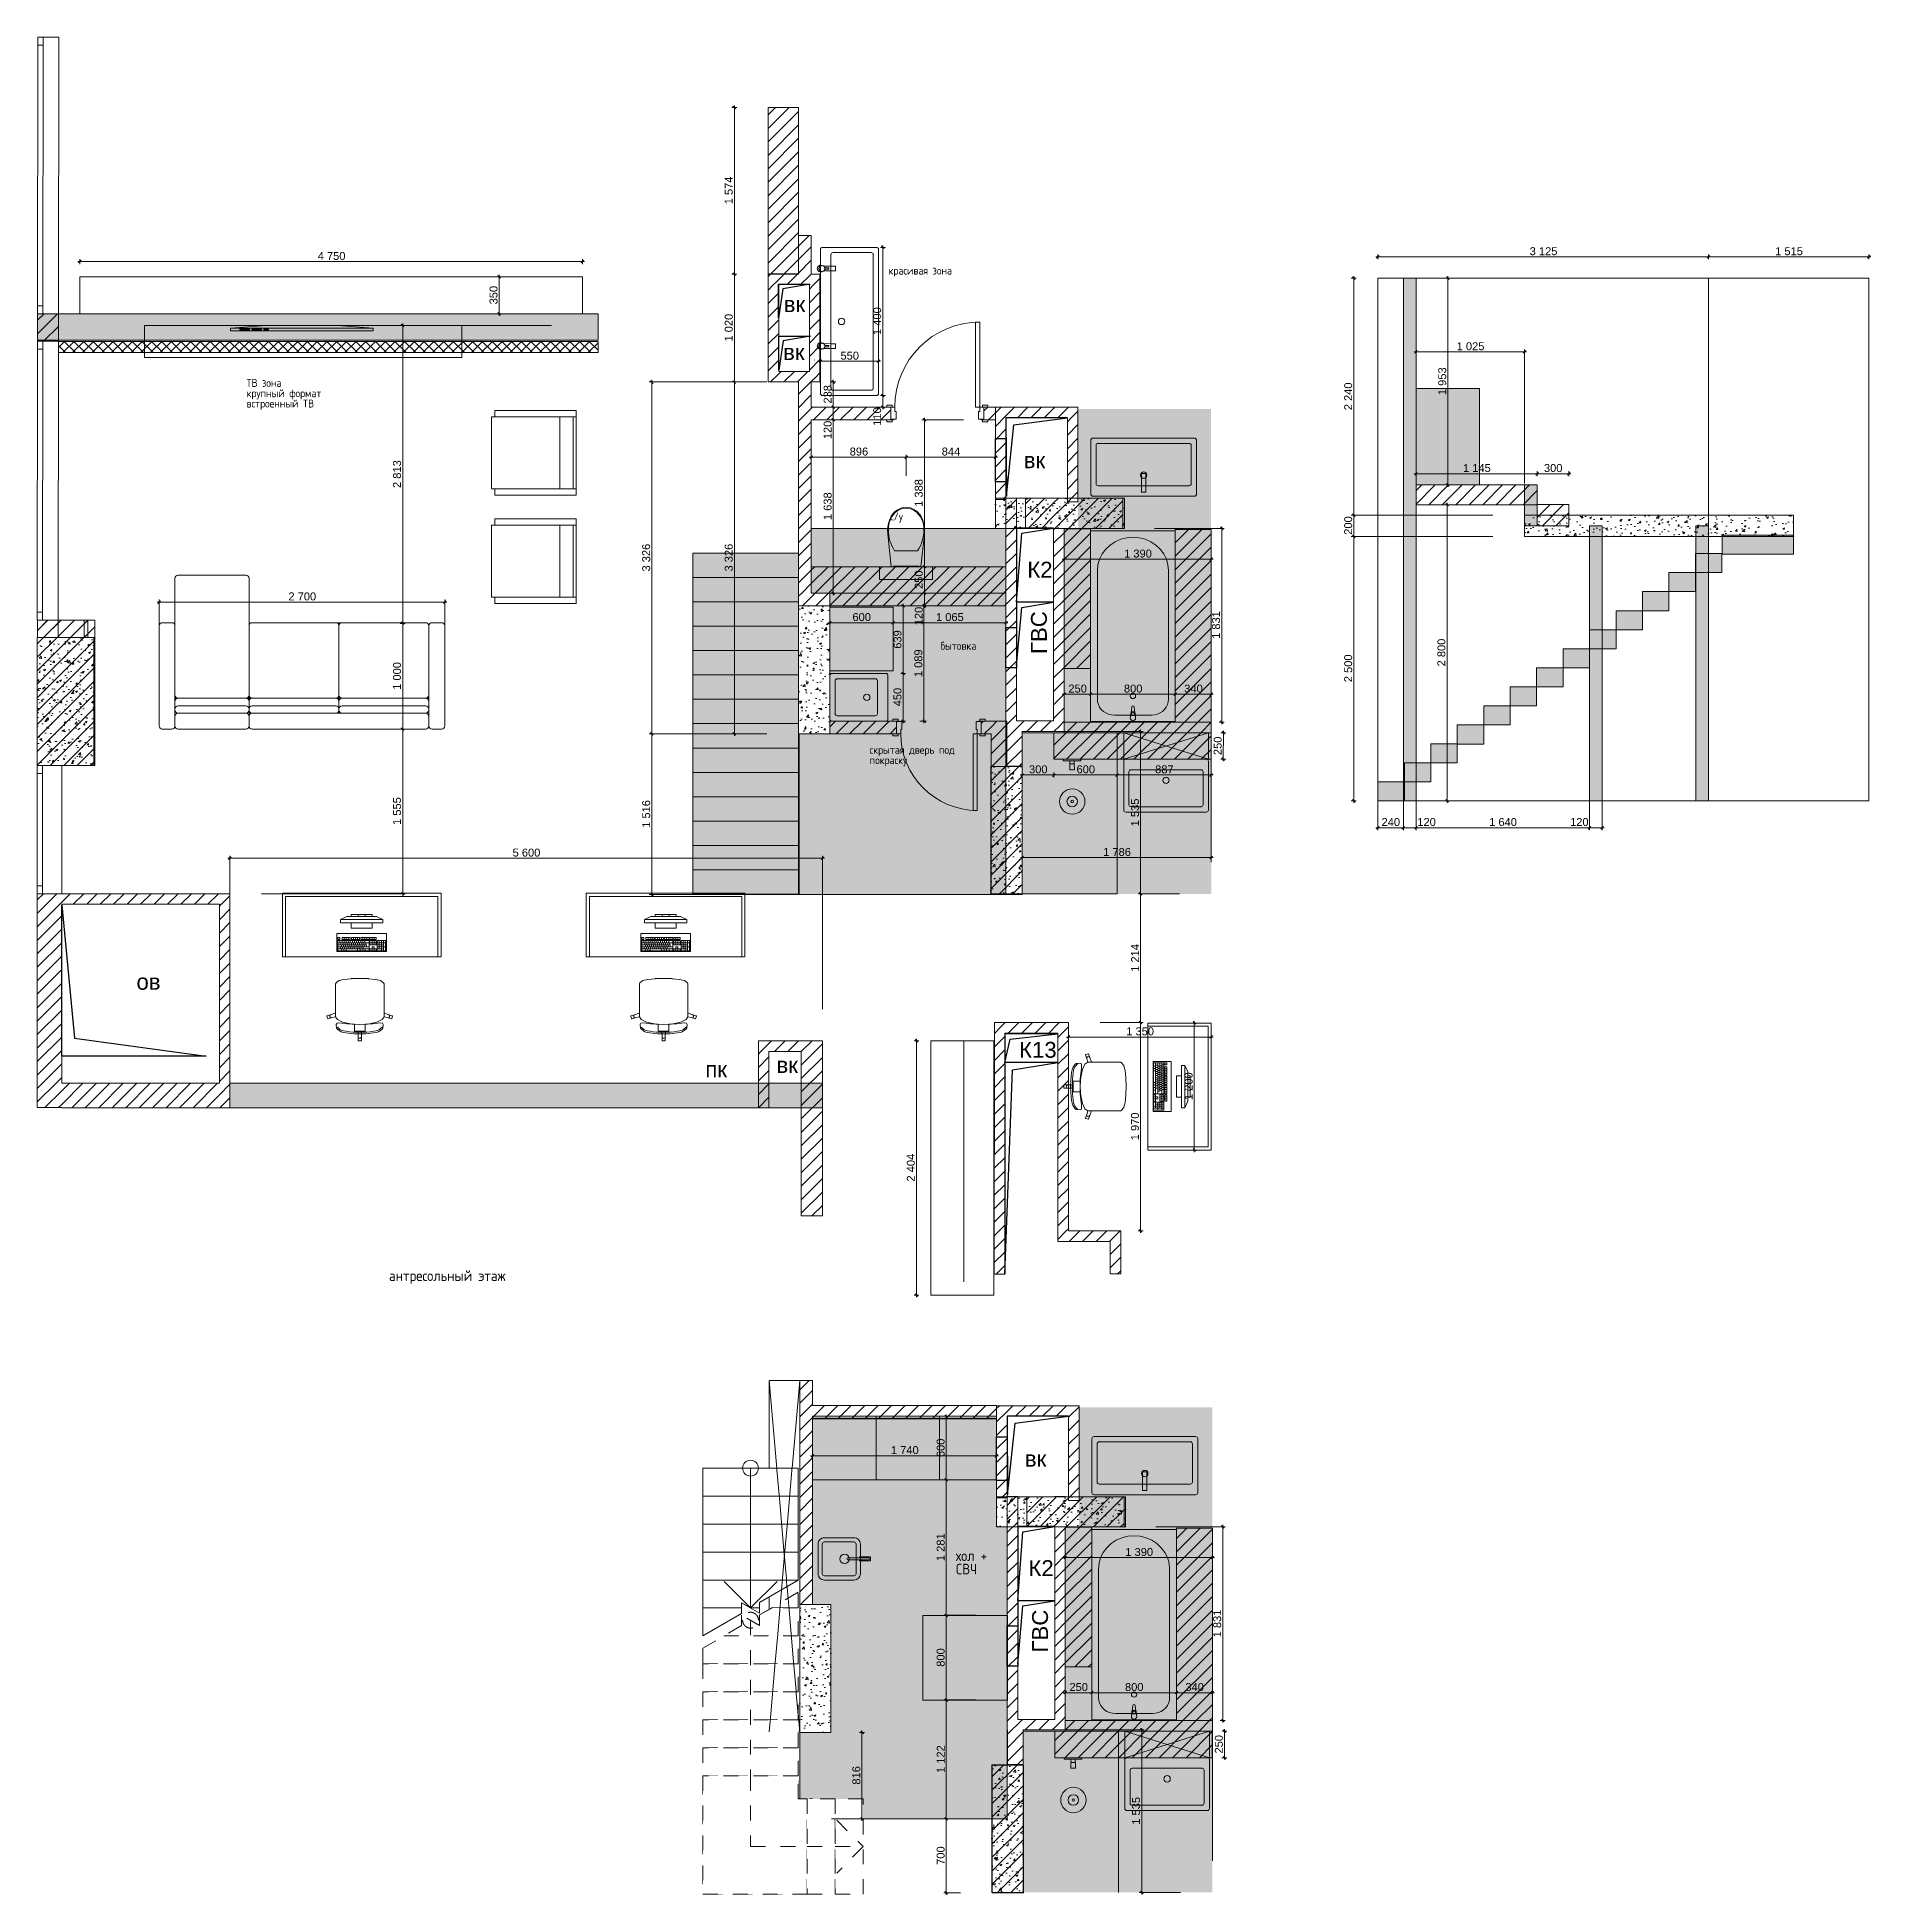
# Model space of a CAD drawing. Header units: millimetres. Extents: x 2336463 to 2579121, y 595385 to 778077.
# Drawn here: x 2430319 to 2447651, y 623808 to 641362 of the extents above; entities that cross this region are included whole.
import ezdxf

# ---------------------------------------------------------------- set-up
doc = ezdxf.new("R2010")
doc.units = ezdxf.units.MM
doc.header["$MEASUREMENT"] = 0
for name, pattern in [('Wipeout_Contour', [1000, 0, -1000]), ('Пунктирная', [88.194442, 0, -88.194442]), ('Штриховая', [282.222223, 141.111112, -141.111112])]:
    doc.linetypes.add(name, pattern=pattern)
for name, color, linetype in [('+возводимые стены', 7, 'Continuous'), ('1 Планировка', 7, 'Continuous'), ('1 Планировка размеры', 7, 'Continuous'), ('Интерьер - Мебель', 7, 'Continuous'), ('Конструктив - Лестницы', 7, 'Continuous'), ('сит план', 7, 'Continuous')]:
    doc.layers.add(name, color=color, linetype=linetype)
for name, color, linetype, lineweight in [('+возводимые стены_Ном._пера__1', 7, 'Continuous', 13), ('+возводимые стены_Ном._пера__101', 252, 'Continuous', 5), ('1 Планировка_Ном._пера__1', 7, 'Continuous', 13), ('Двери ARCHICAD_Ном._пера__1', 7, 'Continuous', 13), ('Интерьер - Мебель_Ном._пера__1', 7, 'Continuous', 13), ('Конструктив - Стены Несущие_Ном._пера__21', 7, 'Continuous', 30), ('Окна ARCHICAD_Ном._пера__1', 7, 'Continuous', 13), ('сит план_Ном._пера__1', 7, 'Continuous', 13), ('сит план_Ном._пера__21', 7, 'Continuous', 30)]:
    doc.layers.add(name, color=color, linetype=linetype, lineweight=lineweight)
for name, color, linetype, lineweight, true_color in [('+возводимые стены_Ном._пера__119', 7, 'Continuous', 0, 0xdecbcb), ('+возводимые стены_Ном._пера__169', 7, 'Continuous', 5, 0x68b353), ('+возводимые стены_Ном._пера__242', 7, 'Continuous', 13, 0x1b55b5), ('+возводимые стены_Ном._пера__9', 7, 'Continuous', 15, 0x3dad99), ('+размер планировка_Ном._пера__242', 7, 'Continuous', 13, 0x1b55b5), ('+размер планировка_Ном._пера__9', 7, 'Continuous', 15, 0x3dad99), ('1 Планировка размеры_Ном._пера__242', 7, 'Continuous', 13, 0x1b55b5), ('Конструктив - Лестницы_Ном._пера__11', 7, 'Continuous', 15, 0x6c80ff), ('сит план_Ном._пера__181', 7, 'Continuous', 0, 0xe8e8e8), ('сит план_Ном._пера__58', 7, 'Continuous', 5, 0xdf0000), ('сит план_Ном._пера__87', 7, 'Continuous', 20, 0x6a6a6a)]:
    doc.layers.add(name, color=color, linetype=linetype, lineweight=lineweight, true_color=true_color)
doc.styles.add('СГЕНЕРИР_СТИЛЬ_1', font='arial.ttf')
doc.styles.add('СГЕНЕРИР_СТИЛЬ_4', font='isocp.shx')
doc.linetypes.add('вешало', pattern='A,0,[1,Р”РёР·Р°Р№РЅ РїСЂРѕРµРєС‚ СЂР°Р±РѕС‡РёР№1.Shx,S=9.52381,R=0,X=0,Y=0],-1200,0', length=1200)
doc.dimstyles.new('СГЕНЕРИР_СТИЛЬ__1', dxfattribs={"dimtxt": 75, "dimasz": 23.75, "dimexe": 0.18, "dimexo": 300, "dimgap": 0, "dimtad": 1, "dimtih": 1, "dimtoh": 1, "dimdec": 0, "dimzin": 0, "dimdsep": 46, "dimtxsty": 'СГЕНЕРИР_СТИЛЬ_1', "dimblk": 'ARROWHEAD_6', "dimblk1": 'ARROWHEAD_6', "dimblk2": 'ARROWHEAD_6', "dimcen": 0.09, "dimclrd": 256, "dimclre": 256, "dimclrt": 256, "dimazin": 0, "dimtfac": 1, "dimtdec": 4, "dimtmove": 0, "dimatfit": 3, "dimfxl": 0, "dimtolj": 1, "dimtzin": 0, "dimarcsym": 0})
doc.dimstyles.new('СГЕНЕРИР_СТИЛЬ__2', dxfattribs={"dimtxt": 75, "dimasz": 23.75, "dimexe": 0.18, "dimexo": 300, "dimgap": 0, "dimtad": 1, "dimdec": 0, "dimzin": 0, "dimdsep": 46, "dimtxsty": 'СГЕНЕРИР_СТИЛЬ_1', "dimblk": 'ARROWHEAD_6', "dimblk1": 'ARROWHEAD_6', "dimblk2": 'ARROWHEAD_6', "dimcen": 0.09, "dimclrd": 256, "dimclre": 256, "dimclrt": 256, "dimazin": 0, "dimtfac": 1, "dimtdec": 4, "dimtmove": 0, "dimatfit": 3, "dimfxl": 0, "dimtolj": 1, "dimtzin": 0, "dimarcsym": 0})
pattern_1 = [(45, (2086872.015, 585813.69), (-63.639609, 63.639609), [])]
pattern_2 = [(50, (2086872.01, 585813.69), (-182.18467, 15.939086), [19.05, -209.55]), (355, (2086872.01, 585813.69), (-35.24342, 191.05685), [15.24, -167.64058]), (100.451445, (2086887.2, 585812.36), (146.94125, 175.11775), [16.19001, -178.09024]), (46.1842, (2086872.01, 585864.49), (-271.07904, 42.04233), [28.575, -314.325]), (96.63556, (2086894.6, 585860.98), (237.40413, 247.42612), [24.28502, -267.1356]), (351.18415, (2086872.01, 585864.49), (237.40413, 247.42612), [22.85997, -251.45973]), (21, (2086897.41, 585851.79), (-151.61439, 102.2652), [19.05, -209.55]), (326, (2086897.41, 585851.79), (61.80203, 184.18797), [15.24, -167.64]), (71.451445, (2086910.05, 585843.26), (213.41642, 81.92277), [16.19001, -178.08994]), (37.5, (2086872.015, 585813.686), (3.088603, 84.555039), [0, -165.608, 0, -170.18, 0, -168.275]), (7.5, (2086872.015, 585813.69), (66.819663, 100.180575), [0, -97.028, 0, -161.798, 0, -64.135]), (327.5, (2086815.37, 585813.686), (-135.590595, 5.728744), [0, -63.5, 0, -198.12, 0, -262.89]), (317.5, (2086789.97, 585813.69), (148.12918, 25.42649), [0, -82.55, 0, -131.572, 0, -186.69])]

msp = doc.modelspace()

# ---------------------------------------------------------------- texts
at = {"layer": '+возводимые стены_Ном._пера__1', "color": 7, "linetype": 'Continuous', "lineweight": 13, "insert": (2433644.3, 629708.4), "char_height": 100, "attachment_point": 1, "style": 'СГЕНЕРИР_СТИЛЬ_4'}
msp.add_mtext('\\A1;{\\pql;\\Fisocp.shx;антресольный этаж}', dxfattribs=at)
at = {"layer": '+возводимые стены_Ном._пера__1', "color": 7, "linetype": 'Continuous', "lineweight": 13, "insert": (2439002.5, 627062.4), "char_height": 100, "attachment_point": 1, "line_spacing_factor": 0.758716, "style": 'СГЕНЕРИР_СТИЛЬ_4'}
msp.add_mtext('\\A1;{\\pql;\\Fisocp.shx;хол\\Fisocp.shx; +\\P\\pql;\\Fisocp.shx;СВЧ}', dxfattribs=at)
at = {"layer": '+размер планировка_Ном._пера__242', "color": 152, "linetype": 'Continuous', "lineweight": 13, "true_color": 0x1b55b5, "char_height": 75, "attachment_point": 1, "style": 'СГЕНЕРИР_СТИЛЬ_4'}
for s, insert in [('\\A1;{\\pql;\\Fisocp.shx;красивая зона}', (2438366.1, 639193.8)), ('\\A1;{\\pql;\\Fisocp.shx;с/у }', (2438381.1, 636870.7)), ('\\A1;{\\pql;\\Fisocp.shx;бытовка}', (2438856.3, 635648))]:
    msp.add_mtext(s, dxfattribs=dict(at, insert=insert))
for s, insert, line_spacing_factor in [('\\A1;{\\pql;\\Fisocp.shx;ТВ зона\\P\\pql;\\Fisocp.shx;крупный формат\\P\\pql;\\Fisocp.shx;встроенный ТВ}', (2432298.3, 638132.5), 0.779481), ('\\A1;{\\pql;\\Fisocp.shx;скрытая дверь под\\P\\pql;\\Fisocp.shx;покраску}', (2438187.5, 634665.2), 0.777278)]:
    msp.add_mtext(s, dxfattribs=dict(at, insert=insert, line_spacing_factor=line_spacing_factor))
at = {"layer": 'сит план_Ном._пера__1', "color": 7, "linetype": 'Continuous', "lineweight": 13, "char_height": 150, "attachment_point": 1, "style": 'СГЕНЕРИР_СТИЛЬ_1'}
for s, insert in [('\\A1;{\\pql;\\fArial|b0|i0|c204|p38;вк}', (2437375.4, 638913.9)), ('\\A1;{\\pql;\\fArial|b0|i0|c204|p38;вк}', (2437369.5, 638461.3)), ('\\A1;{\\pql;\\fArial|b0|i0|c204|p38;вк}', (2439643.6, 637439.3)), ('\\A1;{\\pql;\\fArial|b0|i0|c204|p38;К\\fArial|b0|i0|c204|p38;2}', (2439677.9, 636405.3)), ('\\A1;{\\pql;\\fArial|b0|i0|c204|p38;ов}', (2431257.8, 632510.8)), ('\\A1;{\\pql;\\fArial|b0|i0|c204|p38;К13}', (2439599.8, 631867.9)), ('\\A1;{\\pql;\\fArial|b0|i0|c204|p38;пк}', (2436634.4, 631683.4)), ('\\A1;{\\pql;\\fArial|b0|i0|c204|p38;в\\fArial|b0|i0|c204|p38;к}', (2437306.9, 631724.3)), ('\\A1;{\\pql;\\fArial|b0|i0|c204|p38;вк}', (2439654.2, 628004)), ('\\A1;{\\pql;\\fArial|b0|i0|c204|p38;К\\fArial|b0|i0|c204|p38;2}', (2439688.5, 626970.1))]:
    msp.add_mtext(s, dxfattribs=dict(at, insert=insert))
at = {"layer": 'сит план_Ном._пера__1', "color": 7, "linetype": 'Continuous', "lineweight": 13, "char_height": 150, "attachment_point": 1, "rotation": 90, "style": 'СГЕНЕРИР_СТИЛЬ_1'}
for insert in [(2439712.4, 635533), (2439723, 626097.8)]:
    msp.add_mtext('\\A1;{\\pql;\\fArial|b0|i0|c204|p38;ГВС}', dxfattribs=dict(at, insert=insert))

# ---------------------------------------------------------------- blocks, each defined once
blk = doc.blocks.new('Перекрытие_127', base_point=(2430724, 639097))
at = {"layer": '1 Планировка_Ном._пера__1', "color": 7, "linetype": 'Continuous', "lineweight": 13, "flags": 128}
blk.add_lwpolyline([(2430724, 639097), (2430724, 638748), (2435474, 638748), (2435474, 639097)], close=True, dxfattribs=at)
blk = doc.blocks.new('Перекрытие_128', base_point=(2438767, 629474))
at = {"layer": 'Интерьер - Мебель_Ном._пера__1', "color": 7, "linetype": 'Continuous', "lineweight": 13, "flags": 128}
blk.add_lwpolyline([(2438767, 629474), (2439363, 629474), (2439363, 631878), (2438767, 631878)], close=True, dxfattribs=at)
blk = doc.blocks.new('Перекрытие_129', base_point=(2437811, 635375))
at = {"layer": 'Интерьер - Мебель_Ном._пера__1', "color": 7, "linetype": 'Continuous', "lineweight": 13, "flags": 128}
blk.add_lwpolyline([(2437811, 635375), (2438411, 635375), (2438411, 635975), (2437811, 635975)], close=True, dxfattribs=at)
blk = doc.blocks.new('Перекрытие_130', base_point=(2431333, 638336))
at = {"layer": 'Интерьер - Мебель_Ном._пера__1', "color": 7, "linetype": 'Continuous', "lineweight": 13, "flags": 128}
blk.add_lwpolyline([(2431333, 638336), (2434333, 638336), (2434333, 638636), (2431333, 638636)], close=True, dxfattribs=at)
blk = doc.blocks.new('Перекрытие_131', base_point=(2437238, 625347))
at = {"layer": 'Интерьер - Мебель_Ном._пера__1', "color": 7, "linetype": 'Continuous', "lineweight": 13, "flags": 128}
blk.add_lwpolyline([(2437238, 625347), (2437526, 625347), (2437526, 628668), (2437238, 628668)], close=True, dxfattribs=at)
blk = doc.blocks.new('Перекрытие_132', base_point=(2437649, 627730))
at = {"layer": 'Интерьер - Мебель_Ном._пера__1', "color": 7, "linetype": 'Continuous', "lineweight": 13, "flags": 128}
blk.add_lwpolyline([(2437649, 627730), (2438249, 627730), (2438249, 628330), (2437649, 628330)], close=True, dxfattribs=at)
blk = doc.blocks.new('Перекрытие_133', base_point=(2438249, 627730))
at = {"layer": 'Интерьер - Мебель_Ном._пера__1', "color": 7, "linetype": 'Continuous', "lineweight": 13, "flags": 128}
blk.add_lwpolyline([(2438249, 627730), (2438849, 627730), (2438849, 628330), (2438249, 628330)], close=True, dxfattribs=at)
blk = doc.blocks.new('Перекрытие_134', base_point=(2438849, 627730))
at = {"layer": 'Интерьер - Мебель_Ном._пера__1', "color": 7, "linetype": 'Continuous', "lineweight": 13, "flags": 128}
blk.add_lwpolyline([(2438849, 627730), (2439387, 627730), (2439387, 628330), (2438849, 628330)], close=True, dxfattribs=at)
blk = doc.blocks.new('Лестница_10', base_point=(2086872, 585814))
at = {"layer": 'Конструктив - Лестницы_Ном._пера__11', "color": 171, "linetype": 'Штриховая', "lineweight": 15, "true_color": 0x6c80ff, "flags": 128}
for points in [[(2436612, 624898), (2436612, 623814), (2437648, 623814), (2437648, 623839), (2436637, 623839), (2436637, 624898)], [(2437487, 624898), (2437487, 624689), (2437648, 624689), (2437648, 624714), (2437512, 624714), (2437512, 624898)]]:
    blk.add_lwpolyline(points, close=True, dxfattribs=at)
at = {"color": 254, "linetype": 'Wipeout_Contour', "lineweight": 0, "ltscale": 10066409.17495589}
blk.add_wipeout([(2437512, 627840), (2436612, 627840), (2436612, 627576), (2437512, 627576)], dxfattribs=at).dxf.layer = 'Конструктив - Лестницы'
at = {"layer": 'Конструктив - Лестницы_Ном._пера__11', "color": 171, "linetype": 'Continuous', "lineweight": 15, "true_color": 0x6c80ff}
for p, q in [((2437512, 627840), (2436612, 627840)), ((2436612, 627840), (2436612, 627576)), ((2437512, 627576), (2437512, 627840)), ((2436612, 627576), (2437512, 627576))]:
    blk.add_line(p, q, dxfattribs=at)
for start, end in [(0, 180), (180, 0)]:
    blk.add_arc((2437062, 627840), 75, start, end, dxfattribs=at)
at = {"color": 254, "linetype": 'Wipeout_Contour', "lineweight": 0, "ltscale": 10066145.54734683}
blk.add_wipeout([(2437512, 627576), (2436612, 627576), (2436612, 627311), (2437512, 627311)], dxfattribs=at).dxf.layer = 'Конструктив - Лестницы'
at = {"layer": 'Конструктив - Лестницы_Ном._пера__11', "color": 171, "linetype": 'Continuous', "lineweight": 15, "true_color": 0x6c80ff}
for p, q in [((2437062, 627840), (2437062, 627576)), ((2437512, 627576), (2436612, 627576)), ((2436612, 627576), (2436612, 627311)), ((2437512, 627311), (2437512, 627576)), ((2436612, 627311), (2437512, 627311))]:
    blk.add_line(p, q, dxfattribs=at)
at = {"color": 254, "linetype": 'Wipeout_Contour', "lineweight": 0, "ltscale": 10065882.02386875}
blk.add_wipeout([(2437512, 627311), (2436612, 627311), (2436612, 627047), (2437512, 627047)], dxfattribs=at).dxf.layer = 'Конструктив - Лестницы'
at = {"layer": 'Конструктив - Лестницы_Ном._пера__11', "color": 171, "linetype": 'Continuous', "lineweight": 15, "true_color": 0x6c80ff}
for p, q in [((2437512, 627311), (2436612, 627311)), ((2436612, 627311), (2436612, 627047)), ((2437512, 627047), (2437512, 627311)), ((2436612, 627047), (2437512, 627047))]:
    blk.add_line(p, q, dxfattribs=at)
at = {"color": 254, "linetype": 'Wipeout_Contour', "lineweight": 0, "ltscale": 10065618.60451805}
blk.add_wipeout([(2437512, 627047), (2436612, 627047), (2436612, 626783), (2437512, 626783)], dxfattribs=at).dxf.layer = 'Конструктив - Лестницы'
at = {"layer": 'Конструктив - Лестницы_Ном._пера__11', "color": 171, "linetype": 'Continuous', "lineweight": 15, "true_color": 0x6c80ff}
for p, q in [((2437512, 627047), (2436612, 627047)), ((2436612, 627047), (2436612, 626783)), ((2437512, 626783), (2437512, 627047)), ((2436612, 626783), (2437512, 626783))]:
    blk.add_line(p, q, dxfattribs=at)
at = {"color": 254, "linetype": 'Wipeout_Contour', "lineweight": 0, "ltscale": 20130168.08630046}
blk.add_wipeout([(2436612, 626783), (2436612, 626519), (2436976, 626519), (2436976, 626568), (2437062, 626519), (2437148, 626519), (2437148, 626569), (2437512, 626783)], dxfattribs=at).dxf.layer = 'Конструктив - Лестницы'
at = {"layer": 'Конструктив - Лестницы_Ном._пера__11', "color": 171, "linetype": 'Continuous', "lineweight": 15, "true_color": 0x6c80ff}
for p, q in [((2437512, 626783), (2436612, 626783)), ((2436612, 626783), (2436612, 626519)), ((2436612, 626519), (2436976, 626519)), ((2437062, 626519), (2437148, 626519))]:
    blk.add_line(p, q, dxfattribs=at)
at = {"color": 254, "linetype": 'Wipeout_Contour', "lineweight": 0, "ltscale": 7550016.960447889}
blk.add_wipeout([(2437259, 626519), (2437512, 626519), (2437512, 626667)], dxfattribs=at).dxf.layer = 'Конструктив - Лестницы'
at = {"layer": 'Конструктив - Лестницы_Ном._пера__11', "color": 171, "linetype": 'Штриховая', "lineweight": 15, "true_color": 0x6c80ff}
for p, q in [((2437512, 626519), (2437512, 626667)), ((2437259, 626519), (2437512, 626519))]:
    blk.add_line(p, q, dxfattribs=at)
at = {"color": 254, "linetype": 'Wipeout_Contour', "lineweight": 0, "ltscale": 10064106.76101608}
blk.add_wipeout([(2436612, 626519), (2436612, 626254), (2436976, 626468), (2436976, 626519)], dxfattribs=at).dxf.layer = 'Конструктив - Лестницы'
at = {"layer": 'Конструктив - Лестницы_Ном._пера__11', "color": 171, "linetype": 'Continuous', "lineweight": 15, "true_color": 0x6c80ff}
blk.add_line((2436612, 626519), (2436612, 626254), dxfattribs=at)
at = {"color": 254, "linetype": 'Wipeout_Contour', "lineweight": 0, "ltscale": 7549072.113960188}
blk.add_wipeout([(2437148, 626519), (2437062, 626519), (2437148, 626469)], dxfattribs=at).dxf.layer = 'Конструктив - Лестницы'
at = {"layer": 'Конструктив - Лестницы_Ном._пера__11', "color": 171, "linetype": 'Continuous', "lineweight": 15, "true_color": 0x6c80ff}
for p, q in [((2436976, 626519), (2436612, 626519)), ((2437148, 626519), (2437062, 626519))]:
    blk.add_line(p, q, dxfattribs=at)
at = {"color": 254, "linetype": 'Wipeout_Contour', "lineweight": 0, "ltscale": 20131018.5443335}
blk.add_wipeout([(2436809, 626254), (2437512, 626254), (2437512, 626519), (2437259, 626519), (2437148, 626453), (2437148, 626353), (2436976, 626452), (2436976, 626352)], dxfattribs=at).dxf.layer = 'Конструктив - Лестницы'
at = {"layer": 'Конструктив - Лестницы_Ном._пера__11', "color": 171, "linetype": 'Continuous', "lineweight": 15, "true_color": 0x6c80ff}
for p, q in [((2437062, 627576), (2437062, 626519)), ((2437062, 626519), (2436812, 626769)), ((2437312, 626769), (2437062, 626519)), ((2437512, 626783), (2437148, 626569)), ((2437148, 626469), (2436976, 626568)), ((2436976, 626568), (2436976, 626468)), ((2437148, 626569), (2437148, 626469))]:
    blk.add_line(p, q, dxfattribs=at)
at = {"layer": 'Конструктив - Лестницы_Ном._пера__11', "color": 171, "linetype": 'Штриховая', "lineweight": 15, "true_color": 0x6c80ff}
for p, q in [((2437512, 626667), (2437148, 626453)), ((2437148, 626353), (2436976, 626452)), ((2436976, 626452), (2436976, 626352)), ((2437148, 626453), (2437148, 626353)), ((2437512, 626519), (2437259, 626519)), ((2437512, 626254), (2437512, 626519)), ((2436809, 626254), (2437512, 626254))]:
    blk.add_line(p, q, dxfattribs=at)
blk.add_arc((2437062, 626403), 75, 0, 180, dxfattribs=at)
at = {"color": 254, "linetype": 'Wipeout_Contour', "lineweight": 0, "ltscale": 12580795.92577321}
blk.add_wipeout([(2436612, 625990), (2437512, 625990), (2437512, 626254), (2436809, 626254), (2436612, 626138)], dxfattribs=at).dxf.layer = 'Конструктив - Лестницы'
at = {"layer": 'Конструктив - Лестницы_Ном._пера__11', "color": 171, "linetype": 'Continuous', "lineweight": 15, "true_color": 0x6c80ff}
blk.add_line((2436976, 626468), (2436612, 626254), dxfattribs=at)
at = {"layer": 'Конструктив - Лестницы_Ном._пера__11', "color": 171, "linetype": 'Штриховая', "lineweight": 15, "true_color": 0x6c80ff}
for p, q in [((2436976, 626352), (2436612, 626138)), ((2437512, 626254), (2436809, 626254)), ((2437512, 625990), (2437512, 626254)), ((2436612, 626138), (2436612, 625990)), ((2436612, 625990), (2437512, 625990))]:
    blk.add_line(p, q, dxfattribs=at)
blk.add_arc((2437062, 626403), 75, 180, 0, dxfattribs=at)
at = {"color": 254, "linetype": 'Wipeout_Contour', "lineweight": 0, "ltscale": 10064565.96846143}
blk.add_wipeout([(2436612, 625990), (2436612, 625726), (2437512, 625726), (2437512, 625990)], dxfattribs=at).dxf.layer = 'Конструктив - Лестницы'
at = {"layer": 'Конструктив - Лестницы_Ном._пера__11', "color": 171, "linetype": 'Штриховая', "lineweight": 15, "true_color": 0x6c80ff}
for p, q in [((2437512, 625990), (2436612, 625990)), ((2436612, 625990), (2436612, 625726)), ((2437512, 625726), (2437512, 625990)), ((2436612, 625726), (2437512, 625726))]:
    blk.add_line(p, q, dxfattribs=at)
at = {"color": 254, "linetype": 'Wipeout_Contour', "lineweight": 0, "ltscale": 10064303.0698694}
blk.add_wipeout([(2436612, 625726), (2436612, 625461), (2437512, 625461), (2437512, 625726)], dxfattribs=at).dxf.layer = 'Конструктив - Лестницы'
at = {"layer": 'Конструктив - Лестницы_Ном._пера__11', "color": 171, "linetype": 'Штриховая', "lineweight": 15, "true_color": 0x6c80ff}
for p, q in [((2437512, 625726), (2436612, 625726)), ((2436612, 625726), (2436612, 625461)), ((2437512, 625461), (2437512, 625726)), ((2436612, 625461), (2437512, 625461))]:
    blk.add_line(p, q, dxfattribs=at)
at = {"color": 254, "linetype": 'Wipeout_Contour', "lineweight": 0, "ltscale": 10064040.27545374}
blk.add_wipeout([(2436612, 625461), (2436612, 625197), (2437512, 625197), (2437512, 625461)], dxfattribs=at).dxf.layer = 'Конструктив - Лестницы'
at = {"layer": 'Конструктив - Лестницы_Ном._пера__11', "color": 171, "linetype": 'Штриховая', "lineweight": 15, "true_color": 0x6c80ff}
for p, q in [((2437512, 625461), (2436612, 625461)), ((2436612, 625461), (2436612, 625197)), ((2437512, 625197), (2437512, 625461)), ((2436612, 625197), (2437512, 625197))]:
    blk.add_line(p, q, dxfattribs=at)
at = {"color": 254, "linetype": 'Wipeout_Contour', "lineweight": 0, "ltscale": 10063777.58522263}
blk.add_wipeout([(2436612, 625197), (2436612, 624933), (2437512, 624933), (2437512, 625197)], dxfattribs=at).dxf.layer = 'Конструктив - Лестницы'
at = {"layer": 'Конструктив - Лестницы_Ном._пера__11', "color": 171, "linetype": 'Штриховая', "lineweight": 15, "true_color": 0x6c80ff}
for p, q in [((2437512, 625197), (2436612, 625197)), ((2436612, 625197), (2436612, 624933)), ((2437512, 624933), (2437512, 625197)), ((2436612, 624933), (2437512, 624933))]:
    blk.add_line(p, q, dxfattribs=at)
at = {"color": 254, "linetype": 'Wipeout_Contour', "lineweight": 0, "ltscale": 15095842.72356412}
blk.add_wipeout([(2436612, 624933), (2436612, 623814), (2437597, 623814), (2437597, 624714), (2437512, 624714), (2437512, 624933)], dxfattribs=at).dxf.layer = 'Конструктив - Лестницы'
at = {"layer": 'Конструктив - Лестницы_Ном._пера__11', "color": 171, "linetype": 'Штриховая', "lineweight": 15, "true_color": 0x6c80ff}
for p, q in [((2437062, 626403), (2437062, 624933)), ((2437512, 624933), (2436612, 624933)), ((2436612, 624933), (2436612, 623814)), ((2437062, 624933), (2437062, 624264)), ((2437512, 624714), (2437512, 624933)), ((2437597, 624714), (2437512, 624714)), ((2437597, 623814), (2437597, 624714)), ((2436612, 623814), (2437597, 623814))]:
    blk.add_line(p, q, dxfattribs=at)
at = {"color": 254, "linetype": 'Wipeout_Contour', "lineweight": 0, "ltscale": 10065570.24640391}
blk.add_wipeout([(2437597, 624714), (2437597, 623814), (2437862, 623814), (2437862, 624714)], dxfattribs=at).dxf.layer = 'Конструктив - Лестницы'
at = {"layer": 'Конструктив - Лестницы_Ном._пера__11', "color": 171, "linetype": 'Штриховая', "lineweight": 15, "true_color": 0x6c80ff}
for p, q in [((2437597, 624714), (2437597, 623814)), ((2437862, 624714), (2437597, 624714)), ((2437862, 623814), (2437862, 624714)), ((2437062, 624264), (2437597, 624264)), ((2437597, 623814), (2437862, 623814))]:
    blk.add_line(p, q, dxfattribs=at)
at = {"color": 254, "linetype": 'Wipeout_Contour', "lineweight": 0, "ltscale": 10066594.34614372}
blk.add_wipeout([(2437862, 624714), (2437862, 623814), (2438126, 623814), (2438126, 624714)], dxfattribs=at).dxf.layer = 'Конструктив - Лестницы'
at = {"layer": 'Конструктив - Лестницы_Ном._пера__11', "color": 171, "linetype": 'Штриховая', "lineweight": 15, "true_color": 0x6c80ff}
for p, q in [((2437862, 624714), (2437862, 623814)), ((2438126, 624714), (2437862, 624714)), ((2438126, 623814), (2438126, 624714)), ((2437876, 624514), (2438126, 624264)), ((2437597, 624264), (2437862, 624264)), ((2437862, 624264), (2438126, 624264)), ((2438126, 624264), (2437876, 624014)), ((2437862, 623814), (2438126, 623814))]:
    blk.add_line(p, q, dxfattribs=at)
blk = doc.blocks.new('Окно 25_3')
at = {"layer": 'Окна ARCHICAD_Ном._пера__1', "color": 7, "linetype": 'Continuous', "lineweight": 13}
for p, q in [((-1307.5, 0), (1307.5, 0)), ((-1307.5, 0), (-1232.5, 0)), ((-1307.5, 0), (-1307.5, -50)), ((-1307.5, 0), (-1307.5, -50)), ((-1232.5, 0), (-1232.5, -50)), ((-1232.5, 0), (1232.5, 0)), ((1232.5, -50), (1232.5, 0)), ((1232.5, 0), (1307.5, 0)), ((1307.5, 0), (1307.5, -50)), ((1307.5, 0), (1307.5, -50)), ((-1232.5, -50), (-1307.5, -50)), ((-1307.5, -50), (-1307.5, -197)), ((1232.5, -50), (-1232.5, -50)), ((1307.5, -50), (1232.5, -50)), ((1307.5, -50), (1307.5, -197)), ((-1307.5, -197), (1307.5, -197))]:
    blk.add_line(p, q, dxfattribs=at)
blk = doc.blocks.new('Окно 25_15')
at = {"layer": 'Окна ARCHICAD_Ном._пера__1', "color": 7, "linetype": 'Continuous', "lineweight": 13}
for p, q in [((-1317, 0), (1317, 0)), ((-1317, 0), (-1242, 0)), ((-1317, 0), (-1317, -50)), ((-1317, 0), (-1317, -50)), ((-1242, 0), (-1242, -50)), ((-1242, 0), (1242, 0)), ((1242, -50), (1242, 0)), ((1242, 0), (1317, 0)), ((1317, 0), (1317, -50)), ((1317, 0), (1317, -50)), ((-1242, -50), (-1317, -50)), ((-1317, -50), (-1317, -197)), ((1242, -50), (-1242, -50)), ((1317, -50), (1242, -50)), ((1317, -50), (1317, -197)), ((-1317, -197), (1317, -197))]:
    blk.add_line(p, q, dxfattribs=at)
blk = doc.blocks.new('Стена_405', base_point=(2430326, 641352))
at = {"layer": 'сит план_Ном._пера__87', "linetype": 'Continuous', "lineweight": 20, "true_color": 0x6a6a6a}
h = blk.add_hatch(dxfattribs=at)
h.set_pattern_fill('Блоки_Бетонные_Эффективные', color=251, style=0, pattern_type=2)
h.set_pattern_definition(pattern_1)
h.paths.add_polyline_path([(2430324, 638747), (2430323, 638488), (2430520, 638487), (2430521, 638747)])
h = blk.add_hatch(dxfattribs=at)
h.set_pattern_fill('Блоки_Бетонные_Эффективные', color=251, style=0, pattern_type=2)
h.set_pattern_definition(pattern_1)
h.paths.add_polyline_path([(2430321, 635688), (2430518, 635688), (2430518, 635854), (2430321, 635854)])
at = {"layer": 'сит план_Ном._пера__1', "color": 7, "linetype": 'Continuous', "lineweight": 13}
for p, q in [((2430326, 641362), (2430376, 641362)), ((2430376, 641362), (2430523, 641362)), ((2430324, 638747), (2430374, 638747)), ((2430374, 638747), (2430521, 638747)), ((2430323, 638488), (2430373, 638488)), ((2430373, 638488), (2430520, 638487)), ((2430321, 635854), (2430371, 635854)), ((2430371, 635854), (2430518, 635854))]:
    blk.add_line(p, q, dxfattribs=at)
at = {"layer": 'сит план_Ном._пера__1', "color": 7, "linetype": 'Continuous', "lineweight": 13, "flags": 128}
for points in [[(2430324, 638747), (2430323, 638488)], [(2430520, 638487), (2430521, 638747)], [(2430321, 635854), (2430321, 635688)], [(2430518, 635688), (2430518, 635854)]]:
    blk.add_lwpolyline(points, dxfattribs=at)
at = {"layer": 'Окна ARCHICAD_Ном._пера__1', "color": 7, "linetype": 'Continuous', "lineweight": 13, "zscale": 1000, "rotation": 89.94625817430044}
for name, p in [('Окно 25_3', (2430325, 640055)), ('Окно 25_15', (2430322, 637171))]:
    blk.add_blockref(name, p, dxfattribs=at)
blk = doc.blocks.new('Стена_406', base_point=(2430321, 635854))
at = {"layer": 'сит план_Ном._пера__87', "linetype": 'Continuous', "lineweight": 20, "true_color": 0x6a6a6a}
h = blk.add_hatch(dxfattribs=at)
h.set_pattern_fill('Блоки_Бетонные_Эффективные', color=251, style=0, pattern_type=2)
h.set_pattern_definition(pattern_1)
h.paths.add_polyline_path([(2430321, 635854), (2430321, 635689), (2430798, 635689), (2430798, 635854)])
at = {"layer": 'сит план_Ном._пера__1', "color": 7, "linetype": 'Continuous', "lineweight": 13, "flags": 128}
for points in [[(2430321, 635854), (2430321, 635689)], [(2430798, 635854), (2430321, 635854)], [(2430798, 635689), (2430798, 635854)], [(2430321, 635689), (2430798, 635689)]]:
    blk.add_lwpolyline(points, dxfattribs=at)
blk = doc.blocks.new('Стена_407', base_point=(2430321, 635688))
at = {"layer": 'сит план_Ном._пера__87', "linetype": 'Continuous', "lineweight": 20, "true_color": 0x6a6a6a}
h = blk.add_hatch(dxfattribs=at)
h.set_pattern_fill('Блоки_Бетонные_Эффективные', color=251, style=0, pattern_type=2)
h.set_pattern_definition(pattern_1)
h.paths.add_polyline_path([(2430321, 635688), (2430321, 634479), (2430856, 634479), (2430856, 635688)])
at = {"layer": 'сит план_Ном._пера__1', "color": 7, "linetype": 'Continuous', "lineweight": 13, "flags": 128}
for points in [[(2430321, 635688), (2430321, 634479)], [(2430856, 635688), (2430518, 635688)], [(2430856, 634479), (2430856, 635688)], [(2430321, 634479), (2430856, 634479)]]:
    blk.add_lwpolyline(points, dxfattribs=at)
blk = doc.blocks.new('Окно 25_5')
at = {"layer": 'Окна ARCHICAD_Ном._пера__1', "color": 7, "linetype": 'Continuous', "lineweight": 13}
for p, q in [((-605, 0), (605, 0)), ((-605, 0), (-530, 0)), ((-605, 0), (-605, -50)), ((-605, 0), (-605, -50)), ((-530, 0), (-530, -50)), ((-530, 0), (530, 0)), ((530, -50), (530, 0)), ((530, 0), (605, 0)), ((605, 0), (605, -50)), ((605, 0), (605, -50)), ((-530, -50), (-605, -50)), ((-605, -50), (-605, -232)), ((530, -50), (-530, -50)), ((605, -50), (530, -50)), ((605, -50), (605, -232)), ((-605, -232), (605, -232))]:
    blk.add_line(p, q, dxfattribs=at)
blk = doc.blocks.new('Стена_408', base_point=(2430319, 634011))
at = {"layer": 'сит план_Ном._пера__87', "linetype": 'Continuous', "lineweight": 20, "true_color": 0x6a6a6a}
h = blk.add_hatch(dxfattribs=at)
h.set_pattern_fill('Блоки_Бетонные_Эффективные', color=251, style=0, pattern_type=2)
h.set_pattern_definition(pattern_1)
h.paths.add_polyline_path([(2430551, 633268), (2430319, 633268), (2430319, 631478), (2430551, 631478)])
h = blk.add_hatch(dxfattribs=at)
h.set_pattern_fill('Блоки_Бетонные_Эффективные', color=251, style=0, pattern_type=2)
h.set_pattern_definition(pattern_1)
h.paths.add_polyline_path([(2430551, 631478), (2430319, 631246), (2430551, 631246)])
h = blk.add_hatch(dxfattribs=at)
h.set_pattern_fill('Блоки_Бетонные_Эффективные', color=251, style=0, pattern_type=2)
h.set_pattern_definition(pattern_1)
h.paths.add_polyline_path([(2430551, 631478), (2430319, 631478), (2430319, 631246)])
at = {"layer": 'сит план_Ном._пера__1', "color": 7, "linetype": 'Continuous', "lineweight": 13}
for p, q in [((2430319, 634478), (2430369, 634478)), ((2430369, 634478), (2430551, 634478)), ((2430319, 633268), (2430369, 633268)), ((2430369, 633268), (2430551, 633268))]:
    blk.add_line(p, q, dxfattribs=at)
at = {"layer": 'сит план_Ном._пера__1', "color": 7, "linetype": 'Continuous', "lineweight": 13, "flags": 128}
for points in [[(2430319, 633268), (2430319, 631246)], [(2430551, 631478), (2430551, 633168)], [(2430319, 631246), (2430551, 631246)]]:
    blk.add_lwpolyline(points, dxfattribs=at)
at = {"layer": 'Окна ARCHICAD_Ном._пера__1', "color": 7, "linetype": 'Continuous', "lineweight": 13, "zscale": 1000, "rotation": 90.0000000000106}
blk.add_blockref('Окно 25_5', (2430319, 633873), dxfattribs=at)
blk = doc.blocks.new('Стена_409', base_point=(2430319, 631246))
at = {"layer": 'сит план_Ном._пера__87', "linetype": 'Continuous', "lineweight": 20, "true_color": 0x6a6a6a}
h = blk.add_hatch(dxfattribs=at)
h.set_pattern_fill('Блоки_Бетонные_Эффективные', color=251, style=0, pattern_type=2)
h.set_pattern_definition(pattern_1)
h.paths.add_polyline_path([(2430551, 631246), (2432041, 631246), (2432041, 631478), (2430551, 631478)])
at = {"layer": 'сит план_Ном._пера__1', "color": 7, "linetype": 'Continuous', "lineweight": 13, "flags": 128}
for points in [[(2432041, 631478), (2430551, 631478)], [(2430551, 631246), (2432041, 631246)]]:
    blk.add_lwpolyline(points, dxfattribs=at)
blk = doc.blocks.new('Стена_410', base_point=(2430319, 633267))
at = {"layer": 'сит план_Ном._пера__87', "linetype": 'Continuous', "lineweight": 20, "true_color": 0x6a6a6a}
h = blk.add_hatch(dxfattribs=at)
h.set_pattern_fill('Блоки_Бетонные_Эффективные', color=251, style=0, pattern_type=2)
h.set_pattern_definition(pattern_1)
h.paths.add_polyline_path([(2432041, 633268), (2430551, 633268), (2430551, 633168), (2432041, 633168)])
h = blk.add_hatch(dxfattribs=at)
h.set_pattern_fill('Блоки_Бетонные_Эффективные', color=251, style=0, pattern_type=2)
h.set_pattern_definition(pattern_1)
h.paths.add_polyline_path([(2432041, 633168), (2432141, 633168), (2432141, 633268)])
h = blk.add_hatch(dxfattribs=at)
h.set_pattern_fill('Блоки_Бетонные_Эффективные', color=251, style=0, pattern_type=2)
h.set_pattern_definition(pattern_1)
h.paths.add_polyline_path([(2432041, 633168), (2432141, 633268), (2432041, 633268)])
at = {"layer": 'сит план_Ном._пера__1', "color": 7, "linetype": 'Continuous', "lineweight": 13, "flags": 128}
for points in [[(2432141, 633268), (2430551, 633268)], [(2432141, 633268), (2432141, 633168)], [(2430551, 633168), (2432041, 633168)]]:
    blk.add_lwpolyline(points, dxfattribs=at)
blk = doc.blocks.new('Стена_411', base_point=(2432141, 633268))
at = {"layer": 'сит план_Ном._пера__87', "linetype": 'Continuous', "lineweight": 20, "true_color": 0x6a6a6a}
h = blk.add_hatch(dxfattribs=at)
h.set_pattern_fill('Блоки_Бетонные_Эффективные', color=251, style=0, pattern_type=2)
h.set_pattern_definition(pattern_1)
h.paths.add_polyline_path([(2432041, 633168), (2432041, 631246), (2432141, 631246), (2432141, 633168)])
at = {"layer": 'сит план_Ном._пера__1', "color": 7, "linetype": 'Continuous', "lineweight": 13, "flags": 128}
for points in [[(2432041, 633168), (2432041, 631478)], [(2432141, 631246), (2432141, 633168)], [(2432141, 631246), (2432041, 631246)]]:
    blk.add_lwpolyline(points, dxfattribs=at)
blk = doc.blocks.new('Стена_412', base_point=(2437136, 631246))
at = {"layer": 'сит план_Ном._пера__87', "linetype": 'Continuous', "lineweight": 20, "true_color": 0x6a6a6a}
h = blk.add_hatch(dxfattribs=at)
h.set_pattern_fill('Блоки_Бетонные_Эффективные', color=251, style=0, pattern_type=2)
h.set_pattern_definition(pattern_1)
h.paths.add_polyline_path([(2437236, 631878), (2437136, 631878), (2437236, 631778)])
h = blk.add_hatch(dxfattribs=at)
h.set_pattern_fill('Блоки_Бетонные_Эффективные', color=251, style=0, pattern_type=2)
h.set_pattern_definition(pattern_1)
h.paths.add_polyline_path([(2437236, 631778), (2437136, 631878), (2437136, 631778)])
h = blk.add_hatch(dxfattribs=at)
h.set_pattern_fill('Блоки_Бетонные_Эффективные', color=251, style=0, pattern_type=2)
h.set_pattern_definition(pattern_1)
h.paths.add_polyline_path([(2437136, 631246), (2437236, 631246), (2437236, 631778), (2437136, 631778)])
at = {"layer": 'сит план_Ном._пера__1', "color": 7, "linetype": 'Continuous', "lineweight": 13, "flags": 128}
for points in [[(2437136, 631878), (2437236, 631878)], [(2437136, 631878), (2437136, 631246)], [(2437236, 631246), (2437236, 631778)], [(2437136, 631246), (2437236, 631246)]]:
    blk.add_lwpolyline(points, dxfattribs=at)
blk = doc.blocks.new('Стена_413', base_point=(2437136, 631878))
at = {"layer": 'сит план_Ном._пера__87', "linetype": 'Continuous', "lineweight": 20, "true_color": 0x6a6a6a}
h = blk.add_hatch(dxfattribs=at)
h.set_pattern_fill('Блоки_Бетонные_Эффективные', color=251, style=0, pattern_type=2)
h.set_pattern_definition(pattern_1)
h.paths.add_polyline_path([(2437236, 631778), (2437541, 631778), (2437541, 631878), (2437236, 631878)])
at = {"layer": 'сит план_Ном._пера__1', "color": 7, "linetype": 'Continuous', "lineweight": 13, "flags": 128}
for points in [[(2437541, 631878), (2437236, 631878)], [(2437236, 631778), (2437541, 631778)]]:
    blk.add_lwpolyline(points, dxfattribs=at)
blk = doc.blocks.new('Стена_414', base_point=(2437228, 639124))
at = {"layer": 'сит план_Ном._пера__87', "linetype": 'Continuous', "lineweight": 20, "true_color": 0x6a6a6a}
h = blk.add_hatch(dxfattribs=at)
h.set_pattern_fill('Блоки_Бетонные_Эффективные', color=251, style=0, pattern_type=2)
h.set_pattern_definition(pattern_1)
h.paths.add_polyline_path([(2437328, 639024), (2437228, 639124), (2437228, 639024)])
h = blk.add_hatch(dxfattribs=at)
h.set_pattern_fill('Блоки_Бетонные_Эффективные', color=251, style=0, pattern_type=2)
h.set_pattern_definition(pattern_1)
h.paths.add_polyline_path([(2437328, 639124), (2437228, 639124), (2437328, 639024)])
h = blk.add_hatch(dxfattribs=at)
h.set_pattern_fill('Блоки_Бетонные_Эффективные', color=251, style=0, pattern_type=2)
h.set_pattern_definition(pattern_1)
h.paths.add_polyline_path([(2437328, 639024), (2437618, 639024), (2437618, 639124), (2437328, 639124)])
h = blk.add_hatch(dxfattribs=at)
h.set_pattern_fill('Блоки_Бетонные_Эффективные', color=251, style=0, pattern_type=2)
h.set_pattern_definition(pattern_1)
h.paths.add_polyline_path([(2437618, 639024), (2437718, 639024), (2437718, 639124)])
h = blk.add_hatch(dxfattribs=at)
h.set_pattern_fill('Блоки_Бетонные_Эффективные', color=251, style=0, pattern_type=2)
h.set_pattern_definition(pattern_1)
h.paths.add_polyline_path([(2437618, 639024), (2437718, 639124), (2437618, 639124)])
at = {"layer": 'сит план_Ном._пера__1', "color": 7, "linetype": 'Continuous', "lineweight": 13, "flags": 128}
for points in [[(2437228, 639124), (2437228, 639024)], [(2437516, 639124), (2437228, 639124)], [(2437328, 639024), (2437618, 639024)], [(2437718, 639124), (2437636, 639124)], [(2437718, 639124), (2437718, 639024)]]:
    blk.add_lwpolyline(points, dxfattribs=at)
blk = doc.blocks.new('Стена_415', base_point=(2437718, 639124))
at = {"layer": 'сит план_Ном._пера__87', "linetype": 'Continuous', "lineweight": 20, "true_color": 0x6a6a6a}
h = blk.add_hatch(dxfattribs=at)
h.set_pattern_fill('Блоки_Бетонные_Эффективные', color=251, style=0, pattern_type=2)
h.set_pattern_definition(pattern_1)
h.paths.add_polyline_path([(2437618, 639024), (2437618, 638204), (2437718, 638204), (2437718, 639024)])
h = blk.add_hatch(dxfattribs=at)
h.set_pattern_fill('Блоки_Бетонные_Эффективные', color=251, style=0, pattern_type=2)
h.set_pattern_definition(pattern_1)
h.paths.add_polyline_path([(2437618, 638104), (2437718, 638104), (2437618, 638204)])
h = blk.add_hatch(dxfattribs=at)
h.set_pattern_fill('Блоки_Бетонные_Эффективные', color=251, style=0, pattern_type=2)
h.set_pattern_definition(pattern_1)
h.paths.add_polyline_path([(2437618, 638204), (2437718, 638104), (2437718, 638204)])
at = {"layer": 'сит план_Ном._пера__1', "color": 7, "linetype": 'Continuous', "lineweight": 13, "flags": 128}
for points in [[(2437618, 639024), (2437618, 638204)], [(2437718, 638104), (2437718, 639024)]]:
    blk.add_lwpolyline(points, dxfattribs=at)
blk = doc.blocks.new('Стена_416', base_point=(2437718, 638104))
at = {"layer": 'сит план_Ном._пера__87', "linetype": 'Continuous', "lineweight": 20, "true_color": 0x6a6a6a}
h = blk.add_hatch(dxfattribs=at)
h.set_pattern_fill('Блоки_Бетонные_Эффективные', color=251, style=0, pattern_type=2)
h.set_pattern_definition(pattern_1)
h.paths.add_polyline_path([(2437228, 638204), (2437228, 638104), (2437328, 638204)])
h = blk.add_hatch(dxfattribs=at)
h.set_pattern_fill('Блоки_Бетонные_Эффективные', color=251, style=0, pattern_type=2)
h.set_pattern_definition(pattern_1)
h.paths.add_polyline_path([(2437328, 638204), (2437228, 638104), (2437328, 638104)])
h = blk.add_hatch(dxfattribs=at)
h.set_pattern_fill('Блоки_Бетонные_Эффективные', color=251, style=0, pattern_type=2)
h.set_pattern_definition(pattern_1)
h.paths.add_polyline_path([(2437618, 638204), (2437328, 638204), (2437328, 638104), (2437618, 638104)])
at = {"layer": 'сит план_Ном._пера__1', "color": 7, "linetype": 'Continuous', "lineweight": 13, "flags": 128}
for points in [[(2437228, 638104), (2437228, 638204)], [(2437618, 638204), (2437328, 638204)], [(2437228, 638104), (2437516, 638104)], [(2437636, 638104), (2437718, 638104)]]:
    blk.add_lwpolyline(points, dxfattribs=at)
blk = doc.blocks.new('Стена_417', base_point=(2437228, 638104))
at = {"layer": 'сит план_Ном._пера__87', "linetype": 'Continuous', "lineweight": 20, "true_color": 0x6a6a6a}
h = blk.add_hatch(dxfattribs=at)
h.set_pattern_fill('Блоки_Бетонные_Эффективные', color=251, style=0, pattern_type=2)
h.set_pattern_definition(pattern_1)
h.paths.add_polyline_path([(2437328, 638204), (2437328, 639024), (2437228, 639024), (2437228, 638204)])
at = {"layer": 'сит план_Ном._пера__1', "color": 7, "linetype": 'Continuous', "lineweight": 13, "flags": 128}
for points in [[(2437228, 639024), (2437228, 638204)], [(2437328, 638204), (2437328, 639024)]]:
    blk.add_lwpolyline(points, dxfattribs=at)
blk = doc.blocks.new('Стена_418', base_point=(2439376, 637865))
at = {"layer": 'сит план_Ном._пера__87', "linetype": 'Continuous', "lineweight": 20, "true_color": 0x6a6a6a}
h = blk.add_hatch(dxfattribs=at)
h.set_pattern_fill('Блоки_Бетонные_Эффективные', color=251, style=0, pattern_type=2)
h.set_pattern_definition(pattern_1)
h.paths.add_polyline_path([(2439376, 637865), (2439376, 636994), (2439476, 636994), (2439476, 637865)])
at = {"layer": 'сит план_Ном._пера__1', "color": 7, "linetype": 'Continuous', "lineweight": 13, "flags": 128}
for points in [[(2439376, 637865), (2439376, 636994)], [(2439476, 637865), (2439376, 637865)], [(2439476, 637865), (2439476, 637865)], [(2439476, 636994), (2439476, 637765)], [(2439376, 636994), (2439476, 636994)]]:
    blk.add_lwpolyline(points, dxfattribs=at)
blk = doc.blocks.new('Стена_419', base_point=(2439376, 637865))
at = {"layer": 'сит план_Ном._пера__87', "linetype": 'Continuous', "lineweight": 20, "true_color": 0x6a6a6a}
h = blk.add_hatch(dxfattribs=at)
h.set_pattern_fill('Блоки_Бетонные_Эффективные', color=251, style=0, pattern_type=2)
h.set_pattern_definition(pattern_1)
h.paths.add_polyline_path([(2440056, 637865), (2439476, 637865), (2439476, 637765), (2440056, 637765)])
h = blk.add_hatch(dxfattribs=at)
h.set_pattern_fill('Блоки_Бетонные_Эффективные', color=251, style=0, pattern_type=2)
h.set_pattern_definition(pattern_1)
h.paths.add_polyline_path([(2440056, 637765), (2440156, 637765), (2440156, 637865)])
h = blk.add_hatch(dxfattribs=at)
h.set_pattern_fill('Блоки_Бетонные_Эффективные', color=251, style=0, pattern_type=2)
h.set_pattern_definition(pattern_1)
h.paths.add_polyline_path([(2440056, 637765), (2440156, 637865), (2440056, 637865)])
at = {"layer": 'сит план_Ном._пера__1', "color": 7, "linetype": 'Continuous', "lineweight": 13, "flags": 128}
for points in [[(2440156, 637865), (2439476, 637865)], [(2440156, 637865), (2440156, 637765)], [(2439476, 637765), (2440056, 637765)]]:
    blk.add_lwpolyline(points, dxfattribs=at)
blk = doc.blocks.new('Стена_420', base_point=(2440156, 637865))
at = {"layer": 'сит план_Ном._пера__87', "linetype": 'Continuous', "lineweight": 20, "true_color": 0x6a6a6a}
h = blk.add_hatch(dxfattribs=at)
h.set_pattern_fill('Блоки_Бетонные_Эффективные', color=251, style=0, pattern_type=2)
h.set_pattern_definition(pattern_1)
h.paths.add_polyline_path([(2440056, 637765), (2440056, 636970), (2440156, 636970), (2440156, 637765)])
at = {"layer": 'сит план_Ном._пера__1', "color": 7, "linetype": 'Continuous', "lineweight": 13, "flags": 128}
for points in [[(2440056, 637765), (2440056, 636970)], [(2440156, 636970), (2440156, 637765)], [(2440156, 636970), (2440056, 636970)]]:
    blk.add_lwpolyline(points, dxfattribs=at)
blk = doc.blocks.new('Стена_421', base_point=(2439662, 637005))
at = {"layer": 'сит план_Ном._пера__87', "linetype": 'Continuous', "lineweight": 20, "true_color": 0x6a6a6a}
h = blk.add_hatch(dxfattribs=at)
h.set_pattern_fill('Блоки_Бетонные_Эффективные', color=251, style=0, pattern_type=2)
h.set_pattern_definition(pattern_1)
h.paths.add_polyline_path([(2439926, 636720), (2439926, 637005), (2439662, 637005), (2439662, 636720)])
h = blk.add_hatch(dxfattribs=at)
h.set_pattern_fill('Блоки_Бетонные_Эффективные', color=251, style=0, pattern_type=2)
h.set_pattern_definition(pattern_1)
h.paths.add_polyline_path([(2440581, 636720), (2440581, 637005), (2440026, 637005), (2440026, 636720)])
at = {"layer": 'сит план_Ном._пера__1', "color": 7, "linetype": 'Continuous', "lineweight": 13, "flags": 128}
for points in [[(2439926, 637005), (2439662, 637005)], [(2439662, 637005), (2439662, 636720)], [(2440056, 637005), (2440026, 637005)], [(2440581, 637005), (2440156, 637005)], [(2440581, 636720), (2440581, 637005)], [(2439662, 636720), (2439926, 636720)], [(2440026, 636720), (2440581, 636720)]]:
    blk.add_lwpolyline(points, dxfattribs=at)
blk = doc.blocks.new('Стена_422', base_point=(2439476, 637007))
at = {"layer": 'сит план_Ном._пера__87', "linetype": 'Continuous', "lineweight": 20, "true_color": 0x6a6a6a}
h = blk.add_hatch(dxfattribs=at)
h.set_pattern_fill('Блоки_Бетонные_Эффективные', color=251, style=0, pattern_type=2)
h.set_pattern_definition(pattern_1)
h.paths.add_polyline_path([(2439576, 634901), (2439576, 637007), (2439476, 637007), (2439476, 634901)])
h = blk.add_hatch(dxfattribs=at)
h.set_pattern_fill('Блоки_Бетонные_Эффективные', color=251, style=0, pattern_type=2)
h.set_pattern_definition(pattern_1)
h.paths.add_polyline_path([(2439576, 634901), (2439476, 634801), (2439576, 634801)])
h = blk.add_hatch(dxfattribs=at)
h.set_pattern_fill('Блоки_Бетонные_Эффективные', color=251, style=0, pattern_type=2)
h.set_pattern_definition(pattern_1)
h.paths.add_polyline_path([(2439576, 634901), (2439476, 634901), (2439476, 634801)])
at = {"layer": 'сит план_Ном._пера__1', "color": 7, "linetype": 'Continuous', "lineweight": 13, "flags": 128}
for points in [[(2439476, 637007), (2439476, 636108)], [(2439576, 637007), (2439476, 637007)], [(2439576, 634901), (2439576, 637007)], [(2439476, 635988), (2439476, 634801)]]:
    blk.add_lwpolyline(points, dxfattribs=at)
blk = doc.blocks.new('Стена_423', base_point=(2439476, 634801))
at = {"layer": 'сит план_Ном._пера__87', "linetype": 'Continuous', "lineweight": 20, "true_color": 0x6a6a6a}
h = blk.add_hatch(dxfattribs=at)
h.set_pattern_fill('Блоки_Бетонные_Эффективные', color=251, style=0, pattern_type=2)
h.set_pattern_definition(pattern_1)
h.paths.add_polyline_path([(2439576, 634801), (2439926, 634801), (2439926, 634901), (2439576, 634901)])
h = blk.add_hatch(dxfattribs=at)
h.set_pattern_fill('Блоки_Бетонные_Эффективные', color=251, style=0, pattern_type=2)
h.set_pattern_definition(pattern_1)
h.paths.add_polyline_path([(2440026, 634901), (2439926, 634901), (2440026, 634801)])
h = blk.add_hatch(dxfattribs=at)
h.set_pattern_fill('Блоки_Бетонные_Эффективные', color=251, style=0, pattern_type=2)
h.set_pattern_definition(pattern_1)
h.paths.add_polyline_path([(2440026, 634801), (2439926, 634901), (2439926, 634801)])
at = {"layer": 'сит план_Ном._пера__1', "color": 7, "linetype": 'Continuous', "lineweight": 13, "flags": 128}
for points in [[(2439476, 634801), (2439479, 634801)], [(2439926, 634901), (2439576, 634901)], [(2439629, 634801), (2440026, 634801)], [(2440026, 634801), (2440026, 634901)]]:
    blk.add_lwpolyline(points, dxfattribs=at)
blk = doc.blocks.new('Стена_424', base_point=(2440026, 634801))
at = {"layer": 'сит план_Ном._пера__87', "linetype": 'Continuous', "lineweight": 20, "true_color": 0x6a6a6a}
h = blk.add_hatch(dxfattribs=at)
h.set_pattern_fill('Блоки_Бетонные_Эффективные', color=251, style=0, pattern_type=2)
h.set_pattern_definition(pattern_1)
h.paths.add_polyline_path([(2440026, 634901), (2440026, 637007), (2439926, 637007), (2439926, 634901)])
at = {"layer": 'сит план_Ном._пера__1', "color": 7, "linetype": 'Continuous', "lineweight": 13, "flags": 128}
for points in [[(2439926, 637007), (2440026, 637007)], [(2439926, 636720), (2439926, 634901)], [(2440026, 634901), (2440026, 636720)]]:
    blk.add_lwpolyline(points, dxfattribs=at)
blk = doc.blocks.new('Стена_425', base_point=(2439335, 634470))
at = {"layer": 'сит план_Ном._пера__87', "linetype": 'Continuous', "lineweight": 20, "true_color": 0x6a6a6a}
h = blk.add_hatch(dxfattribs=at)
h.set_pattern_fill('Блоки_Бетонные_Эффективные', color=251, style=0, pattern_type=2)
h.set_pattern_definition(pattern_1)
h.paths.add_polyline_path([(2439335, 634470), (2439335, 633262), (2439630, 633262), (2439630, 634470)])
at = {"layer": 'сит план_Ном._пера__1', "color": 7, "linetype": 'Continuous', "lineweight": 13, "flags": 128}
for points in [[(2439335, 634470), (2439335, 633262)], [(2439630, 634470), (2439485, 634470)], [(2439630, 633262), (2439630, 634470)], [(2439335, 633262), (2439630, 633262)]]:
    blk.add_lwpolyline(points, dxfattribs=at)
blk = doc.blocks.new('Стена_426', base_point=(2437541, 631878))
at = {"layer": 'сит план_Ном._пера__87', "linetype": 'Continuous', "lineweight": 20, "true_color": 0x6a6a6a}
h = blk.add_hatch(dxfattribs=at)
h.set_pattern_fill('Блоки_Бетонные_Эффективные', color=251, style=0, pattern_type=2)
h.set_pattern_definition(pattern_1)
h.paths.add_polyline_path([(2437541, 631778), (2437741, 631878), (2437541, 631878)])
h = blk.add_hatch(dxfattribs=at)
h.set_pattern_fill('Блоки_Бетонные_Эффективные', color=251, style=0, pattern_type=2)
h.set_pattern_definition(pattern_1)
h.paths.add_polyline_path([(2437541, 631778), (2437741, 631778), (2437741, 631878)])
h = blk.add_hatch(dxfattribs=at)
h.set_pattern_fill('Блоки_Бетонные_Эффективные', color=251, style=0, pattern_type=2)
h.set_pattern_definition(pattern_1)
h.paths.add_polyline_path([(2437541, 631778), (2437541, 630223), (2437741, 630223), (2437741, 631778)])
at = {"layer": 'сит план_Ном._пера__1', "color": 7, "linetype": 'Continuous', "lineweight": 13, "flags": 128}
for points in [[(2437741, 631878), (2437541, 631878)], [(2437741, 630223), (2437741, 631878)], [(2437541, 631778), (2437541, 630223)], [(2437741, 630223), (2437541, 630223)]]:
    blk.add_lwpolyline(points, dxfattribs=at)
blk = doc.blocks.new('Стена_427', base_point=(2439367, 632051))
at = {"layer": 'сит план_Ном._пера__87', "linetype": 'Continuous', "lineweight": 20, "true_color": 0x6a6a6a}
h = blk.add_hatch(dxfattribs=at)
h.set_pattern_fill('Блоки_Бетонные_Эффективные', color=251, style=0, pattern_type=2)
h.set_pattern_definition(pattern_1)
h.paths.add_polyline_path([(2439367, 631951), (2439467, 631951), (2439367, 632051)])
h = blk.add_hatch(dxfattribs=at)
h.set_pattern_fill('Блоки_Бетонные_Эффективные', color=251, style=0, pattern_type=2)
h.set_pattern_definition(pattern_1)
h.paths.add_polyline_path([(2439467, 632051), (2439367, 632051), (2439467, 631951)])
h = blk.add_hatch(dxfattribs=at)
h.set_pattern_fill('Блоки_Бетонные_Эффективные', color=251, style=0, pattern_type=2)
h.set_pattern_definition(pattern_1)
h.paths.add_polyline_path([(2439467, 631951), (2439967, 631951), (2439967, 632051), (2439467, 632051)])
h = blk.add_hatch(dxfattribs=at)
h.set_pattern_fill('Блоки_Бетонные_Эффективные', color=251, style=0, pattern_type=2)
h.set_pattern_definition(pattern_1)
h.paths.add_polyline_path([(2439967, 631951), (2440067, 631951), (2440067, 632051)])
h = blk.add_hatch(dxfattribs=at)
h.set_pattern_fill('Блоки_Бетонные_Эффективные', color=251, style=0, pattern_type=2)
h.set_pattern_definition(pattern_1)
h.paths.add_polyline_path([(2440067, 632051), (2439967, 632051), (2439967, 631951), (2440067, 632051)])
at = {"layer": 'сит план_Ном._пера__1', "color": 7, "linetype": 'Continuous', "lineweight": 13, "flags": 128}
for points in [[(2439367, 632051), (2439367, 631951)], [(2440067, 632051), (2439367, 632051)], [(2440067, 632051), (2440067, 631951)], [(2439467, 631951), (2439967, 631951)]]:
    blk.add_lwpolyline(points, dxfattribs=at)
blk = doc.blocks.new('Стена_428', base_point=(2440067, 632051))
at = {"layer": 'сит план_Ном._пера__87', "linetype": 'Continuous', "lineweight": 20, "true_color": 0x6a6a6a}
h = blk.add_hatch(dxfattribs=at)
h.set_pattern_fill('Блоки_Бетонные_Эффективные', color=251, style=0, pattern_type=2)
h.set_pattern_definition(pattern_1)
h.paths.add_polyline_path([(2439967, 631951), (2439967, 630081), (2440067, 630081), (2440067, 631951)])
h = blk.add_hatch(dxfattribs=at)
h.set_pattern_fill('Блоки_Бетонные_Эффективные', color=251, style=0, pattern_type=2)
h.set_pattern_definition(pattern_1)
h.paths.add_polyline_path([(2440067, 630081), (2439967, 629981), (2440067, 629981)])
h = blk.add_hatch(dxfattribs=at)
h.set_pattern_fill('Блоки_Бетонные_Эффективные', color=251, style=0, pattern_type=2)
h.set_pattern_definition(pattern_1)
h.paths.add_polyline_path([(2440067, 630081), (2439967, 630081), (2439967, 629981)])
at = {"layer": 'сит план_Ном._пера__1', "color": 7, "linetype": 'Continuous', "lineweight": 13, "flags": 128}
for points in [[(2439967, 631951), (2439967, 629981)], [(2440067, 630081), (2440067, 631951)], [(2439967, 629981), (2440067, 629981)]]:
    blk.add_lwpolyline(points, dxfattribs=at)
blk = doc.blocks.new('Стена_429', base_point=(2440067, 630081))
at = {"layer": 'сит план_Ном._пера__87', "linetype": 'Continuous', "lineweight": 20, "true_color": 0x6a6a6a}
h = blk.add_hatch(dxfattribs=at)
h.set_pattern_fill('Блоки_Бетонные_Эффективные', color=251, style=0, pattern_type=2)
h.set_pattern_definition(pattern_1)
h.paths.add_polyline_path([(2440067, 629981), (2440461, 629981), (2440461, 630081), (2440067, 630081)])
h = blk.add_hatch(dxfattribs=at)
h.set_pattern_fill('Блоки_Бетонные_Эффективные', color=251, style=0, pattern_type=2)
h.set_pattern_definition(pattern_1)
h.paths.add_polyline_path([(2440461, 629981), (2440561, 629981), (2440561, 630081)])
h = blk.add_hatch(dxfattribs=at)
h.set_pattern_fill('Блоки_Бетонные_Эффективные', color=251, style=0, pattern_type=2)
h.set_pattern_definition(pattern_1)
h.paths.add_polyline_path([(2440461, 629981), (2440561, 630081), (2440461, 630081)])
at = {"layer": 'сит план_Ном._пера__1', "color": 7, "linetype": 'Continuous', "lineweight": 13, "flags": 128}
for points in [[(2440561, 630081), (2440067, 630081)], [(2440561, 630081), (2440561, 629981)], [(2440067, 629981), (2440461, 629981)]]:
    blk.add_lwpolyline(points, dxfattribs=at)
blk = doc.blocks.new('Стена_430', base_point=(2440561, 630081))
at = {"layer": 'сит план_Ном._пера__87', "linetype": 'Continuous', "lineweight": 20, "true_color": 0x6a6a6a}
h = blk.add_hatch(dxfattribs=at)
h.set_pattern_fill('Блоки_Бетонные_Эффективные', color=251, style=0, pattern_type=2)
h.set_pattern_definition(pattern_1)
h.paths.add_polyline_path([(2440461, 629981), (2440461, 629675), (2440561, 629675), (2440561, 629981)])
at = {"layer": 'сит план_Ном._пера__1', "color": 7, "linetype": 'Continuous', "lineweight": 13, "flags": 128}
for points in [[(2440461, 629981), (2440461, 629675)], [(2440561, 629675), (2440561, 629981)], [(2440561, 629675), (2440461, 629675)]]:
    blk.add_lwpolyline(points, dxfattribs=at)
blk = doc.blocks.new('Стена_431', base_point=(2439367, 632051))
at = {"layer": 'сит план_Ном._пера__87', "linetype": 'Continuous', "lineweight": 20, "true_color": 0x6a6a6a}
h = blk.add_hatch(dxfattribs=at)
h.set_pattern_fill('Блоки_Бетонные_Эффективные', color=251, style=0, pattern_type=2)
h.set_pattern_definition(pattern_1)
h.paths.add_polyline_path([(2439367, 631951), (2439365, 629674), (2439465, 629674), (2439467, 631951)])
at = {"layer": 'сит план_Ном._пера__1', "color": 7, "linetype": 'Continuous', "lineweight": 13, "flags": 128}
for points in [[(2439367, 631951), (2439365, 629674)], [(2439465, 629674), (2439467, 631951)], [(2439465, 629674), (2439365, 629674)]]:
    blk.add_lwpolyline(points, dxfattribs=at)
blk = doc.blocks.new('Стена_432', base_point=(2439629, 634474))
at = {"layer": '+возводимые стены_Ном._пера__169', "linetype": 'Continuous', "lineweight": 5, "true_color": 0x68b353}
h = blk.add_hatch(dxfattribs=at)
h.set_pattern_fill('Блоки_Бетонные_Эффективные', color=85, style=0, pattern_type=2)
h.set_pattern_definition(pattern_1)
h.paths.add_polyline_path([(2439629, 634474), (2439629, 634801), (2439479, 634801), (2439479, 634474)])
at = {"layer": '+возводимые стены_Ном._пера__101', "color": 252, "linetype": 'Continuous', "lineweight": 5, "flags": 128}
for points in [[(2439479, 634801), (2439479, 634474)], [(2439629, 634474), (2439629, 634801)], [(2439479, 634474), (2439629, 634474)]]:
    blk.add_lwpolyline(points, dxfattribs=at)
blk = doc.blocks.new('Стена_433', base_point=(2440026, 634789))
at = {"layer": '+возводимые стены_Ном._пера__169', "linetype": 'Continuous', "lineweight": 5, "true_color": 0x68b353}
h = blk.add_hatch(dxfattribs=at)
h.set_pattern_fill('Блоки_Бетонные_Эффективные', color=85, style=0, pattern_type=2)
h.set_pattern_definition(pattern_1)
h.paths.add_polyline_path([(2440026, 634789), (2441416, 634789), (2441416, 634889), (2440026, 634889)])
at = {"layer": '+возводимые стены_Ном._пера__101', "color": 252, "linetype": 'Continuous', "lineweight": 5, "flags": 128}
for points in [[(2441416, 634889), (2440026, 634889)], [(2440026, 634889), (2440026, 634789)], [(2440026, 634789), (2441416, 634789)], [(2441416, 634789), (2441416, 634889)]]:
    blk.add_lwpolyline(points, dxfattribs=at)
blk = doc.blocks.new('Стена_434', base_point=(2437636, 636108))
at = {"layer": '+возводимые стены_Ном._пера__169', "linetype": 'Continuous', "lineweight": 5, "true_color": 0x68b353}
h = blk.add_hatch(dxfattribs=at)
h.set_pattern_fill('Блоки_Бетонные_Эффективные', color=85, style=0, pattern_type=2)
h.set_pattern_definition(pattern_1)
h.paths.add_polyline_path([(2437636, 636108), (2437636, 638104), (2437516, 638104), (2437516, 636108)])
h = blk.add_hatch(dxfattribs=at)
h.set_pattern_fill('Блоки_Бетонные_Эффективные', color=85, style=0, pattern_type=2)
h.set_pattern_definition(pattern_1)
h.paths.add_polyline_path([(2437636, 636108), (2437516, 635988), (2437636, 635988)])
h = blk.add_hatch(dxfattribs=at)
h.set_pattern_fill('Блоки_Бетонные_Эффективные', color=85, style=0, pattern_type=2)
h.set_pattern_definition(pattern_1)
h.paths.add_polyline_path([(2437636, 636108), (2437516, 636108), (2437516, 635988)])
at = {"layer": '+возводимые стены_Ном._пера__101', "color": 252, "linetype": 'Continuous', "lineweight": 5, "flags": 128}
for points in [[(2437516, 638104), (2437516, 635988)], [(2437636, 637866), (2437636, 638104)], [(2437636, 636108), (2437636, 637746)], [(2437516, 635988), (2437636, 635988)]]:
    blk.add_lwpolyline(points, dxfattribs=at)
blk = doc.blocks.new('Стена_435', base_point=(2437636, 636108))
at = {"layer": '+возводимые стены_Ном._пера__169', "linetype": 'Continuous', "lineweight": 5, "true_color": 0x68b353}
h = blk.add_hatch(dxfattribs=at)
h.set_pattern_fill('Блоки_Бетонные_Эффективные', color=85, style=0, pattern_type=2)
h.set_pattern_definition(pattern_1)
h.paths.add_polyline_path([(2437636, 635988), (2439476, 635988), (2439476, 636108), (2437636, 636108)])
at = {"layer": '+возводимые стены_Ном._пера__101', "color": 252, "linetype": 'Continuous', "lineweight": 5, "flags": 128}
for points in [[(2439476, 636108), (2437636, 636108)], [(2437636, 635988), (2439476, 635988)]]:
    blk.add_lwpolyline(points, dxfattribs=at)
blk = doc.blocks.new('Однопольная Дверь 25_3')
at = {"layer": 'Двери ARCHICAD_Ном._пера__1', "color": 7, "linetype": 'Continuous', "lineweight": 13}
for p, q in [((362, 0), (362, 804)), ((362, 804), (402, 804)), ((402, 804), (402, 0)), ((-477, 0), (-477, 19)), ((-477, 19), (-427, 19)), ((-427, 0), (-477, 0)), ((-440, 0), (-477, 0)), ((-440, 0), (-477, 0)), ((-402, 0), (-440, 0)), ((-440, 0), (-440, -115)), ((-440, 0), (-440, -115)), ((-440, 0), (-440, -115)), ((-427, 19), (-427, 0)), ((-402, -40), (-402, 0)), ((402, 0), (362, 0)), ((440, 0), (402, 0)), ((402, 0), (402, -40)), ((427, 19), (477, 19)), ((427, 0), (427, 19)), ((477, 0), (427, 0)), ((440, -115), (440, 0)), ((440, 0), (440, -115)), ((440, 0), (440, -115)), ((440, 0), (477, 0)), ((440, 0), (477, 0)), ((477, 19), (477, 0)), ((-477, -139), (-477, -120)), ((-477, -120), (-427, -120)), ((-440, -120), (-477, -120)), ((-440, -120), (-477, -120)), ((-427, -139), (-477, -139)), ((-440, -120), (-440, -115)), ((-440, -115), (-415, -115)), ((-440, -115), (-390, -115)), ((-440, -115), (-440, -120)), ((-440, -115), (-440, -120)), ((-415, -120), (-440, -120)), ((-427, -120), (-427, -139)), ((-415, -115), (-415, -120)), ((-390, -40), (-402, -40)), ((-390, -115), (-390, -40)), ((402, -40), (390, -40)), ((390, -40), (390, -115)), ((390, -115), (440, -115)), ((415, -120), (415, -115)), ((415, -115), (440, -115)), ((440, -120), (415, -120)), ((427, -120), (477, -120)), ((427, -139), (427, -120)), ((477, -139), (427, -139)), ((440, -115), (440, -120)), ((440, -115), (440, -120)), ((440, -115), (440, -120)), ((440, -120), (477, -120)), ((440, -120), (477, -120)), ((477, -120), (477, -139))]:
    blk.add_line(p, q, dxfattribs=at)
blk.add_arc((402, 0), 804, 90, 180, dxfattribs=at)
blk = doc.blocks.new('Стена_436', base_point=(2439376, 637866))
at = {"layer": '+возводимые стены_Ном._пера__169', "linetype": 'Continuous', "lineweight": 5, "true_color": 0x68b353}
h = blk.add_hatch(dxfattribs=at)
h.set_pattern_fill('Блоки_Бетонные_Эффективные', color=85, style=0, pattern_type=2)
h.set_pattern_definition(pattern_1)
h.paths.add_polyline_path([(2437636, 637866), (2437636, 637746), (2438387, 637746), (2438387, 637866)])
h = blk.add_hatch(dxfattribs=at)
h.set_pattern_fill('Блоки_Бетонные_Эффективные', color=85, style=0, pattern_type=2)
h.set_pattern_definition(pattern_1)
h.paths.add_polyline_path([(2439376, 637866), (2439267, 637866), (2439267, 637746), (2439376, 637746)])
at = {"layer": '+возводимые стены_Ном._пера__101', "color": 252, "linetype": 'Continuous', "lineweight": 5}
for p, q in [((2438387, 637866), (2438350, 637866)), ((2438387, 637866), (2438387, 637751)), ((2439267, 637866), (2439304, 637866)), ((2439267, 637866), (2439267, 637751)), ((2438387, 637746), (2438350, 637746)), ((2438387, 637751), (2438387, 637746)), ((2439267, 637751), (2439267, 637746)), ((2439267, 637746), (2439304, 637746))]:
    blk.add_line(p, q, dxfattribs=at)
at = {"layer": '+возводимые стены_Ном._пера__101', "color": 252, "linetype": 'Continuous', "lineweight": 5, "flags": 128}
for points in [[(2438387, 637866), (2437636, 637866)], [(2439376, 637866), (2439267, 637866)], [(2439376, 637746), (2439376, 637866)], [(2437636, 637746), (2438387, 637746)], [(2439267, 637746), (2439376, 637746)]]:
    blk.add_lwpolyline(points, dxfattribs=at)
at = {"layer": 'Двери ARCHICAD_Ном._пера__1', "color": 7, "linetype": 'Continuous', "lineweight": 13, "zscale": 1000}
blk.add_blockref('Однопольная Дверь 25_3', (2438827, 637866), dxfattribs=at)
blk = doc.blocks.new('Однопольная Дверь 25_4')
at = {"layer": 'Двери ARCHICAD_Ном._пера__1', "color": 7, "linetype": 'Continuous', "lineweight": 13}
for p, q in [((322, 0), (322, 724)), ((322, 724), (362, 724)), ((362, 724), (362, 0)), ((-437, 0), (-437, 19)), ((-437, 19), (-387, 19)), ((-387, 0), (-437, 0)), ((-400, 0), (-437, 0)), ((-400, 0), (-437, 0)), ((-362, 0), (-400, 0)), ((-400, 0), (-400, -115)), ((-400, 0), (-400, -115)), ((-400, 0), (-400, -115)), ((-387, 19), (-387, 0)), ((-362, -40), (-362, 0)), ((362, 0), (322, 0)), ((400, 0), (362, 0)), ((362, 0), (362, -40)), ((387, 19), (437, 19)), ((387, 0), (387, 19)), ((437, 0), (387, 0)), ((400, -115), (400, 0)), ((400, 0), (400, -115)), ((400, 0), (400, -115)), ((400, 0), (437, 0)), ((400, 0), (437, 0)), ((437, 19), (437, 0)), ((-437, -139), (-437, -120)), ((-437, -120), (-387, -120)), ((-400, -120), (-437, -120)), ((-400, -120), (-437, -120)), ((-387, -139), (-437, -139)), ((-400, -120), (-400, -115)), ((-400, -115), (-375, -115)), ((-400, -115), (-350, -115)), ((-400, -115), (-400, -120)), ((-400, -115), (-400, -120)), ((-375, -120), (-400, -120)), ((-387, -120), (-387, -139)), ((-375, -115), (-375, -120)), ((-350, -40), (-362, -40)), ((-350, -115), (-350, -40)), ((362, -40), (350, -40)), ((350, -40), (350, -115)), ((350, -115), (400, -115)), ((375, -120), (375, -115)), ((375, -115), (400, -115)), ((400, -120), (375, -120)), ((387, -120), (437, -120)), ((387, -139), (387, -120)), ((437, -139), (387, -139)), ((400, -115), (400, -120)), ((400, -115), (400, -120)), ((400, -115), (400, -120)), ((400, -120), (437, -120)), ((400, -120), (437, -120)), ((437, -120), (437, -139))]:
    blk.add_line(p, q, dxfattribs=at)
blk.add_arc((362, 0), 724, 90, 180, dxfattribs=at)
blk = doc.blocks.new('Стена_437', base_point=(2437811, 634779))
at = {"layer": '+возводимые стены_Ном._пера__169', "linetype": 'Continuous', "lineweight": 5, "true_color": 0x68b353}
h = blk.add_hatch(dxfattribs=at)
h.set_pattern_fill('Блоки_Бетонные_Эффективные', color=85, style=0, pattern_type=2)
h.set_pattern_definition(pattern_1)
h.paths.add_polyline_path([(2437811, 634899), (2437811, 634779), (2438443, 634779), (2438443, 634899)])
h = blk.add_hatch(dxfattribs=at)
h.set_pattern_fill('Блоки_Бетонные_Эффективные', color=85, style=0, pattern_type=2)
h.set_pattern_definition(pattern_1)
h.paths.add_polyline_path([(2439335, 634899), (2439243, 634899), (2439243, 634779), (2439335, 634779)])
at = {"layer": '+возводимые стены_Ном._пера__101', "color": 252, "linetype": 'Continuous', "lineweight": 5}
for p, q in [((2438443, 634899), (2438406, 634899)), ((2438443, 634894), (2438443, 634899)), ((2438443, 634779), (2438443, 634894)), ((2439243, 634899), (2439280, 634899)), ((2439243, 634894), (2439243, 634899)), ((2439243, 634779), (2439243, 634894)), ((2438443, 634779), (2438406, 634779)), ((2439243, 634779), (2439280, 634779))]:
    blk.add_line(p, q, dxfattribs=at)
at = {"layer": '+возводимые стены_Ном._пера__101', "color": 252, "linetype": 'Continuous', "lineweight": 5, "flags": 128}
for points in [[(2438443, 634899), (2437811, 634899)], [(2437811, 634779), (2437811, 634899)], [(2439335, 634899), (2439243, 634899)], [(2437811, 634779), (2438443, 634779)], [(2439243, 634779), (2439335, 634779)]]:
    blk.add_lwpolyline(points, dxfattribs=at)
at = {"layer": 'Двери ARCHICAD_Ном._пера__1', "color": 7, "linetype": 'Continuous', "lineweight": 13, "xscale": -0.9999999999999999, "zscale": 1000, "rotation": 180.000753891838}
blk.add_blockref('Однопольная Дверь 25_4', (2438843, 634779), dxfattribs=at)
blk = doc.blocks.new('Стена_438', base_point=(2439335, 634470))
at = {"layer": '+возводимые стены_Ном._пера__169', "linetype": 'Continuous', "lineweight": 5, "true_color": 0x68b353}
h = blk.add_hatch(dxfattribs=at)
h.set_pattern_fill('Блоки_Бетонные_Эффективные', color=85, style=0, pattern_type=2)
h.set_pattern_definition(pattern_1)
h.paths.add_polyline_path([(2439335, 634899), (2439335, 634779), (2439485, 634899)])
h = blk.add_hatch(dxfattribs=at)
h.set_pattern_fill('Блоки_Бетонные_Эффективные', color=85, style=0, pattern_type=2)
h.set_pattern_definition(pattern_1)
h.paths.add_polyline_path([(2439335, 634779), (2439485, 634779), (2439485, 634899)])
h = blk.add_hatch(dxfattribs=at)
h.set_pattern_fill('Блоки_Бетонные_Эффективные', color=85, style=0, pattern_type=2)
h.set_pattern_definition(pattern_1)
h.paths.add_polyline_path([(2439335, 634779), (2439335, 634470), (2439485, 634470), (2439485, 634779)])
at = {"layer": '+возводимые стены_Ном._пера__101', "color": 252, "linetype": 'Continuous', "lineweight": 5, "flags": 128}
for points in [[(2439485, 634899), (2439335, 634899)], [(2439485, 634470), (2439485, 634899)], [(2439335, 634779), (2439335, 634470)]]:
    blk.add_lwpolyline(points, dxfattribs=at)
blk = doc.blocks.new('Стена_439', base_point=(2437636, 639124))
at = {"layer": '+возводимые стены_Ном._пера__169', "linetype": 'Continuous', "lineweight": 5, "true_color": 0x68b353}
h = blk.add_hatch(dxfattribs=at)
h.set_pattern_fill('Блоки_Бетонные_Эффективные', color=85, style=0, pattern_type=2)
h.set_pattern_definition(pattern_1)
h.paths.add_polyline_path([(2437636, 639124), (2437636, 639488), (2437516, 639488), (2437516, 639124)])
at = {"layer": '+возводимые стены_Ном._пера__101', "color": 252, "linetype": 'Continuous', "lineweight": 5, "flags": 128}
for points in [[(2437636, 639488), (2437516, 639488)], [(2437516, 639488), (2437516, 639124)], [(2437636, 639124), (2437636, 639488)]]:
    blk.add_lwpolyline(points, dxfattribs=at)
blk = doc.blocks.new('Стена_440', base_point=(2430863, 635688))
at = {"layer": '+возводимые стены_Ном._пера__169', "linetype": 'Continuous', "lineweight": 5, "true_color": 0x68b353}
h = blk.add_hatch(dxfattribs=at)
h.set_pattern_fill('Блоки_Бетонные_Эффективные', color=85, style=0, pattern_type=2)
h.set_pattern_definition(pattern_1)
h.paths.add_polyline_path([(2430863, 635688), (2430863, 635854), (2430763, 635854), (2430763, 635688)])
at = {"layer": '+возводимые стены_Ном._пера__101', "color": 252, "linetype": 'Continuous', "lineweight": 5, "flags": 128}
for points in [[(2430863, 635854), (2430763, 635854)], [(2430763, 635854), (2430763, 635688)], [(2430863, 635688), (2430863, 635854)], [(2430763, 635688), (2430863, 635688)]]:
    blk.add_lwpolyline(points, dxfattribs=at)
blk = doc.blocks.new('Стена_441', base_point=(2439387, 628430))
at = {"layer": 'сит план_Ном._пера__87', "linetype": 'Continuous', "lineweight": 20, "true_color": 0x6a6a6a}
h = blk.add_hatch(dxfattribs=at)
h.set_pattern_fill('Блоки_Бетонные_Эффективные', color=251, style=0, pattern_type=2)
h.set_pattern_definition(pattern_1)
h.paths.add_polyline_path([(2439387, 628430), (2439386, 627559), (2439486, 627559), (2439487, 628430)])
at = {"layer": 'сит план_Ном._пера__1', "color": 7, "linetype": 'Continuous', "lineweight": 13, "flags": 128}
for points in [[(2439387, 628430), (2439386, 627559)], [(2439487, 628430), (2439387, 628430)], [(2439486, 627559), (2439487, 628330)], [(2439487, 628430), (2439487, 628430)], [(2439386, 627559), (2439486, 627559)]]:
    blk.add_lwpolyline(points, dxfattribs=at)
blk = doc.blocks.new('Стена_442', base_point=(2439387, 628430))
at = {"layer": 'сит план_Ном._пера__87', "linetype": 'Continuous', "lineweight": 20, "true_color": 0x6a6a6a}
h = blk.add_hatch(dxfattribs=at)
h.set_pattern_fill('Блоки_Бетонные_Эффективные', color=251, style=0, pattern_type=2)
h.set_pattern_definition(pattern_1)
h.paths.add_polyline_path([(2440067, 628430), (2439487, 628430), (2439487, 628330), (2440067, 628330)])
h = blk.add_hatch(dxfattribs=at)
h.set_pattern_fill('Блоки_Бетонные_Эффективные', color=251, style=0, pattern_type=2)
h.set_pattern_definition(pattern_1)
h.paths.add_polyline_path([(2440067, 628330), (2440167, 628330), (2440167, 628430)])
h = blk.add_hatch(dxfattribs=at)
h.set_pattern_fill('Блоки_Бетонные_Эффективные', color=251, style=0, pattern_type=2)
h.set_pattern_definition(pattern_1)
h.paths.add_polyline_path([(2440067, 628330), (2440167, 628430), (2440067, 628430)])
at = {"layer": 'сит план_Ном._пера__1', "color": 7, "linetype": 'Continuous', "lineweight": 13, "flags": 128}
for points in [[(2440167, 628430), (2439487, 628430)], [(2439487, 628330), (2440067, 628330)], [(2440167, 628430), (2440167, 628330)]]:
    blk.add_lwpolyline(points, dxfattribs=at)
blk = doc.blocks.new('Стена_443', base_point=(2440167, 628430))
at = {"layer": 'сит план_Ном._пера__87', "linetype": 'Continuous', "lineweight": 20, "true_color": 0x6a6a6a}
h = blk.add_hatch(dxfattribs=at)
h.set_pattern_fill('Блоки_Бетонные_Эффективные', color=251, style=0, pattern_type=2)
h.set_pattern_definition(pattern_1)
h.paths.add_polyline_path([(2440067, 628330), (2440067, 627535), (2440167, 627534), (2440167, 628330)])
at = {"layer": 'сит план_Ном._пера__1', "color": 7, "linetype": 'Continuous', "lineweight": 13, "flags": 128}
for points in [[(2440067, 628330), (2440067, 627535)], [(2440167, 627534), (2440167, 628330)], [(2440167, 627534), (2440067, 627535)]]:
    blk.add_lwpolyline(points, dxfattribs=at)
blk = doc.blocks.new('Стена_444', base_point=(2439673, 627570))
at = {"layer": 'сит план_Ном._пера__87', "linetype": 'Continuous', "lineweight": 20, "true_color": 0x6a6a6a}
h = blk.add_hatch(dxfattribs=at)
h.set_pattern_fill('Блоки_Бетонные_Эффективные', color=251, style=0, pattern_type=2)
h.set_pattern_definition(pattern_1)
h.paths.add_polyline_path([(2439937, 627285), (2439937, 627570), (2439673, 627570), (2439673, 627285)])
h = blk.add_hatch(dxfattribs=at)
h.set_pattern_fill('Блоки_Бетонные_Эффективные', color=251, style=0, pattern_type=2)
h.set_pattern_definition(pattern_1)
h.paths.add_polyline_path([(2440592, 627284), (2440592, 627569), (2440037, 627570), (2440037, 627285)])
at = {"layer": 'сит план_Ном._пера__1', "color": 7, "linetype": 'Continuous', "lineweight": 13, "flags": 128}
for points in [[(2439937, 627570), (2439673, 627570)], [(2439673, 627570), (2439673, 627285)], [(2440067, 627570), (2440037, 627570)], [(2440592, 627569), (2440167, 627569)], [(2440592, 627284), (2440592, 627569)], [(2439673, 627285), (2439937, 627285)], [(2440037, 627285), (2440592, 627284)]]:
    blk.add_lwpolyline(points, dxfattribs=at)
blk = doc.blocks.new('Стена_445', base_point=(2439487, 627572))
at = {"layer": 'сит план_Ном._пера__87', "linetype": 'Continuous', "lineweight": 20, "true_color": 0x6a6a6a}
h = blk.add_hatch(dxfattribs=at)
h.set_pattern_fill('Блоки_Бетонные_Эффективные', color=251, style=0, pattern_type=2)
h.set_pattern_definition(pattern_1)
h.paths.add_polyline_path([(2439587, 625466), (2439587, 627572), (2439487, 627572), (2439487, 625466)])
h = blk.add_hatch(dxfattribs=at)
h.set_pattern_fill('Блоки_Бетонные_Эффективные', color=251, style=0, pattern_type=2)
h.set_pattern_definition(pattern_1)
h.paths.add_polyline_path([(2439587, 625466), (2439487, 625366), (2439587, 625366)])
h = blk.add_hatch(dxfattribs=at)
h.set_pattern_fill('Блоки_Бетонные_Эффективные', color=251, style=0, pattern_type=2)
h.set_pattern_definition(pattern_1)
h.paths.add_polyline_path([(2439587, 625466), (2439487, 625466), (2439487, 625366)])
at = {"layer": 'сит план_Ном._пера__1', "color": 7, "linetype": 'Continuous', "lineweight": 13, "flags": 128}
for points in [[(2439487, 627572), (2439487, 625366)], [(2439587, 627572), (2439487, 627572)], [(2439587, 625466), (2439587, 627572)]]:
    blk.add_lwpolyline(points, dxfattribs=at)
blk = doc.blocks.new('Стена_446', base_point=(2439487, 625366))
at = {"layer": 'сит план_Ном._пера__87', "linetype": 'Continuous', "lineweight": 20, "true_color": 0x6a6a6a}
h = blk.add_hatch(dxfattribs=at)
h.set_pattern_fill('Блоки_Бетонные_Эффективные', color=251, style=0, pattern_type=2)
h.set_pattern_definition(pattern_1)
h.paths.add_polyline_path([(2439587, 625366), (2439937, 625366), (2439937, 625466), (2439587, 625466)])
h = blk.add_hatch(dxfattribs=at)
h.set_pattern_fill('Блоки_Бетонные_Эффективные', color=251, style=0, pattern_type=2)
h.set_pattern_definition(pattern_1)
h.paths.add_polyline_path([(2440037, 625466), (2439937, 625466), (2440037, 625366)])
h = blk.add_hatch(dxfattribs=at)
h.set_pattern_fill('Блоки_Бетонные_Эффективные', color=251, style=0, pattern_type=2)
h.set_pattern_definition(pattern_1)
h.paths.add_polyline_path([(2440037, 625366), (2439937, 625466), (2439937, 625366)])
at = {"layer": 'сит план_Ном._пера__1', "color": 7, "linetype": 'Continuous', "lineweight": 13, "flags": 128}
for points in [[(2439487, 625366), (2439490, 625366)], [(2439937, 625466), (2439587, 625466)], [(2439640, 625366), (2440037, 625366)], [(2440037, 625366), (2440037, 625466)]]:
    blk.add_lwpolyline(points, dxfattribs=at)
blk = doc.blocks.new('Стена_447', base_point=(2440037, 625366))
at = {"layer": 'сит план_Ном._пера__87', "linetype": 'Continuous', "lineweight": 20, "true_color": 0x6a6a6a}
h = blk.add_hatch(dxfattribs=at)
h.set_pattern_fill('Блоки_Бетонные_Эффективные', color=251, style=0, pattern_type=2)
h.set_pattern_definition(pattern_1)
h.paths.add_polyline_path([(2440037, 625466), (2440037, 627572), (2439937, 627572), (2439937, 625466)])
at = {"layer": 'сит план_Ном._пера__1', "color": 7, "linetype": 'Continuous', "lineweight": 13, "flags": 128}
for points in [[(2439937, 627572), (2440037, 627572)], [(2439937, 627285), (2439937, 625466)], [(2440037, 625466), (2440037, 627285)]]:
    blk.add_lwpolyline(points, dxfattribs=at)
blk = doc.blocks.new('Стена_448', base_point=(2439346, 625034))
at = {"layer": 'сит план_Ном._пера__87', "linetype": 'Continuous', "lineweight": 20, "true_color": 0x6a6a6a}
h = blk.add_hatch(dxfattribs=at)
h.set_pattern_fill('Блоки_Бетонные_Эффективные', color=251, style=0, pattern_type=2)
h.set_pattern_definition(pattern_1)
h.paths.add_polyline_path([(2439346, 625034), (2439346, 623826), (2439641, 623826), (2439641, 625034)])
at = {"layer": 'сит план_Ном._пера__1', "color": 7, "linetype": 'Continuous', "lineweight": 13, "flags": 128}
for points in [[(2439346, 625034), (2439346, 623826)], [(2439641, 625034), (2439346, 625034)], [(2439641, 623826), (2439641, 625034)], [(2439346, 623826), (2439641, 623826)]]:
    blk.add_lwpolyline(points, dxfattribs=at)
blk = doc.blocks.new('Стена_449', base_point=(2439640, 625038))
at = {"layer": '+возводимые стены_Ном._пера__169', "linetype": 'Continuous', "lineweight": 5, "true_color": 0x68b353}
h = blk.add_hatch(dxfattribs=at)
h.set_pattern_fill('Блоки_Бетонные_Эффективные', color=85, style=0, pattern_type=2)
h.set_pattern_definition(pattern_1)
h.paths.add_polyline_path([(2439640, 625038), (2439640, 625366), (2439490, 625366), (2439490, 625038)])
at = {"layer": '+возводимые стены_Ном._пера__101', "color": 252, "linetype": 'Continuous', "lineweight": 5, "flags": 128}
for points in [[(2439490, 625366), (2439490, 625038)], [(2439640, 625038), (2439640, 625366)], [(2439490, 625038), (2439640, 625038)]]:
    blk.add_lwpolyline(points, dxfattribs=at)
blk = doc.blocks.new('Стена_450', base_point=(2440037, 625354))
at = {"layer": '+возводимые стены_Ном._пера__169', "linetype": 'Continuous', "lineweight": 5, "true_color": 0x68b353}
h = blk.add_hatch(dxfattribs=at)
h.set_pattern_fill('Блоки_Бетонные_Эффективные', color=85, style=0, pattern_type=2)
h.set_pattern_definition(pattern_1)
h.paths.add_polyline_path([(2440037, 625354), (2441427, 625354), (2441427, 625454), (2440037, 625454)])
at = {"layer": '+возводимые стены_Ном._пера__101', "color": 252, "linetype": 'Continuous', "lineweight": 5, "flags": 128}
for points in [[(2441427, 625454), (2440037, 625454)], [(2440037, 625454), (2440037, 625354)], [(2440037, 625354), (2441427, 625354)], [(2441427, 625354), (2441427, 625454)]]:
    blk.add_lwpolyline(points, dxfattribs=at)
blk = doc.blocks.new('Стена_451', base_point=(2437647, 626552))
at = {"layer": '+возводимые стены_Ном._пера__169', "linetype": 'Continuous', "lineweight": 5, "true_color": 0x68b353}
h = blk.add_hatch(dxfattribs=at)
h.set_pattern_fill('Блоки_Бетонные_Эффективные', color=85, style=0, pattern_type=2)
h.set_pattern_definition(pattern_1)
h.paths.add_polyline_path([(2437647, 626552), (2437647, 628669), (2437527, 628669), (2437527, 626552)])
at = {"layer": '+возводимые стены_Ном._пера__101', "color": 252, "linetype": 'Continuous', "lineweight": 5, "flags": 128}
for points in [[(2437647, 628669), (2437527, 628669)], [(2437527, 628669), (2437527, 626552)], [(2437647, 628431), (2437647, 628669)], [(2437647, 626552), (2437647, 628311)], [(2437527, 626552), (2437647, 626552)]]:
    blk.add_lwpolyline(points, dxfattribs=at)
blk = doc.blocks.new('Стена_452', base_point=(2439387, 628431))
at = {"layer": '+возводимые стены_Ном._пера__169', "linetype": 'Continuous', "lineweight": 5, "true_color": 0x68b353}
h = blk.add_hatch(dxfattribs=at)
h.set_pattern_fill('Блоки_Бетонные_Эффективные', color=85, style=0, pattern_type=2)
h.set_pattern_definition(pattern_1)
h.paths.add_polyline_path([(2439387, 628431), (2437647, 628431), (2437647, 628311), (2439387, 628311)])
at = {"layer": '+возводимые стены_Ном._пера__101', "color": 252, "linetype": 'Continuous', "lineweight": 5, "flags": 128}
for points in [[(2439387, 628431), (2437647, 628431)], [(2437647, 628311), (2439387, 628311)], [(2439387, 628311), (2439387, 628431)]]:
    blk.add_lwpolyline(points, dxfattribs=at)
blk = doc.blocks.new('Унитаз 25')
at = {"layer": 'Интерьер - Мебель_Ном._пера__1', "color": 7, "linetype": 'Continuous', "lineweight": 13}
for p, q in [((-250, 120), (250, 120)), ((-250, 0), (-250, 120)), ((-250, 0), (250, 0)), ((250, 0), (250, 120)), ((0, -151), (-109, -151)), ((109, -151), (0, -151))]:
    blk.add_line(p, q, dxfattribs=at)
at = {"layer": 'Интерьер - Мебель_Ном._пера__1', "color": 7, "linetype": 'Continuous', "lineweight": 13, "flags": 128}
for points in [[(-169, -397), (-157, -440), (-138, -481), (-112, -514), (-79, -539), (-41, -555), (0, -560), (41, -555), (79, -539), (112, -514), (138, -481), (157, -440), (169, -397), (175, -352), (173, -307), (141, 0), (-141, 0), (-173, -307), (-175, -352)], [(123, 0), (-123, 0), (-123, -5), (123, -5)]]:
    blk.add_lwpolyline(points, close=True, dxfattribs=at)
at = {"layer": 'Интерьер - Мебель_Ном._пера__1', "color": 7, "linetype": 'Continuous', "lineweight": 13}
for centre, major_axis, start_param, end_param in [((258, -339), (425, 0), 2.612188, 3.165208), ((-258, -339), (425, 0), 6.259567, 6.812588), ((89, -361), (257, 0), 3.085861, 3.98645), ((-89, -361), (257, 0), 5.438324, 6.338913), ((1, -431), (139, 0), 4.079884, 4.706528), ((-1, -431), (139, 0), 4.71825, 5.344894)]:
    blk.add_ellipse(centre, major_axis=major_axis, ratio=0.875546, start_param=start_param, end_param=end_param, dxfattribs=at)
blk = doc.blocks.new('Мойка Обычная 25_3')
at = {"layer": 'Интерьер - Мебель_Ном._пера__1', "color": 7, "linetype": 'Continuous', "lineweight": 13}
for p, q in [((50, 430), (50, 70)), ((380, 450), (70, 450)), ((400, 70), (400, 430)), ((70, 50), (380, 50))]:
    blk.add_line(p, q, dxfattribs=at)
at = {"layer": 'Интерьер - Мебель_Ном._пера__1', "color": 7, "linetype": 'Continuous', "lineweight": 13, "flags": 128}
blk.add_lwpolyline([(20, 0), (430, 0, 0.414214), (450, 20), (450, 530, 0.414214), (430, 550), (20, 550, 0.414214), (0, 530), (0, 20, 0.414214)], format="xyb", close=True, dxfattribs=at)
at = {"layer": 'Интерьер - Мебель_Ном._пера__1', "color": 7, "linetype": 'Continuous', "lineweight": 13}
blk.add_circle((225, 350), 30, dxfattribs=at)
for centre, start, end in [((70, 430), 90, 180), ((380, 430), 0, 90), ((70, 70), 180, 270), ((380, 70), 270, 0)]:
    blk.add_arc(centre, 20, start, end, dxfattribs=at)
blk.add_point((70, 50), dxfattribs=at)
blk = doc.blocks.new('Индивидуальное Рабочее Место 25')
at = {"layer": 'Интерьер - Мебель_Ном._пера__1', "color": 7, "linetype": 'Continuous', "lineweight": 13}
for p, q in [((-1170, 0), (-1200, 0)), ((-1200, 0), (-1200, -30)), ((-30, 0), (-1170, 0)), ((0, 0), (-30, 0)), ((0, -30), (0, 0)), ((-1200, -30), (-1200, -600)), ((-1170, -30), (-30, -30)), ((-1170, -600), (-1170, -30)), ((-30, -30), (-30, -600)), ((0, -600), (0, -30)), ((-800, -250), (-740, -220)), ((-400, -250), (-800, -250)), ((-800, -250), (-800, -280)), ((-800, -280), (-400, -280)), ((-740, -220), (-460, -220)), ((-500, -200), (-700, -200)), ((-700, -200), (-700, -220)), ((-700, -220), (-500, -220)), ((-500, -280), (-700, -280)), ((-700, -280), (-700, -330)), ((-700, -330), (-500, -330)), ((-633, -220), (-633, -200)), ((-567, -220), (-567, -200)), ((-500, -220), (-500, -200)), ((-500, -330), (-500, -280)), ((-400, -250), (-460, -220)), ((-400, -280), (-400, -250)), ((-806, -419), (-825, -419)), ((-825, -419), (-825, -438)), ((-825, -438), (-806, -438)), ((-531, -448), (-825, -448)), ((-825, -448), (-825, -545)), ((-825, -468), (-531, -468)), ((-825, -487), (-556, -487)), ((-825, -506), (-531, -506)), ((-825, -526), (-531, -526)), ((-806, -438), (-806, -419)), ((-806, -468), (-806, -448)), ((-801, -526), (-801, -506)), ((-796, -487), (-796, -468)), ((-791, -506), (-791, -487)), ((-791, -545), (-791, -526)), ((-708, -419), (-786, -419)), ((-786, -419), (-786, -438)), ((-786, -438), (-708, -438)), ((-786, -468), (-786, -448)), ((-781, -526), (-781, -506)), ((-776, -487), (-776, -468)), ((-771, -506), (-771, -487)), ((-769, -545), (-769, -526)), ((-766, -438), (-766, -419)), ((-766, -468), (-766, -448)), ((-762, -526), (-762, -506)), ((-757, -487), (-757, -468)), ((-752, -506), (-752, -487)), ((-747, -438), (-747, -419)), ((-747, -468), (-747, -448)), ((-747, -545), (-747, -526)), ((-742, -526), (-742, -506)), ((-737, -487), (-737, -468)), ((-732, -506), (-732, -487)), ((-727, -438), (-727, -419)), ((-727, -468), (-727, -448)), ((-722, -526), (-722, -506)), ((-718, -487), (-718, -468)), ((-713, -506), (-713, -487)), ((-708, -438), (-708, -419)), ((-708, -468), (-708, -448)), ((-703, -526), (-703, -506)), ((-620, -419), (-698, -419)), ((-698, -419), (-698, -438)), ((-698, -438), (-620, -438)), ((-698, -487), (-698, -468)), ((-693, -506), (-693, -487)), ((-688, -468), (-688, -448)), ((-683, -526), (-683, -506)), ((-678, -438), (-678, -419)), ((-678, -487), (-678, -468)), ((-673, -506), (-673, -487)), ((-669, -468), (-669, -448)), ((-664, -526), (-664, -506)), ((-659, -438), (-659, -419)), ((-659, -487), (-659, -468)), ((-654, -506), (-654, -487)), ((-649, -468), (-649, -448)), ((-644, -526), (-644, -506)), ((-639, -438), (-639, -419)), ((-639, -487), (-639, -468)), ((-639, -545), (-639, -526)), ((-634, -506), (-634, -487)), ((-629, -468), (-629, -448)), ((-624, -526), (-624, -506)), ((-620, -438), (-620, -419)), ((-620, -487), (-620, -468)), ((-615, -506), (-615, -487)), ((-615, -545), (-615, -526)), ((-531, -419), (-610, -419)), ((-610, -419), (-610, -438)), ((-610, -438), (-531, -438)), ((-610, -468), (-610, -448)), ((-605, -526), (-605, -506)), ((-600, -487), (-600, -468)), ((-595, -506), (-595, -487)), ((-590, -438), (-590, -419)), ((-590, -468), (-590, -448)), ((-590, -545), (-590, -526)), ((-585, -526), (-585, -506)), ((-580, -487), (-580, -468)), ((-576, -506), (-576, -487)), ((-571, -438), (-571, -419)), ((-571, -468), (-571, -448)), ((-566, -545), (-566, -526)), ((-561, -487), (-561, -468)), ((-556, -506), (-556, -487)), ((-551, -438), (-551, -419)), ((-531, -438), (-531, -419)), ((-531, -545), (-531, -448)), ((-463, -419), (-522, -419)), ((-522, -419), (-522, -438)), ((-522, -438), (-463, -438)), ((-463, -448), (-522, -448)), ((-522, -448), (-522, -487)), ((-522, -468), (-463, -468)), ((-522, -487), (-463, -487)), ((-502, -526), (-522, -526)), ((-522, -526), (-522, -545)), ((-502, -438), (-502, -419)), ((-502, -487), (-502, -448)), ((-483, -506), (-502, -506)), ((-502, -506), (-502, -526)), ((-502, -545), (-502, -526)), ((-502, -526), (-483, -526)), ((-483, -487), (-483, -448)), ((-483, -526), (-483, -506)), ((-463, -526), (-483, -526)), ((-483, -545), (-483, -526)), ((-483, -438), (-483, -419)), ((-463, -438), (-463, -419)), ((-463, -487), (-463, -448)), ((-463, -545), (-463, -526)), ((-375, -448), (-453, -448)), ((-453, -448), (-453, -545)), ((-453, -468), (-375, -468)), ((-453, -487), (-394, -487)), ((-453, -506), (-375, -506)), ((-453, -526), (-394, -526)), ((-434, -526), (-434, -448)), ((-414, -545), (-414, -448)), ((-394, -545), (-394, -448)), ((-375, -545), (-375, -448)), ((-1200, -600), (-1170, -600)), ((-825, -545), (-531, -545)), ((-522, -545), (-463, -545)), ((-453, -545), (-375, -545)), ((-30, -600), (0, -600)), ((-825, -847), (-829, -856)), ((-829, -856), (-829, -887)), ((-798, -826), (-825, -847)), ((-796, -825), (-798, -826)), ((-750, -815), (-796, -825)), ((-681, -808), (-750, -815)), ((-680, -807), (-681, -808)), ((-600, -805), (-680, -807)), ((-600, -805), (-520, -807)), ((-520, -807), (-519, -808)), ((-519, -808), (-450, -815)), ((-450, -815), (-404, -825)), ((-404, -825), (-402, -826)), ((-402, -826), (-375, -847)), ((-375, -847), (-371, -856)), ((-371, -856), (-371, -887)), ((-829, -887), (-829, -923)), ((-829, -923), (-829, -1132)), ((-371, -887), (-371, -923)), ((-371, -923), (-371, -1132)), ((-908, -1159), (-910, -1163)), ((-910, -1163), (-903, -1186)), ((-873, -1148), (-908, -1159)), ((-903, -1186), (-899, -1188)), ((-899, -1188), (-863, -1176)), ((-881, -1155), (-883, -1161)), ((-883, -1161), (-882, -1167)), ((-882, -1167), (-879, -1172)), ((-878, -1151), (-881, -1155)), ((-879, -1172), (-875, -1176)), ((-873, -1148), (-878, -1151)), ((-875, -1176), (-869, -1177)), ((-829, -1132), (-873, -1148)), ((-869, -1177), (-863, -1176)), ((-863, -1176), (-829, -1167)), ((-829, -1167), (-829, -1132)), ((-829, -1167), (-829, -1167)), ((-829, -1167), (-812, -1195)), ((-815, -1228), (-821, -1240)), ((-797, -1225), (-815, -1228)), ((-812, -1195), (-762, -1218)), ((-769, -1228), (-797, -1225)), ((-723, -1234), (-769, -1228)), ((-762, -1218), (-688, -1234)), ((-438, -1218), (-512, -1234)), ((-477, -1234), (-431, -1228)), ((-388, -1195), (-438, -1218)), ((-431, -1228), (-403, -1225)), ((-403, -1225), (-385, -1228)), ((-371, -1167), (-388, -1195)), ((-385, -1228), (-379, -1240)), ((-371, -1167), (-371, -1132)), ((-371, -1132), (-327, -1148)), ((-371, -1167), (-371, -1167)), ((-337, -1176), (-371, -1167)), ((-331, -1177), (-337, -1176)), ((-301, -1188), (-337, -1176)), ((-325, -1176), (-331, -1177)), ((-327, -1148), (-322, -1151)), ((-327, -1148), (-292, -1159)), ((-321, -1172), (-325, -1176)), ((-322, -1151), (-319, -1155)), ((-318, -1167), (-321, -1172)), ((-319, -1155), (-317, -1161)), ((-317, -1161), (-318, -1167)), ((-297, -1186), (-301, -1188)), ((-290, -1163), (-297, -1186)), ((-292, -1159), (-290, -1163)), ((-821, -1240), (-818, -1276)), ((-815, -1265), (-819, -1263)), ((-818, -1276), (-808, -1289)), ((-809, -1270), (-815, -1265)), ((-800, -1277), (-809, -1270)), ((-808, -1289), (-777, -1309)), ((-788, -1287), (-800, -1277)), ((-775, -1294), (-788, -1287)), ((-777, -1309), (-757, -1316)), ((-754, -1301), (-775, -1294)), ((-757, -1316), (-731, -1321)), ((-729, -1305), (-754, -1301)), ((-731, -1321), (-658, -1328)), ((-699, -1309), (-729, -1305)), ((-672, -1238), (-723, -1234)), ((-666, -1312), (-699, -1309)), ((-688, -1234), (-650, -1237)), ((-600, -1240), (-672, -1238)), ((-633, -1313), (-666, -1312)), ((-658, -1328), (-600, -1330)), ((-650, -1237), (-600, -1240)), ((-650, -1237), (-650, -1275)), ((-650, -1275), (-650, -1305)), ((-650, -1305), (-617, -1305)), ((-600, -1314), (-633, -1313)), ((-617, -1305), (-600, -1305)), ((-617, -1305), (-615, -1355)), ((-615, -1355), (-614, -1361)), ((-615, -1355), (-615, -1392)), ((-615, -1392), (-612, -1395)), ((-614, -1361), (-611, -1366)), ((-612, -1395), (-600, -1395)), ((-611, -1366), (-606, -1369)), ((-606, -1369), (-600, -1370)), ((-550, -1237), (-600, -1240)), ((-600, -1240), (-528, -1238)), ((-583, -1305), (-600, -1305)), ((-600, -1314), (-567, -1313)), ((-542, -1328), (-600, -1330)), ((-594, -1369), (-600, -1370)), ((-588, -1395), (-600, -1395)), ((-589, -1366), (-594, -1369)), ((-586, -1361), (-589, -1366)), ((-585, -1392), (-588, -1395)), ((-585, -1355), (-586, -1361)), ((-583, -1305), (-585, -1355)), ((-585, -1355), (-585, -1392)), ((-550, -1305), (-583, -1305)), ((-567, -1313), (-534, -1312)), ((-512, -1234), (-550, -1237)), ((-550, -1237), (-550, -1275)), ((-550, -1275), (-550, -1305)), ((-469, -1321), (-542, -1328)), ((-534, -1312), (-501, -1309)), ((-528, -1238), (-477, -1234)), ((-501, -1309), (-471, -1305)), ((-471, -1305), (-446, -1301)), ((-443, -1316), (-469, -1321)), ((-446, -1301), (-425, -1294)), ((-423, -1309), (-443, -1316)), ((-425, -1294), (-412, -1287)), ((-392, -1289), (-423, -1309)), ((-412, -1287), (-400, -1277)), ((-400, -1277), (-391, -1270)), ((-382, -1276), (-392, -1289)), ((-391, -1270), (-385, -1265)), ((-385, -1265), (-381, -1263)), ((-379, -1240), (-382, -1276))]:
    blk.add_line(p, q, dxfattribs=at)
at = {"layer": 'Интерьер - Мебель_Ном._пера__1', "color": 7, "linetype": 'Continuous', "lineweight": 13, "flags": 128}
for points in [[(0, 0), (-1200, 0), (-1200, -600), (0, -600)], [(-835, -380), (-835, -550), (-365, -550), (-365, -380)]]:
    blk.add_lwpolyline(points, close=True, dxfattribs=at)
blk = doc.blocks.new('Кресло Бамбуковое 25')
at = {"layer": '1 Планировка_Ном._пера__1', "color": 7, "linetype": 'Continuous', "lineweight": 13}
for p, q in [((60, 800), (0, 800)), ((0, 800), (0, 30)), ((60, 30), (60, 800)), ((60, 800), (740, 800)), ((60, 770), (740, 770)), ((800, 800), (740, 800)), ((740, 800), (740, 30)), ((800, 30), (800, 800)), ((60, 645), (740, 645)), ((0, 30), (60, 30)), ((60, 0), (60, 30)), ((60, 0), (740, 0)), ((740, 30), (800, 30)), ((740, 0), (740, 30))]:
    blk.add_line(p, q, dxfattribs=at)
blk = doc.blocks.new('Мойка Обычная 25_5')
at = {"layer": 'Интерьер - Мебель_Ном._пера__1', "color": 7, "linetype": 'Continuous', "lineweight": 13}
for p, q in [((50, 380), (50, 70)), ((730, 400), (70, 400)), ((750, 70), (750, 380)), ((70, 50), (730, 50))]:
    blk.add_line(p, q, dxfattribs=at)
at = {"layer": 'Интерьер - Мебель_Ном._пера__1', "color": 7, "linetype": 'Continuous', "lineweight": 13, "flags": 128}
blk.add_lwpolyline([(20, 0), (780, 0, 0.414214), (800, 20), (800, 480, 0.414214), (780, 500), (20, 500, 0.414214), (0, 480), (0, 20, 0.414214)], format="xyb", close=True, dxfattribs=at)
at = {"layer": 'Интерьер - Мебель_Ном._пера__1', "color": 7, "linetype": 'Continuous', "lineweight": 13}
blk.add_circle((400, 300), 30, dxfattribs=at)
for centre, start, end in [((70, 380), 90, 180), ((730, 380), 0, 90), ((70, 70), 180, 270), ((730, 70), 270, 0)]:
    blk.add_arc(centre, 20, start, end, dxfattribs=at)
blk.add_point((70, 50), dxfattribs=at)
blk = doc.blocks.new('Мойка Обычная 25_8')
at = {"layer": 'Интерьер - Мебель_Ном._пера__1', "color": 7, "linetype": 'Continuous', "lineweight": 13}
for p, q in [((50, 430), (50, 70)), ((930, 450), (70, 450)), ((950, 70), (950, 430)), ((70, 50), (930, 50))]:
    blk.add_line(p, q, dxfattribs=at)
at = {"layer": 'Интерьер - Мебель_Ном._пера__1', "color": 7, "linetype": 'Continuous', "lineweight": 13, "flags": 128}
blk.add_lwpolyline([(20, 0), (980, 0, 0.414214), (1000, 20), (1000, 530, 0.414214), (980, 550), (20, 550, 0.414214), (0, 530), (0, 20, 0.414214)], format="xyb", close=True, dxfattribs=at)
blk.add_lwpolyline([(480, 335), (520, 335), (520, 510), (480, 510)], close=True, dxfattribs=at)
at = {"layer": 'Интерьер - Мебель_Ном._пера__1', "color": 7, "linetype": 'Continuous', "lineweight": 13}
blk.add_circle((500, 350), 30, dxfattribs=at)
for centre, start, end in [((70, 430), 90, 180), ((930, 430), 0, 90), ((70, 70), 180, 270), ((930, 70), 270, 0)]:
    blk.add_arc(centre, 20, start, end, dxfattribs=at)
blk.add_point((70, 50), dxfattribs=at)
blk = doc.blocks.new('Диван Угловой 02 25')
at = {"layer": '1 Планировка_Ном._пера__1', "color": 7, "linetype": 'Continuous', "lineweight": 13}
for p, q in [((120, 0), (30, 0)), ((820, 0), (180, 0)), ((2520, 0), (880, 0)), ((2670, 0), (2580, 0)), ((0, -30), (0, -976)), ((150, -30), (150, -120)), ((150, -976), (150, -30)), ((150, -180), (150, -120)), ((180, -150), (820, -150)), ((820, -150), (180, -150)), ((850, -120), (850, -30)), ((850, -30), (850, -120)), ((850, -180), (850, -120)), ((850, -180), (850, -120)), ((880, -150), (2520, -150)), ((1670, -150), (880, -150)), ((2520, -150), (1730, -150)), ((2550, -120), (2550, -30)), ((2550, -30), (2550, -976)), ((2550, -180), (2550, -120)), ((2700, -976), (2700, -30)), ((150, -180), (150, -189)), ((150, -189), (150, -262)), ((150, -262), (150, -322)), ((150, -292), (180, -292)), ((150, -322), (150, -1425)), ((180, -219), (820, -219)), ((820, -292), (180, -292)), ((180, -292), (820, -292)), ((850, -292), (820, -292)), ((850, -189), (850, -180)), ((850, -180), (850, -189)), ((850, -262), (850, -189)), ((850, -189), (850, -262)), ((850, -262), (850, -322)), ((850, -322), (850, -262)), ((850, -292), (880, -292)), ((850, -322), (850, -976)), ((850, -322), (850, -976)), ((850, -1425), (850, -322)), ((880, -219), (1670, -219)), ((1670, -292), (880, -292)), ((2520, -292), (880, -292)), ((880, -292), (1670, -292)), ((1700, -189), (1700, -180)), ((1700, -180), (1700, -189)), ((1700, -262), (1700, -189)), ((1700, -189), (1700, -262)), ((1700, -976), (1700, -322)), ((1700, -322), (1700, -976)), ((1730, -219), (2520, -219)), ((2520, -292), (1730, -292)), ((1730, -292), (2520, -292)), ((2550, -292), (2520, -292)), ((2550, -189), (2550, -180)), ((2550, -262), (2550, -189)), ((2550, -322), (2550, -262)), ((2550, -976), (2550, -322)), ((2550, -976), (2550, -322)), ((30, -1006), (120, -1006)), ((880, -1006), (1670, -1006)), ((880, -1006), (2520, -1006)), ((1730, -1006), (2520, -1006)), ((2580, -1006), (2670, -1006)), ((180, -1455), (820, -1455))]:
    blk.add_line(p, q, dxfattribs=at)
for centre, start, end in [((30, -30), 90, 180), ((120, -30), 0, 90), ((180, -30), 90, 180), ((820, -30), 0, 90), ((880, -30), 90, 180), ((2520, -30), 0, 90), ((2580, -30), 90, 180), ((2670, -30), 0, 90), ((180, -120), 180, 270), ((180, -180), 90, 180), ((820, -120), 270, 0), ((820, -180), 0, 90), ((880, -120), 180, 270), ((880, -180), 90, 180), ((1670, -180), 0, 90), ((1730, -180), 90, 180), ((2520, -120), 270, 0), ((2520, -180), 0, 90), ((180, -189), 180, 270), ((180, -262), 180, 270), ((180, -322), 90, 180), ((820, -189), 270, 0), ((820, -262), 270, 0), ((820, -322), 0, 90), ((880, -189), 180, 270), ((880, -262), 180, 270), ((880, -322), 90, 180), ((880, -322), 90, 180), ((1670, -189), 270, 0), ((1670, -262), 270, 0), ((1670, -322), 0, 90), ((1730, -189), 180, 270), ((1730, -262), 180, 270), ((1730, -322), 90, 180), ((2520, -189), 270, 0), ((2520, -262), 270, 0), ((2520, -322), 0, 90), ((2520, -322), 0, 90), ((30, -976), 180, 270), ((120, -976), 270, 0), ((880, -976), 180, 270), ((880, -976), 180, 270), ((1670, -976), 270, 0), ((1730, -976), 180, 270), ((2520, -976), 270, 0), ((2520, -976), 270, 0), ((2580, -976), 180, 270), ((2670, -976), 270, 0), ((180, -1425), 180, 270), ((820, -1425), 270, 0)]:
    blk.add_arc(centre, 30, start, end, dxfattribs=at)
blk = doc.blocks.new('Плоская Панель ТВ 25')
at = {"layer": '1 Планировка_Ном._пера__1', "color": 7, "linetype": 'Continuous', "lineweight": 13}
for p, q in [((0, 25), (1347, 25)), ((988, 10), (988, 16)), ((988, 16), (1033, 16)), ((1033, 10), (988, 10)), ((1033, 16), (1033, 10)), ((1055, 10), (1055, 16)), ((1055, 16), (1145, 16)), ((1145, 10), (1055, 10)), ((1145, 16), (1145, 10)), ((1168, 10), (1168, 16)), ((1168, 16), (1258, 16)), ((1258, 10), (1168, 10)), ((1258, 16), (1258, 10))]:
    blk.add_line(p, q, dxfattribs=at)
at = {"layer": '1 Планировка_Ном._пера__1', "color": 7, "linetype": 'Continuous', "lineweight": 13, "flags": 128}
blk.add_lwpolyline([(0, 0), (1347, 0), (1347, 25), (1011, 50), (337, 50), (0, 25)], close=True, dxfattribs=at)
blk = doc.blocks.new('Мойка Обычная 25_6')
at = {"layer": 'Интерьер - Мебель_Ном._пера__1', "color": 7, "linetype": 'Continuous', "lineweight": 13}
for p, q in [((50, 430), (50, 70)), ((1330, 450), (70, 450)), ((1350, 70), (1350, 430)), ((70, 50), (1330, 50))]:
    blk.add_line(p, q, dxfattribs=at)
at = {"layer": 'Интерьер - Мебель_Ном._пера__1', "color": 7, "linetype": 'Continuous', "lineweight": 13, "flags": 128}
blk.add_lwpolyline([(20, 0), (1380, 0, 0.414214), (1400, 20), (1400, 530, 0.414214), (1380, 550), (20, 550, 0.414214), (0, 530), (0, 20, 0.414214)], format="xyb", close=True, dxfattribs=at)
at = {"layer": 'Интерьер - Мебель_Ном._пера__1', "color": 7, "linetype": 'Continuous', "lineweight": 13}
blk.add_circle((700, 350), 30, dxfattribs=at)
for centre, start, end in [((70, 430), 90, 180), ((1330, 430), 0, 90), ((70, 70), 180, 270), ((1330, 70), 270, 0)]:
    blk.add_arc(centre, 20, start, end, dxfattribs=at)
blk.add_point((70, 50), dxfattribs=at)
blk = doc.blocks.new('Ванна 25_3')
at = {"layer": '1 Планировка_Ном._пера__1', "color": 7, "linetype": 'Continuous', "lineweight": 13}
for p, q in [((56, -386), (71, -386)), ((56, -414), (56, -386)), ((71, -414), (56, -414))]:
    blk.add_line(p, q, dxfattribs=at)
at = {"layer": '1 Планировка_Ном._пера__1', "color": 7, "linetype": 'Continuous', "lineweight": 13, "flags": 128}
for points in [[(0, -800), (1800, -800), (1800, 0), (0, 0)], [(210, -64), (184, -66), (159, -74), (135, -85), (114, -101), (95, -121), (80, -144), (69, -169), (62, -196), (60, -224), (60, -576), (62, -604), (69, -631), (80, -656), (95, -679), (114, -699), (135, -715), (159, -726), (184, -734), (210, -736), (1425, -736), (1480, -731), (1533, -716), (1582, -691), (1627, -657), (1666, -616), (1698, -568), (1721, -515), (1735, -458), (1740, -400), (1735, -342), (1721, -285), (1698, -232), (1666, -184), (1627, -143), (1582, -109), (1533, -84), (1480, -69), (1425, -64)]]:
    blk.add_lwpolyline(points, close=True, dxfattribs=at)
blk.add_lwpolyline([(31, -425), (73, -421, 0.12102), (83, -418), (136, -411, 0.882566), (136, -389), (83, -382, 0.12102), (73, -379), (31, -375, 1)], format="xyb", close=True, dxfattribs=at)
at = {"layer": '1 Планировка_Ном._пера__1', "color": 7, "linetype": 'Continuous', "lineweight": 13}
blk.add_circle((240, -400), 25, dxfattribs=at)
for radius, start, end in [(13.6, 270, 90), (21.1, 302.771, 57.229)]:
    blk.add_arc((71, -400), radius, start, end, dxfattribs=at)
blk = doc.blocks.new('Мойка Белфаст 25')
at = {"layer": '1 Планировка_Ном._пера__1', "color": 7, "linetype": 'Continuous', "lineweight": 13}
for p, q in [((60, 360), (200, 360)), ((200, 360), (340, 360)), ((40, 60), (40, 340)), ((360, 340), (360, 60)), ((340, 40), (60, 40))]:
    blk.add_line(p, q, dxfattribs=at)
at = {"layer": '1 Планировка_Ном._пера__1', "color": 7, "linetype": 'Continuous', "lineweight": 13, "flags": 128}
for points in [[(200, 400), (340, 400, -0.414214), (400, 340), (400, 60, -0.414214), (340, 0), (60, 0, -0.414214), (0, 60), (0, 340, -0.414214), (60, 400)], [(180, 429), (191, 429), (191, 480, -1), (209, 480), (209, 429), (220, 429), (220, 494), (180, 494)], [(191, 282, 1), (209, 282), (209, 480, 1), (191, 480)]]:
    blk.add_lwpolyline(points, format="xyb", close=True, dxfattribs=at)
for points in [[(180, 393), (191, 393), (191, 428), (180, 428)], [(220, 393), (220, 428), (209, 428), (209, 393)]]:
    blk.add_lwpolyline(points, close=True, dxfattribs=at)
at = {"layer": '1 Планировка_Ном._пера__1', "color": 7, "linetype": 'Continuous', "lineweight": 13}
blk.add_circle((200, 250), 45, dxfattribs=at)
for centre, start, end in [((60, 340), 90, 180), ((340, 340), 0, 90), ((60, 60), 180, 270), ((340, 60), 270, 0)]:
    blk.add_arc(centre, 20, start, end, dxfattribs=at)
blk = doc.blocks.new('Индивидуальное Рабочее Место 25_5')
at = {"layer": 'Интерьер - Мебель_Ном._пера__1', "color": 7, "linetype": 'Continuous', "lineweight": 13}
for p, q in [((-1470, 0), (-1500, 0)), ((-1500, 0), (-1500, -30)), ((-30, 0), (-1470, 0)), ((0, 0), (-30, 0)), ((0, -30), (0, 0)), ((-1500, -30), (-1500, -600)), ((-1470, -30), (-30, -30)), ((-1470, -600), (-1470, -30)), ((-30, -30), (-30, -600)), ((0, -600), (0, -30)), ((-950, -250), (-890, -220)), ((-550, -250), (-950, -250)), ((-950, -250), (-950, -280)), ((-950, -280), (-550, -280)), ((-890, -220), (-610, -220)), ((-650, -200), (-850, -200)), ((-850, -200), (-850, -220)), ((-850, -220), (-650, -220)), ((-650, -280), (-850, -280)), ((-850, -280), (-850, -330)), ((-850, -330), (-650, -330)), ((-783, -220), (-783, -200)), ((-717, -220), (-717, -200)), ((-650, -220), (-650, -200)), ((-650, -330), (-650, -280)), ((-550, -250), (-610, -220)), ((-550, -280), (-550, -250)), ((-956, -419), (-975, -419)), ((-975, -419), (-975, -438)), ((-975, -438), (-956, -438)), ((-681, -448), (-975, -448)), ((-975, -448), (-975, -545)), ((-975, -468), (-681, -468)), ((-975, -487), (-706, -487)), ((-975, -506), (-681, -506)), ((-975, -526), (-681, -526)), ((-956, -438), (-956, -419)), ((-956, -468), (-956, -448)), ((-951, -526), (-951, -506)), ((-946, -487), (-946, -468)), ((-941, -506), (-941, -487)), ((-941, -545), (-941, -526)), ((-858, -419), (-936, -419)), ((-936, -419), (-936, -438)), ((-936, -438), (-858, -438)), ((-936, -468), (-936, -448)), ((-931, -526), (-931, -506)), ((-926, -487), (-926, -468)), ((-921, -506), (-921, -487)), ((-919, -545), (-919, -526)), ((-916, -438), (-916, -419)), ((-916, -468), (-916, -448)), ((-912, -526), (-912, -506)), ((-907, -487), (-907, -468)), ((-902, -506), (-902, -487)), ((-897, -438), (-897, -419)), ((-897, -468), (-897, -448)), ((-897, -545), (-897, -526)), ((-892, -526), (-892, -506)), ((-887, -487), (-887, -468)), ((-882, -506), (-882, -487)), ((-877, -438), (-877, -419)), ((-877, -468), (-877, -448)), ((-872, -526), (-872, -506)), ((-868, -487), (-868, -468)), ((-863, -506), (-863, -487)), ((-858, -438), (-858, -419)), ((-858, -468), (-858, -448)), ((-853, -526), (-853, -506)), ((-770, -419), (-848, -419)), ((-848, -419), (-848, -438)), ((-848, -438), (-770, -438)), ((-848, -487), (-848, -468)), ((-843, -506), (-843, -487)), ((-838, -468), (-838, -448)), ((-833, -526), (-833, -506)), ((-828, -438), (-828, -419)), ((-828, -487), (-828, -468)), ((-823, -506), (-823, -487)), ((-819, -468), (-819, -448)), ((-814, -526), (-814, -506)), ((-809, -438), (-809, -419)), ((-809, -487), (-809, -468)), ((-804, -506), (-804, -487)), ((-799, -468), (-799, -448)), ((-794, -526), (-794, -506)), ((-789, -438), (-789, -419)), ((-789, -487), (-789, -468)), ((-789, -545), (-789, -526)), ((-784, -506), (-784, -487)), ((-779, -468), (-779, -448)), ((-774, -526), (-774, -506)), ((-770, -438), (-770, -419)), ((-770, -487), (-770, -468)), ((-765, -506), (-765, -487)), ((-765, -545), (-765, -526)), ((-681, -419), (-760, -419)), ((-760, -419), (-760, -438)), ((-760, -438), (-681, -438)), ((-760, -468), (-760, -448)), ((-755, -526), (-755, -506)), ((-750, -487), (-750, -468)), ((-745, -506), (-745, -487)), ((-740, -438), (-740, -419)), ((-740, -468), (-740, -448)), ((-740, -545), (-740, -526)), ((-735, -526), (-735, -506)), ((-730, -487), (-730, -468)), ((-726, -506), (-726, -487)), ((-721, -438), (-721, -419)), ((-721, -468), (-721, -448)), ((-716, -545), (-716, -526)), ((-711, -487), (-711, -468)), ((-706, -506), (-706, -487)), ((-701, -438), (-701, -419)), ((-681, -438), (-681, -419)), ((-681, -545), (-681, -448)), ((-613, -419), (-672, -419)), ((-672, -419), (-672, -438)), ((-672, -438), (-613, -438)), ((-613, -448), (-672, -448)), ((-672, -448), (-672, -487)), ((-672, -468), (-613, -468)), ((-672, -487), (-613, -487)), ((-652, -526), (-672, -526)), ((-672, -526), (-672, -545)), ((-652, -438), (-652, -419)), ((-652, -487), (-652, -448)), ((-633, -506), (-652, -506)), ((-652, -506), (-652, -526)), ((-652, -545), (-652, -526)), ((-652, -526), (-633, -526)), ((-633, -438), (-633, -419)), ((-633, -487), (-633, -448)), ((-633, -526), (-633, -506)), ((-613, -526), (-633, -526)), ((-633, -545), (-633, -526)), ((-613, -438), (-613, -419)), ((-613, -487), (-613, -448)), ((-613, -545), (-613, -526)), ((-525, -448), (-603, -448)), ((-603, -448), (-603, -545)), ((-603, -468), (-525, -468)), ((-603, -487), (-544, -487)), ((-603, -506), (-525, -506)), ((-603, -526), (-544, -526)), ((-584, -526), (-584, -448)), ((-564, -545), (-564, -448)), ((-544, -545), (-544, -448)), ((-525, -545), (-525, -448)), ((-1500, -600), (-1470, -600)), ((-975, -545), (-681, -545)), ((-672, -545), (-613, -545)), ((-603, -545), (-525, -545)), ((-30, -600), (0, -600)), ((-993, -847), (-998, -856)), ((-998, -856), (-998, -887)), ((-966, -826), (-993, -847)), ((-964, -825), (-966, -826)), ((-918, -815), (-964, -825)), ((-850, -808), (-918, -815)), ((-849, -807), (-850, -808)), ((-769, -805), (-849, -807)), ((-769, -805), (-689, -807)), ((-689, -807), (-687, -808)), ((-687, -808), (-619, -815)), ((-619, -815), (-573, -825)), ((-573, -825), (-571, -826)), ((-571, -826), (-544, -847)), ((-544, -847), (-539, -856)), ((-539, -856), (-539, -887)), ((-998, -887), (-998, -923)), ((-998, -923), (-998, -1132)), ((-539, -887), (-539, -923)), ((-539, -923), (-539, -1132)), ((-1077, -1159), (-1079, -1163)), ((-1079, -1163), (-1071, -1186)), ((-1041, -1148), (-1077, -1159)), ((-1071, -1186), (-1067, -1188)), ((-1067, -1188), (-1032, -1176)), ((-1050, -1155), (-1052, -1161)), ((-1052, -1161), (-1051, -1167)), ((-1051, -1167), (-1048, -1172)), ((-1046, -1151), (-1050, -1155)), ((-1048, -1172), (-1043, -1176)), ((-1041, -1148), (-1046, -1151)), ((-1043, -1176), (-1038, -1177)), ((-998, -1132), (-1041, -1148)), ((-1038, -1177), (-1032, -1176)), ((-1032, -1176), (-998, -1167)), ((-998, -1167), (-998, -1132)), ((-998, -1167), (-998, -1167)), ((-998, -1167), (-980, -1195)), ((-983, -1228), (-990, -1240)), ((-966, -1225), (-983, -1228)), ((-980, -1195), (-931, -1218)), ((-937, -1228), (-966, -1225)), ((-892, -1234), (-937, -1228)), ((-931, -1218), (-856, -1234)), ((-606, -1218), (-681, -1234)), ((-645, -1234), (-600, -1228)), ((-557, -1195), (-606, -1218)), ((-600, -1228), (-571, -1225)), ((-571, -1225), (-554, -1228)), ((-539, -1167), (-557, -1195)), ((-554, -1228), (-547, -1240)), ((-539, -1167), (-539, -1132)), ((-539, -1132), (-496, -1148)), ((-539, -1167), (-539, -1167)), ((-505, -1176), (-539, -1167)), ((-499, -1177), (-505, -1176)), ((-470, -1188), (-505, -1176)), ((-494, -1176), (-499, -1177)), ((-496, -1148), (-491, -1151)), ((-496, -1148), (-461, -1159)), ((-489, -1172), (-494, -1176)), ((-491, -1151), (-487, -1155)), ((-486, -1167), (-489, -1172)), ((-487, -1155), (-486, -1161)), ((-486, -1161), (-486, -1167)), ((-466, -1186), (-470, -1188)), ((-459, -1163), (-466, -1186)), ((-461, -1159), (-459, -1163)), ((-990, -1240), (-987, -1276)), ((-984, -1265), (-987, -1263)), ((-987, -1276), (-976, -1289)), ((-977, -1270), (-984, -1265)), ((-968, -1277), (-977, -1270)), ((-976, -1289), (-945, -1309)), ((-957, -1287), (-968, -1277)), ((-943, -1294), (-957, -1287)), ((-945, -1309), (-925, -1316)), ((-923, -1301), (-943, -1294)), ((-925, -1316), (-899, -1321)), ((-897, -1305), (-923, -1301)), ((-899, -1321), (-826, -1328)), ((-867, -1309), (-897, -1305)), ((-841, -1238), (-892, -1234)), ((-835, -1312), (-867, -1309)), ((-856, -1234), (-819, -1237)), ((-769, -1240), (-841, -1238)), ((-801, -1313), (-835, -1312)), ((-826, -1328), (-769, -1330)), ((-819, -1237), (-769, -1240)), ((-819, -1237), (-819, -1275)), ((-819, -1275), (-819, -1305)), ((-819, -1305), (-785, -1305)), ((-769, -1314), (-801, -1313)), ((-785, -1305), (-769, -1305)), ((-785, -1305), (-784, -1355)), ((-784, -1355), (-783, -1361)), ((-784, -1355), (-784, -1392)), ((-784, -1392), (-781, -1395)), ((-783, -1361), (-779, -1366)), ((-781, -1395), (-769, -1395)), ((-779, -1366), (-774, -1369)), ((-774, -1369), (-769, -1370)), ((-718, -1237), (-769, -1240)), ((-769, -1240), (-696, -1238)), ((-752, -1305), (-769, -1305)), ((-769, -1314), (-736, -1313)), ((-711, -1328), (-769, -1330)), ((-763, -1369), (-769, -1370)), ((-756, -1395), (-769, -1395)), ((-758, -1366), (-763, -1369)), ((-755, -1361), (-758, -1366)), ((-753, -1392), (-756, -1395)), ((-753, -1355), (-755, -1361)), ((-752, -1305), (-753, -1355)), ((-753, -1355), (-753, -1392)), ((-718, -1305), (-752, -1305)), ((-736, -1313), (-702, -1312)), ((-681, -1234), (-718, -1237)), ((-718, -1237), (-718, -1275)), ((-718, -1275), (-718, -1305)), ((-638, -1321), (-711, -1328)), ((-702, -1312), (-670, -1309)), ((-696, -1238), (-645, -1234)), ((-670, -1309), (-640, -1305)), ((-640, -1305), (-614, -1301)), ((-612, -1316), (-638, -1321)), ((-614, -1301), (-594, -1294)), ((-592, -1309), (-612, -1316)), ((-594, -1294), (-581, -1287)), ((-561, -1289), (-592, -1309)), ((-581, -1287), (-569, -1277)), ((-569, -1277), (-560, -1270)), ((-550, -1276), (-561, -1289)), ((-560, -1270), (-554, -1265)), ((-554, -1265), (-550, -1263)), ((-547, -1240), (-550, -1276))]:
    blk.add_line(p, q, dxfattribs=at)
at = {"layer": 'Интерьер - Мебель_Ном._пера__1', "color": 7, "linetype": 'Continuous', "lineweight": 13, "flags": 128}
for points in [[(0, 0), (-1500, 0), (-1500, -600), (0, -600)], [(-985, -380), (-985, -550), (-515, -550), (-515, -380)]]:
    blk.add_lwpolyline(points, close=True, dxfattribs=at)
blk = doc.blocks.new('Стол Дизайнерский 01 25_3')
at = {"layer": '1 Планировка_Ном._пера__1', "color": 7, "linetype": 'Continuous', "lineweight": 13, "flags": 128}
blk.add_lwpolyline([(800, 0), (800, 800), (0, 800), (0, 0)], close=True, dxfattribs=at)
blk = doc.blocks.new('*D3126', base_point=(2086872, 585814))
at = {"layer": '1 Планировка размеры_Ном._пера__242', "color": 152, "linetype": 'Continuous', "lineweight": 13, "true_color": 0x1b55b5}
for p, q in [((2440007, 636429), (2440026, 636429)), ((2440039, 636442), (2440014, 636417)), ((2440026, 635101), (2440026, 636453)), ((2440026, 636429), (2441416, 636429)), ((2441404, 636417), (2441429, 636442)), ((2441416, 633566), (2441416, 636453)), ((2441416, 636429), (2441435, 636429))]:
    blk.add_line(p, q, dxfattribs=at)
at = {"layer": '1 Планировка размеры_Ном._пера__242', "color": 152, "lineweight": 13, "true_color": 0x1b55b5, "insert": (2440593, 636444), "char_height": 75, "attachment_point": 7, "style": 'СГЕНЕРИР_СТИЛЬ_1'}
blk.add_mtext('\\A1;{\\pql;\\fArial|b0|i0|c204|p38;1\xa0390}', dxfattribs=at)
blk = doc.blocks.new('ARROWHEAD_6')
at = {"color": 0, "linetype": 'Continuous', "lineweight": 0}
for p, q in [((0, 0), (-1, 0)), ((-0.5, -0.5), (0.5, 0.5))]:
    blk.add_line(p, q, dxfattribs=at)
blk = doc.blocks.new('*D3127', base_point=(2086872, 585814))
at = {"layer": '1 Планировка размеры_Ном._пера__242', "color": 152, "linetype": 'Continuous', "lineweight": 13, "true_color": 0x1b55b5}
for p, q in [((2440772, 632051), (2440367, 632051)), ((2440736, 632064), (2440761, 632039)), ((2440749, 630081), (2440749, 632051)), ((2440772, 630081), (2440725, 630081)), ((2440736, 630094), (2440761, 630069)), ((2440749, 630063), (2440749, 630081))]:
    blk.add_line(p, q, dxfattribs=at)
at = {"layer": '1 Планировка размеры_Ном._пера__242', "color": 152, "lineweight": 13, "true_color": 0x1b55b5, "insert": (2440734, 630938), "char_height": 75, "attachment_point": 7, "rotation": 90, "style": 'СГЕНЕРИР_СТИЛЬ_1'}
blk.add_mtext('\\A1;{\\pql;\\fArial|b0|i0|c204|p38;1\xa0970}', dxfattribs=at)
blk = doc.blocks.new('*D3128', base_point=(2086872, 585814))
at = {"layer": '1 Планировка размеры_Ном._пера__242', "color": 152, "linetype": 'Continuous', "lineweight": 13, "true_color": 0x1b55b5}
for p, q in [((2441116, 633266), (2440725, 633266)), ((2440736, 633278), (2440761, 633253)), ((2440749, 632051), (2440749, 633266)), ((2440772, 632051), (2440367, 632051)), ((2440736, 632064), (2440761, 632039))]:
    blk.add_line(p, q, dxfattribs=at)
at = {"layer": '1 Планировка размеры_Ном._пера__242', "color": 152, "lineweight": 13, "true_color": 0x1b55b5, "insert": (2440734, 632530), "char_height": 75, "attachment_point": 7, "rotation": 90, "style": 'СГЕНЕРИР_СТИЛЬ_1'}
blk.add_mtext('\\A1;{\\pql;\\fArial|b0|i0|c204|p38;1\xa0214}', dxfattribs=at)
blk = doc.blocks.new('*D3129', base_point=(2086872, 585814))
at = {"layer": '1 Планировка размеры_Ном._пера__242', "color": 152, "linetype": 'Continuous', "lineweight": 13, "true_color": 0x1b55b5}
for p, q in [((2440772, 634801), (2439929, 634801)), ((2440761, 634788), (2440736, 634813)), ((2440749, 634801), (2440749, 634820)), ((2440749, 633266), (2440749, 634801)), ((2441116, 633266), (2440725, 633266)), ((2440736, 633278), (2440761, 633253))]:
    blk.add_line(p, q, dxfattribs=at)
at = {"layer": '1 Планировка размеры_Ном._пера__242', "color": 152, "lineweight": 13, "true_color": 0x1b55b5, "insert": (2440734, 633905), "char_height": 75, "attachment_point": 7, "rotation": 90, "style": 'СГЕНЕРИР_СТИЛЬ_1'}
blk.add_mtext('\\A1;{\\pql;\\fArial|b0|i0|c204|p38;1\xa0535}', dxfattribs=at)
blk = doc.blocks.new('*D3130', base_point=(2086872, 585814))
at = {"layer": '1 Планировка размеры_Ном._пера__242', "color": 152, "linetype": 'Continuous', "lineweight": 13, "true_color": 0x1b55b5}
for p, q in [((2439612, 633609), (2439630, 633609)), ((2439643, 633622), (2439618, 633597)), ((2439630, 633562), (2439630, 633633)), ((2439630, 633609), (2441416, 633609)), ((2441404, 633597), (2441429, 633622)), ((2441416, 633566), (2441416, 633633)), ((2441416, 633609), (2441435, 633609))]:
    blk.add_line(p, q, dxfattribs=at)
at = {"layer": '1 Планировка размеры_Ном._пера__242', "color": 152, "lineweight": 13, "true_color": 0x1b55b5, "insert": (2440395, 633624), "char_height": 75, "attachment_point": 7, "style": 'СГЕНЕРИР_СТИЛЬ_1'}
blk.add_mtext('\\A1;{\\pql;\\fArial|b0|i0|c204|p38;1\xa0786}', dxfattribs=at)
blk = doc.blocks.new('*D3131', base_point=(2086872, 585814))
at = {"layer": '1 Планировка размеры_Ном._пера__242', "color": 152, "linetype": 'Continuous', "lineweight": 13, "true_color": 0x1b55b5}
for p, q in [((2441539, 636720), (2440881, 636720)), ((2441528, 636707), (2441503, 636732)), ((2441515, 636720), (2441515, 636738)), ((2441515, 634889), (2441515, 636720)), ((2441539, 634889), (2441492, 634889)), ((2441503, 634901), (2441528, 634876)), ((2441515, 634870), (2441515, 634889))]:
    blk.add_line(p, q, dxfattribs=at)
at = {"layer": '1 Планировка размеры_Ном._пера__242', "color": 152, "lineweight": 13, "true_color": 0x1b55b5, "insert": (2441500, 635676), "char_height": 75, "attachment_point": 7, "rotation": 90, "style": 'СГЕНЕРИР_СТИЛЬ_1'}
blk.add_mtext('\\A1;{\\pql;\\fArial|b0|i0|c204|p38;1\xa0831}', dxfattribs=at)
blk = doc.blocks.new('*D3132', base_point=(2086872, 585814))
at = {"layer": '1 Планировка размеры_Ном._пера__242', "color": 152, "linetype": 'Continuous', "lineweight": 13, "true_color": 0x1b55b5}
for p, q in [((2431453, 636024), (2431472, 636024)), ((2431484, 636036), (2431459, 636011)), ((2431472, 635123), (2431472, 636047)), ((2431472, 636024), (2434172, 636024)), ((2434159, 636011), (2434184, 636036)), ((2434172, 635123), (2434172, 636047)), ((2434172, 636024), (2434190, 636024))]:
    blk.add_line(p, q, dxfattribs=at)
at = {"layer": '1 Планировка размеры_Ном._пера__242', "color": 152, "lineweight": 13, "true_color": 0x1b55b5, "insert": (2432694, 636039), "char_height": 75, "attachment_point": 7, "style": 'СГЕНЕРИР_СТИЛЬ_1'}
blk.add_mtext('\\A1;{\\pql;\\fArial|b0|i0|c204|p38;2\xa0700}', dxfattribs=at)
blk = doc.blocks.new('*D3133', base_point=(2086872, 585814))
at = {"layer": '1 Планировка размеры_Ном._пера__242', "color": 152, "linetype": 'Continuous', "lineweight": 13, "true_color": 0x1b55b5}
for p, q in [((2438729, 636108), (2438682, 636108)), ((2438693, 636121), (2438718, 636096)), ((2438705, 635988), (2438705, 636108)), ((2438729, 635988), (2438682, 635988)), ((2438693, 636001), (2438718, 635976)), ((2438705, 635969), (2438705, 635988))]:
    blk.add_line(p, q, dxfattribs=at)
at = {"layer": '1 Планировка размеры_Ном._пера__242', "color": 152, "lineweight": 13, "true_color": 0x1b55b5, "insert": (2438690, 635805), "char_height": 75, "attachment_point": 7, "rotation": 90, "style": 'СГЕНЕРИР_СТИЛЬ_1'}
blk.add_mtext('\\A1;{\\pql;\\fArial|b0|i0|c204|p38;120}', dxfattribs=at)
blk = doc.blocks.new('*D3134', base_point=(2086872, 585814))
at = {"layer": '1 Планировка размеры_Ном._пера__242', "color": 152, "linetype": 'Continuous', "lineweight": 13, "true_color": 0x1b55b5}
for p, q in [((2438693, 636371), (2438718, 636346)), ((2439176, 636358), (2438682, 636358)), ((2438705, 636108), (2438705, 636358)), ((2438729, 636108), (2438682, 636108)), ((2438693, 636121), (2438718, 636096))]:
    blk.add_line(p, q, dxfattribs=at)
at = {"layer": '1 Планировка размеры_Ном._пера__242', "color": 152, "lineweight": 13, "true_color": 0x1b55b5, "insert": (2438690, 636148), "char_height": 75, "attachment_point": 7, "rotation": 90, "style": 'СГЕНЕРИР_СТИЛЬ_1'}
blk.add_mtext('\\A1;{\\pql;\\fArial|b0|i0|c204|p38;250}', dxfattribs=at)
blk = doc.blocks.new('*D3135', base_point=(2086872, 585814))
at = {"layer": '1 Планировка размеры_Ном._пера__242', "color": 152, "linetype": 'Continuous', "lineweight": 13, "true_color": 0x1b55b5}
for p, q in [((2439076, 637746), (2438682, 637746)), ((2438718, 637733), (2438693, 637758)), ((2438705, 637746), (2438705, 637765)), ((2438705, 636358), (2438705, 637746)), ((2438693, 636371), (2438718, 636346)), ((2439176, 636358), (2438682, 636358))]:
    blk.add_line(p, q, dxfattribs=at)
at = {"layer": '1 Планировка размеры_Ном._пера__242', "color": 152, "lineweight": 13, "true_color": 0x1b55b5, "insert": (2438690, 636924), "char_height": 75, "attachment_point": 7, "rotation": 90, "style": 'СГЕНЕРИР_СТИЛЬ_1'}
blk.add_mtext('\\A1;{\\pql;\\fArial|b0|i0|c204|p38;1\xa0388}', dxfattribs=at)
blk = doc.blocks.new('*D3136', base_point=(2086872, 585814))
at = {"layer": '1 Планировка размеры_Ном._пера__242', "color": 152, "linetype": 'Continuous', "lineweight": 13, "true_color": 0x1b55b5}
for p, q in [((2437636, 636408), (2437636, 637416)), ((2438532, 637218), (2438532, 637416)), ((2437617, 637393), (2437636, 637393)), ((2437649, 637405), (2437624, 637380)), ((2437636, 637393), (2438532, 637393)), ((2438544, 637405), (2438519, 637380))]:
    blk.add_line(p, q, dxfattribs=at)
at = {"layer": '1 Планировка размеры_Ном._пера__242', "color": 152, "lineweight": 13, "true_color": 0x1b55b5, "insert": (2437999, 637408), "char_height": 75, "attachment_point": 7, "style": 'СГЕНЕРИР_СТИЛЬ_1'}
blk.add_mtext('\\A1;{\\pql;\\fArial|b0|i0|c204|p38;896}', dxfattribs=at)
blk = doc.blocks.new('*D3137', base_point=(2086872, 585814))
at = {"layer": '1 Планировка размеры_Ном._пера__242', "color": 152, "linetype": 'Continuous', "lineweight": 13, "true_color": 0x1b55b5}
for p, q in [((2438532, 637218), (2438532, 637416)), ((2439376, 637020), (2439376, 637416)), ((2438544, 637405), (2438519, 637380)), ((2438532, 637393), (2439376, 637393)), ((2439364, 637380), (2439389, 637405)), ((2439376, 637393), (2439395, 637393))]:
    blk.add_line(p, q, dxfattribs=at)
at = {"layer": '1 Планировка размеры_Ном._пера__242', "color": 152, "lineweight": 13, "true_color": 0x1b55b5, "insert": (2438869, 637408), "char_height": 75, "attachment_point": 7, "style": 'СГЕНЕРИР_СТИЛЬ_1'}
blk.add_mtext('\\A1;{\\pql;\\fArial|b0|i0|c204|p38;844}', dxfattribs=at)
blk = doc.blocks.new('*D3138', base_point=(2086872, 585814))
at = {"layer": '1 Планировка размеры_Ном._пера__242', "color": 152, "linetype": 'Continuous', "lineweight": 13, "true_color": 0x1b55b5}
for p, q in [((2430705, 639241), (2430724, 639241)), ((2430736, 639254), (2430711, 639229)), ((2430724, 639218), (2430724, 639265)), ((2430724, 639241), (2435474, 639241)), ((2435462, 639229), (2435487, 639254)), ((2435474, 639218), (2435474, 639265)), ((2435474, 639241), (2435493, 639241))]:
    blk.add_line(p, q, dxfattribs=at)
at = {"layer": '1 Планировка размеры_Ном._пера__242', "color": 152, "lineweight": 13, "true_color": 0x1b55b5, "insert": (2432971, 639256), "char_height": 75, "attachment_point": 7, "style": 'СГЕНЕРИР_СТИЛЬ_1'}
blk.add_mtext('\\A1;{\\pql;\\fArial|b0|i0|c204|p38;4\xa0750}', dxfattribs=at)
blk = doc.blocks.new('*D3139', base_point=(2086872, 585814))
at = {"layer": '1 Планировка размеры_Ном._пера__242', "color": 152, "linetype": 'Continuous', "lineweight": 13, "true_color": 0x1b55b5}
for p, q in [((2437823, 635841), (2437798, 635816)), ((2437811, 635078), (2437811, 635852)), ((2438423, 635841), (2438398, 635816)), ((2438411, 635675), (2438411, 635852)), ((2437792, 635829), (2437811, 635829)), ((2437811, 635829), (2438411, 635829))]:
    blk.add_line(p, q, dxfattribs=at)
at = {"layer": '1 Планировка размеры_Ном._пера__242', "color": 152, "lineweight": 13, "true_color": 0x1b55b5, "insert": (2438025, 635844), "char_height": 75, "attachment_point": 7, "style": 'СГЕНЕРИР_СТИЛЬ_1'}
blk.add_mtext('\\A1;{\\pql;\\fArial|b0|i0|c204|p38;600}', dxfattribs=at)
blk = doc.blocks.new('*D3140', base_point=(2086872, 585814))
at = {"layer": '1 Планировка размеры_Ном._пера__242', "color": 152, "linetype": 'Continuous', "lineweight": 13, "true_color": 0x1b55b5}
for p, q in [((2438423, 635841), (2438398, 635816)), ((2438411, 635675), (2438411, 635852)), ((2439464, 635816), (2439489, 635841)), ((2439476, 635805), (2439476, 635852)), ((2438411, 635829), (2439476, 635829)), ((2439476, 635829), (2439495, 635829))]:
    blk.add_line(p, q, dxfattribs=at)
at = {"layer": '1 Планировка размеры_Ном._пера__242', "color": 152, "lineweight": 13, "true_color": 0x1b55b5, "insert": (2438815, 635844), "char_height": 75, "attachment_point": 7, "style": 'СГЕНЕРИР_СТИЛЬ_1'}
blk.add_mtext('\\A1;{\\pql;\\fArial|b0|i0|c204|p38;1\xa0065}', dxfattribs=at)
blk = doc.blocks.new('*D3141', base_point=(2086872, 585814))
at = {"layer": '1 Планировка размеры_Ном._пера__242', "color": 152, "linetype": 'Continuous', "lineweight": 13, "true_color": 0x1b55b5}
for p, q in [((2435174, 639097), (2434663, 639097)), ((2434699, 639085), (2434674, 639110)), ((2434686, 639097), (2434686, 639116)), ((2434686, 638748), (2434686, 639097)), ((2435174, 638748), (2434663, 638748)), ((2434674, 638760), (2434699, 638735)), ((2434686, 638729), (2434686, 638748))]:
    blk.add_line(p, q, dxfattribs=at)
at = {"layer": '1 Планировка размеры_Ном._пера__242', "color": 152, "lineweight": 13, "true_color": 0x1b55b5, "insert": (2434671, 638837), "char_height": 75, "attachment_point": 7, "rotation": 90, "style": 'СГЕНЕРИР_СТИЛЬ_1'}
blk.add_mtext('\\A1;{\\pql;\\fArial|b0|i0|c204|p38;350}', dxfattribs=at)
blk = doc.blocks.new('*D3142', base_point=(2086872, 585814))
at = {"layer": '1 Планировка размеры_Ном._пера__242', "color": 152, "linetype": 'Continuous', "lineweight": 13, "true_color": 0x1b55b5}
for p, q in [((2436932, 638104), (2436885, 638104)), ((2436896, 638116), (2436921, 638091)), ((2436909, 634778), (2436909, 638104)), ((2436896, 634790), (2436921, 634765)), ((2437216, 634778), (2436885, 634778)), ((2436909, 634759), (2436909, 634778))]:
    blk.add_line(p, q, dxfattribs=at)
at = {"layer": '1 Планировка размеры_Ном._пера__242', "color": 152, "lineweight": 13, "true_color": 0x1b55b5, "insert": (2436894, 636313), "char_height": 75, "attachment_point": 7, "rotation": 90, "style": 'СГЕНЕРИР_СТИЛЬ_1'}
blk.add_mtext('\\A1;{\\pql;\\fArial|b0|i0|c204|p38;3\xa0326}', dxfattribs=at)
blk = doc.blocks.new('*D3143', base_point=(2086872, 585814))
at = {"layer": '1 Планировка размеры_Ном._пера__242', "color": 152, "linetype": 'Continuous', "lineweight": 13, "true_color": 0x1b55b5}
for p, q in [((2436932, 639124), (2436885, 639124)), ((2436896, 639136), (2436921, 639111)), ((2436909, 638104), (2436909, 639124)), ((2436932, 638104), (2436885, 638104)), ((2436896, 638116), (2436921, 638091))]:
    blk.add_line(p, q, dxfattribs=at)
at = {"layer": '1 Планировка размеры_Ном._пера__242', "color": 152, "lineweight": 13, "true_color": 0x1b55b5, "insert": (2436894, 638486), "char_height": 75, "attachment_point": 7, "rotation": 90, "style": 'СГЕНЕРИР_СТИЛЬ_1'}
blk.add_mtext('\\A1;{\\pql;\\fArial|b0|i0|c204|p38;1\xa0020}', dxfattribs=at)
blk = doc.blocks.new('*D3144', base_point=(2086872, 585814))
at = {"layer": '1 Планировка размеры_Ном._пера__242', "color": 152, "linetype": 'Continuous', "lineweight": 13, "true_color": 0x1b55b5}
for p, q in [((2436932, 640698), (2436885, 640698)), ((2436921, 640685), (2436896, 640710)), ((2436909, 640698), (2436909, 640716)), ((2436909, 639124), (2436909, 640698)), ((2436932, 639124), (2436885, 639124)), ((2436896, 639136), (2436921, 639111))]:
    blk.add_line(p, q, dxfattribs=at)
at = {"layer": '1 Планировка размеры_Ном._пера__242', "color": 152, "lineweight": 13, "true_color": 0x1b55b5, "insert": (2436894, 639783), "char_height": 75, "attachment_point": 7, "rotation": 90, "style": 'СГЕНЕРИР_СТИЛЬ_1'}
blk.add_mtext('\\A1;{\\pql;\\fArial|b0|i0|c204|p38;1\xa0574}', dxfattribs=at)
blk = doc.blocks.new('*D3145', base_point=(2086872, 585814))
at = {"layer": '1 Планировка размеры_Ном._пера__242', "color": 152, "linetype": 'Continuous', "lineweight": 13, "true_color": 0x1b55b5}
for p, q in [((2440048, 631914), (2440067, 631914)), ((2440079, 631927), (2440054, 631902)), ((2440067, 631891), (2440067, 631938)), ((2440067, 631914), (2441416, 631914)), ((2441404, 631902), (2441429, 631927)), ((2441416, 631891), (2441416, 631938)), ((2441416, 631914), (2441435, 631914))]:
    blk.add_line(p, q, dxfattribs=at)
at = {"layer": '1 Планировка размеры_Ном._пера__242', "color": 152, "lineweight": 13, "true_color": 0x1b55b5, "insert": (2440613, 631929), "char_height": 75, "attachment_point": 7, "style": 'СГЕНЕРИР_СТИЛЬ_1'}
blk.add_mtext('\\A1;{\\pql;\\fArial|b0|i0|c204|p38;1\xa0350}', dxfattribs=at)
blk = doc.blocks.new('*D3146', base_point=(2086872, 585814))
at = {"layer": '1 Планировка размеры_Ном._пера__242', "color": 152, "linetype": 'Continuous', "lineweight": 13, "true_color": 0x1b55b5}
for p, q in [((2438527, 635349), (2438481, 635349)), ((2438491, 635362), (2438516, 635337)), ((2438504, 634899), (2438504, 635349)), ((2438527, 634899), (2438481, 634899)), ((2438491, 634912), (2438516, 634887)), ((2438504, 634880), (2438504, 634899))]:
    blk.add_line(p, q, dxfattribs=at)
at = {"layer": '1 Планировка размеры_Ном._пера__242', "color": 152, "lineweight": 13, "true_color": 0x1b55b5, "insert": (2438489, 635039), "char_height": 75, "attachment_point": 7, "rotation": 90, "style": 'СГЕНЕРИР_СТИЛЬ_1'}
blk.add_mtext('\\A1;{\\pql;\\fArial|b0|i0|c204|p38;450}', dxfattribs=at)
blk = doc.blocks.new('*D3147', base_point=(2086872, 585814))
at = {"layer": '1 Планировка размеры_Ном._пера__242', "color": 152, "linetype": 'Continuous', "lineweight": 13, "true_color": 0x1b55b5}
for p, q in [((2438527, 635988), (2438111, 635988)), ((2438516, 635975), (2438491, 636000)), ((2438504, 635988), (2438504, 636006)), ((2438504, 635349), (2438504, 635988)), ((2438527, 635349), (2438481, 635349)), ((2438491, 635362), (2438516, 635337))]:
    blk.add_line(p, q, dxfattribs=at)
at = {"layer": '1 Планировка размеры_Ном._пера__242', "color": 152, "lineweight": 13, "true_color": 0x1b55b5, "insert": (2438489, 635583), "char_height": 75, "attachment_point": 7, "rotation": 90, "style": 'СГЕНЕРИР_СТИЛЬ_1'}
blk.add_mtext('\\A1;{\\pql;\\fArial|b0|i0|c204|p38;639}', dxfattribs=at)
blk = doc.blocks.new('*D3148', base_point=(2086872, 585814))
at = {"layer": '1 Планировка размеры_Ном._пера__242', "color": 152, "linetype": 'Continuous', "lineweight": 13, "true_color": 0x1b55b5}
for p, q in [((2438725, 635988), (2438111, 635988)), ((2438714, 635975), (2438689, 636000)), ((2438701, 635988), (2438701, 636006)), ((2438701, 634899), (2438701, 635988)), ((2438725, 634899), (2438661, 634899)), ((2438689, 634912), (2438714, 634887)), ((2438701, 634880), (2438701, 634899))]:
    blk.add_line(p, q, dxfattribs=at)
at = {"layer": '1 Планировка размеры_Ном._пера__242', "color": 152, "lineweight": 13, "true_color": 0x1b55b5, "insert": (2438686, 635315), "char_height": 75, "attachment_point": 7, "rotation": 90, "style": 'СГЕНЕРИР_СТИЛЬ_1'}
blk.add_mtext('\\A1;{\\pql;\\fArial|b0|i0|c204|p38;1\xa0089}', dxfattribs=at)
blk = doc.blocks.new('*D3149', base_point=(2086872, 585814))
at = {"layer": '1 Планировка размеры_Ном._пера__242', "color": 152, "linetype": 'Continuous', "lineweight": 13, "true_color": 0x1b55b5}
for p, q in [((2438336, 637976), (2438289, 637976)), ((2438300, 637989), (2438325, 637964)), ((2438312, 637866), (2438312, 637976)), ((2438336, 637866), (2437936, 637866)), ((2438300, 637878), (2438325, 637853)), ((2438312, 637847), (2438312, 637866))]:
    blk.add_line(p, q, dxfattribs=at)
at = {"layer": '1 Планировка размеры_Ном._пера__242', "color": 152, "lineweight": 13, "true_color": 0x1b55b5, "insert": (2438297, 637690), "char_height": 75, "attachment_point": 7, "rotation": 90, "style": 'СГЕНЕРИР_СТИЛЬ_1'}
blk.add_mtext('\\A1;{\\pql;\\fArial|b0|i0|c204|p38;110}', dxfattribs=at)
blk = doc.blocks.new('*D3150', base_point=(2086872, 585814))
at = {"layer": '1 Планировка размеры_Ном._пера__242', "color": 152, "linetype": 'Continuous', "lineweight": 13, "true_color": 0x1b55b5}
for p, q in [((2438336, 639376), (2438289, 639376)), ((2438325, 639364), (2438300, 639389)), ((2438312, 639376), (2438312, 639395)), ((2438312, 637976), (2438312, 639376)), ((2438336, 637976), (2438289, 637976)), ((2438300, 637989), (2438325, 637964))]:
    blk.add_line(p, q, dxfattribs=at)
at = {"layer": '1 Планировка размеры_Ном._пера__242', "color": 152, "lineweight": 13, "true_color": 0x1b55b5, "insert": (2438297, 638548), "char_height": 75, "attachment_point": 7, "rotation": 90, "style": 'СГЕНЕРИР_СТИЛЬ_1'}
blk.add_mtext('\\A1;{\\pql;\\fArial|b0|i0|c204|p38;1\xa0400}', dxfattribs=at)
blk = doc.blocks.new('*D3151', base_point=(2086872, 585814))
at = {"layer": '1 Планировка размеры_Ном._пера__242', "color": 152, "linetype": 'Continuous', "lineweight": 13, "true_color": 0x1b55b5}
for p, q in [((2433872, 634823), (2433750, 634823)), ((2433761, 634836), (2433786, 634811)), ((2433774, 633268), (2433774, 634823)), ((2433797, 633268), (2432441, 633268)), ((2433761, 633281), (2433786, 633256)), ((2433774, 633249), (2433774, 633268))]:
    blk.add_line(p, q, dxfattribs=at)
at = {"layer": '1 Планировка размеры_Ном._пера__242', "color": 152, "lineweight": 13, "true_color": 0x1b55b5, "insert": (2433759, 633918), "char_height": 75, "attachment_point": 7, "rotation": 90, "style": 'СГЕНЕРИР_СТИЛЬ_1'}
blk.add_mtext('\\A1;{\\pql;\\fArial|b0|i0|c204|p38;1\xa0555}', dxfattribs=at)
blk = doc.blocks.new('*D3152', base_point=(2086872, 585814))
at = {"layer": '1 Планировка размеры_Ном._пера__242', "color": 152, "linetype": 'Continuous', "lineweight": 13, "true_color": 0x1b55b5}
for p, q in [((2433797, 635823), (2433750, 635823)), ((2433761, 635836), (2433786, 635811)), ((2433774, 634823), (2433774, 635823)), ((2433872, 634823), (2433750, 634823)), ((2433761, 634836), (2433786, 634811))]:
    blk.add_line(p, q, dxfattribs=at)
at = {"layer": '1 Планировка размеры_Ном._пера__242', "color": 152, "lineweight": 13, "true_color": 0x1b55b5, "insert": (2433759, 635195), "char_height": 75, "attachment_point": 7, "rotation": 90, "style": 'СГЕНЕРИР_СТИЛЬ_1'}
blk.add_mtext('\\A1;{\\pql;\\fArial|b0|i0|c204|p38;1\xa0000}', dxfattribs=at)
blk = doc.blocks.new('*D3153', base_point=(2086872, 585814))
at = {"layer": '1 Планировка размеры_Ном._пера__242', "color": 152, "linetype": 'Continuous', "lineweight": 13, "true_color": 0x1b55b5}
for p, q in [((2433786, 638624), (2433761, 638649)), ((2433774, 638636), (2433774, 638655)), ((2435180, 638636), (2433750, 638636)), ((2433774, 635823), (2433774, 638636)), ((2433797, 635823), (2433750, 635823)), ((2433761, 635836), (2433786, 635811))]:
    blk.add_line(p, q, dxfattribs=at)
at = {"layer": '1 Планировка размеры_Ном._пера__242', "color": 152, "lineweight": 13, "true_color": 0x1b55b5, "insert": (2433759, 637102), "char_height": 75, "attachment_point": 7, "rotation": 90, "style": 'СГЕНЕРИР_СТИЛЬ_1'}
blk.add_mtext('\\A1;{\\pql;\\fArial|b0|i0|c204|p38;2\xa0813}', dxfattribs=at)
blk = doc.blocks.new('*D3154', base_point=(2086872, 585814))
at = {"layer": '1 Планировка размеры_Ном._пера__242', "color": 152, "linetype": 'Continuous', "lineweight": 13, "true_color": 0x1b55b5}
for p, q in [((2432122, 633603), (2432141, 633603)), ((2432154, 633615), (2432129, 633590)), ((2432141, 631778), (2432141, 633626)), ((2432141, 633603), (2437741, 633603)), ((2437729, 633590), (2437754, 633615)), ((2437741, 632178), (2437741, 633626)), ((2437741, 633603), (2437760, 633603))]:
    blk.add_line(p, q, dxfattribs=at)
at = {"layer": '1 Планировка размеры_Ном._пера__242', "color": 152, "lineweight": 13, "true_color": 0x1b55b5, "insert": (2434813, 633618), "char_height": 75, "attachment_point": 7, "style": 'СГЕНЕРИР_СТИЛЬ_1'}
blk.add_mtext('\\A1;{\\pql;\\fArial|b0|i0|c204|p38;5\xa0600}', dxfattribs=at)
blk = doc.blocks.new('*D3155', base_point=(2086872, 585814))
at = {"layer": '1 Планировка размеры_Ном._пера__242', "color": 152, "linetype": 'Continuous', "lineweight": 13, "true_color": 0x1b55b5}
for p, q in [((2441554, 634788), (2441507, 634788)), ((2441543, 634776), (2441518, 634801)), ((2441530, 634539), (2441531, 634788)), ((2441531, 634788), (2441531, 634807)), ((2441553, 634539), (2441506, 634539)), ((2441517, 634551), (2441542, 634526)), ((2441530, 634520), (2441530, 634539))]:
    blk.add_line(p, q, dxfattribs=at)
at = {"layer": '1 Планировка размеры_Ном._пера__242', "color": 152, "lineweight": 13, "true_color": 0x1b55b5, "insert": (2441515, 634578), "char_height": 75, "attachment_point": 7, "rotation": 89.7796, "style": 'СГЕНЕРИР_СТИЛЬ_1'}
blk.add_mtext('\\A1;{\\pql;\\fArial|b0|i0|c204|p38;250}', dxfattribs=at)
blk = doc.blocks.new('*D3156', base_point=(2086872, 585814))
at = {"layer": '1 Планировка размеры_Ном._пера__242', "color": 152, "linetype": 'Continuous', "lineweight": 13, "true_color": 0x1b55b5}
for p, q in [((2439629, 634366), (2439629, 634501)), ((2439610, 634390), (2439629, 634390)), ((2439642, 634402), (2439617, 634377)), ((2439629, 634390), (2439929, 634390)), ((2439941, 634402), (2439916, 634377)), ((2439929, 634366), (2439929, 634413))]:
    blk.add_line(p, q, dxfattribs=at)
at = {"layer": '1 Планировка размеры_Ном._пера__242', "color": 152, "lineweight": 13, "true_color": 0x1b55b5, "insert": (2439694, 634405), "char_height": 75, "attachment_point": 7, "style": 'СГЕНЕРИР_СТИЛЬ_1'}
blk.add_mtext('\\A1;{\\pql;\\fArial|b0|i0|c204|p38;300}', dxfattribs=at)
blk = doc.blocks.new('*D3157', base_point=(2086872, 585814))
at = {"layer": '1 Планировка размеры_Ном._пера__242', "color": 152, "linetype": 'Continuous', "lineweight": 13, "true_color": 0x1b55b5}
for p, q in [((2439941, 634402), (2439916, 634377)), ((2439929, 634366), (2439929, 634413)), ((2439929, 634390), (2440528, 634390)), ((2440541, 634402), (2440516, 634377)), ((2440528, 633566), (2440528, 634413))]:
    blk.add_line(p, q, dxfattribs=at)
at = {"layer": '1 Планировка размеры_Ном._пера__242', "color": 152, "lineweight": 13, "true_color": 0x1b55b5, "insert": (2440143, 634405), "char_height": 75, "attachment_point": 7, "style": 'СГЕНЕРИР_СТИЛЬ_1'}
blk.add_mtext('\\A1;{\\pql;\\fArial|b0|i0|c204|p38;600}', dxfattribs=at)
blk = doc.blocks.new('*D3158', base_point=(2086872, 585814))
at = {"layer": '1 Планировка размеры_Ном._пера__242', "color": 152, "linetype": 'Continuous', "lineweight": 13, "true_color": 0x1b55b5}
for p, q in [((2440541, 634402), (2440516, 634377)), ((2440528, 633566), (2440528, 634413)), ((2440528, 634390), (2441415, 634390)), ((2441403, 634377), (2441428, 634402)), ((2441415, 634366), (2441415, 634413)), ((2441415, 634390), (2441434, 634390))]:
    blk.add_line(p, q, dxfattribs=at)
at = {"layer": '1 Планировка размеры_Ном._пера__242', "color": 152, "lineweight": 13, "true_color": 0x1b55b5, "insert": (2440886, 634405), "char_height": 75, "attachment_point": 7, "style": 'СГЕНЕРИР_СТИЛЬ_1'}
blk.add_mtext('\\A1;{\\pql;\\fArial|b0|i0|c204|p38;887}', dxfattribs=at)
blk = doc.blocks.new('*D3159', base_point=(2086872, 585814))
at = {"layer": '1 Планировка размеры_Ном._пера__242', "color": 152, "linetype": 'Continuous', "lineweight": 13, "true_color": 0x1b55b5}
for p, q in [((2440007, 635153), (2440026, 635153)), ((2440039, 635166), (2440014, 635141)), ((2440026, 635130), (2440026, 635177)), ((2440026, 635153), (2440276, 635153)), ((2440289, 635166), (2440264, 635141)), ((2440276, 635130), (2440276, 635177))]:
    blk.add_line(p, q, dxfattribs=at)
at = {"layer": '1 Планировка размеры_Ном._пера__242', "color": 152, "lineweight": 13, "true_color": 0x1b55b5, "insert": (2440066, 635168), "char_height": 75, "attachment_point": 7, "style": 'СГЕНЕРИР_СТИЛЬ_1'}
blk.add_mtext('\\A1;{\\pql;\\fArial|b0|i0|c204|p38;250}', dxfattribs=at)
blk = doc.blocks.new('*D3160', base_point=(2086872, 585814))
at = {"layer": '1 Планировка размеры_Ном._пера__242', "color": 152, "linetype": 'Continuous', "lineweight": 13, "true_color": 0x1b55b5}
for p, q in [((2440289, 635166), (2440264, 635141)), ((2440276, 635130), (2440276, 635177)), ((2440276, 635153), (2441076, 635153)), ((2441089, 635166), (2441064, 635141)), ((2441076, 635130), (2441076, 635177))]:
    blk.add_line(p, q, dxfattribs=at)
at = {"layer": '1 Планировка размеры_Ном._пера__242', "color": 152, "lineweight": 13, "true_color": 0x1b55b5, "insert": (2440591, 635168), "char_height": 75, "attachment_point": 7, "style": 'СГЕНЕРИР_СТИЛЬ_1'}
blk.add_mtext('\\A1;{\\pql;\\fArial|b0|i0|c204|p38;800}', dxfattribs=at)
blk = doc.blocks.new('*D3161', base_point=(2086872, 585814))
at = {"layer": '1 Планировка размеры_Ном._пера__242', "color": 152, "linetype": 'Continuous', "lineweight": 13, "true_color": 0x1b55b5}
for p, q in [((2441089, 635166), (2441064, 635141)), ((2441076, 635130), (2441076, 635177)), ((2441076, 635153), (2441416, 635153)), ((2441404, 635141), (2441429, 635166)), ((2441416, 635130), (2441416, 635177)), ((2441416, 635153), (2441435, 635153))]:
    blk.add_line(p, q, dxfattribs=at)
at = {"layer": '1 Планировка размеры_Ном._пера__242', "color": 152, "lineweight": 13, "true_color": 0x1b55b5, "insert": (2441161, 635168), "char_height": 75, "attachment_point": 7, "style": 'СГЕНЕРИР_СТИЛЬ_1'}
blk.add_mtext('\\A1;{\\pql;\\fArial|b0|i0|c204|p38;340}', dxfattribs=at)
blk = doc.blocks.new('*D3162', base_point=(2086872, 585814))
at = {"layer": '1 Планировка размеры_Ном._пера__242', "color": 152, "linetype": 'Continuous', "lineweight": 13, "true_color": 0x1b55b5}
for p, q in [((2437703, 638299), (2437722, 638299)), ((2437735, 638312), (2437710, 638287)), ((2437722, 638276), (2437722, 638323)), ((2437722, 638299), (2438272, 638299)), ((2438260, 638287), (2438285, 638312)), ((2438272, 638276), (2438272, 638323)), ((2438272, 638299), (2438291, 638299))]:
    blk.add_line(p, q, dxfattribs=at)
at = {"layer": '1 Планировка размеры_Ном._пера__242', "color": 152, "lineweight": 13, "true_color": 0x1b55b5, "insert": (2437912, 638314), "char_height": 75, "attachment_point": 7, "style": 'СГЕНЕРИР_СТИЛЬ_1'}
blk.add_mtext('\\A1;{\\pql;\\fArial|b0|i0|c204|p38;550}', dxfattribs=at)
blk = doc.blocks.new('*D3163', base_point=(2086872, 585814))
at = {"layer": '1 Планировка размеры_Ном._пера__242', "color": 152, "linetype": 'Continuous', "lineweight": 13, "true_color": 0x1b55b5}
for p, q in [((2438654, 631878), (2438607, 631878)), ((2438643, 631865), (2438618, 631890)), ((2438630, 631878), (2438630, 631897)), ((2438630, 629474), (2438630, 631878)), ((2438654, 629474), (2438607, 629474)), ((2438618, 629486), (2438643, 629461)), ((2438630, 629455), (2438630, 629474))]:
    blk.add_line(p, q, dxfattribs=at)
at = {"layer": '1 Планировка размеры_Ном._пера__242', "color": 152, "lineweight": 13, "true_color": 0x1b55b5, "insert": (2438615, 630548), "char_height": 75, "attachment_point": 7, "rotation": 90, "style": 'СГЕНЕРИР_СТИЛЬ_1'}
blk.add_mtext('\\A1;{\\pql;\\fArial|b0|i0|c204|p38;2\xa0404}', dxfattribs=at)
blk = doc.blocks.new('*D3164', base_point=(2086872, 585814))
at = {"layer": '1 Планировка размеры_Ном._пера__242', "color": 152, "linetype": 'Continuous', "lineweight": 13, "true_color": 0x1b55b5}
for p, q in [((2441279, 632046), (2441233, 632046)), ((2441269, 632034), (2441244, 632059)), ((2441256, 632046), (2441256, 632065)), ((2441256, 630846), (2441256, 632046)), ((2441279, 630846), (2441233, 630846)), ((2441244, 630859), (2441269, 630834)), ((2441256, 630827), (2441256, 630846))]:
    blk.add_line(p, q, dxfattribs=at)
at = {"layer": '1 Планировка размеры_Ном._пера__242', "color": 152, "lineweight": 13, "true_color": 0x1b55b5, "insert": (2441241, 631318), "char_height": 75, "attachment_point": 7, "rotation": 90, "style": 'СГЕНЕРИР_СТИЛЬ_1'}
blk.add_mtext('\\A1;{\\pql;\\fArial|b0|i0|c204|p38;1\xa0200}', dxfattribs=at)
blk = doc.blocks.new('*D3165', base_point=(2086872, 585814))
at = {"layer": '1 Планировка размеры_Ном._пера__242', "color": 152, "linetype": 'Continuous', "lineweight": 13, "true_color": 0x1b55b5}
for p, q in [((2440018, 626994), (2440037, 626994)), ((2440049, 627007), (2440024, 626982)), ((2440037, 625666), (2440037, 627017)), ((2440037, 626994), (2441427, 626994)), ((2441414, 626982), (2441439, 627007)), ((2441427, 624130), (2441427, 627017)), ((2441427, 626994), (2441446, 626994))]:
    blk.add_line(p, q, dxfattribs=at)
at = {"layer": '1 Планировка размеры_Ном._пера__242', "color": 152, "lineweight": 13, "true_color": 0x1b55b5, "insert": (2440604, 627009), "char_height": 75, "attachment_point": 7, "style": 'СГЕНЕРИР_СТИЛЬ_1'}
blk.add_mtext('\\A1;{\\pql;\\fArial|b0|i0|c204|p38;1\xa0390}', dxfattribs=at)
blk = doc.blocks.new('*D3166', base_point=(2086872, 585814))
at = {"layer": '1 Планировка размеры_Ном._пера__242', "color": 152, "linetype": 'Continuous', "lineweight": 13, "true_color": 0x1b55b5}
for p, q in [((2440783, 625366), (2439940, 625366)), ((2440772, 625353), (2440747, 625378)), ((2440759, 625366), (2440759, 625384)), ((2440759, 623830), (2440759, 625366)), ((2441127, 623830), (2440736, 623830)), ((2440747, 623843), (2440772, 623818)), ((2440759, 623812), (2440759, 623830))]:
    blk.add_line(p, q, dxfattribs=at)
at = {"layer": '1 Планировка размеры_Ном._пера__242', "color": 152, "lineweight": 13, "true_color": 0x1b55b5, "insert": (2440744, 624470), "char_height": 75, "attachment_point": 7, "rotation": 90, "style": 'СГЕНЕРИР_СТИЛЬ_1'}
blk.add_mtext('\\A1;{\\pql;\\fArial|b0|i0|c204|p38;1\xa0535}', dxfattribs=at)
blk = doc.blocks.new('*D3167', base_point=(2086872, 585814))
at = {"layer": '1 Планировка размеры_Ном._пера__242', "color": 152, "linetype": 'Continuous', "lineweight": 13, "true_color": 0x1b55b5}
for p, q in [((2441549, 627284), (2440892, 627284)), ((2441538, 627272), (2441513, 627297)), ((2441526, 627284), (2441526, 627303)), ((2441526, 625454), (2441526, 627284)), ((2441549, 625454), (2441502, 625454)), ((2441513, 625466), (2441538, 625441)), ((2441526, 625435), (2441526, 625454))]:
    blk.add_line(p, q, dxfattribs=at)
at = {"layer": '1 Планировка размеры_Ном._пера__242', "color": 152, "lineweight": 13, "true_color": 0x1b55b5, "insert": (2441511, 626241), "char_height": 75, "attachment_point": 7, "rotation": 90, "style": 'СГЕНЕРИР_СТИЛЬ_1'}
blk.add_mtext('\\A1;{\\pql;\\fArial|b0|i0|c204|p38;1\xa0831}', dxfattribs=at)
blk = doc.blocks.new('*D3168', base_point=(2086872, 585814))
at = {"layer": '1 Планировка размеры_Ном._пера__242', "color": 152, "linetype": 'Continuous', "lineweight": 13, "true_color": 0x1b55b5}
for p, q in [((2437628, 627957), (2437647, 627957)), ((2437659, 627970), (2437634, 627945)), ((2437647, 626852), (2437647, 627981)), ((2437647, 627957), (2439387, 627957)), ((2439374, 627945), (2439399, 627970)), ((2439387, 627585), (2439387, 627981)), ((2439387, 627957), (2439406, 627957))]:
    blk.add_line(p, q, dxfattribs=at)
at = {"layer": '1 Планировка размеры_Ном._пера__242', "color": 152, "lineweight": 13, "true_color": 0x1b55b5, "insert": (2438389, 627972), "char_height": 75, "attachment_point": 7, "style": 'СГЕНЕРИР_СТИЛЬ_1'}
blk.add_mtext('\\A1;{\\pql;\\fArial|b0|i0|c204|p38;1\xa0740}', dxfattribs=at)
blk = doc.blocks.new('*D3169', base_point=(2086872, 585814))
at = {"layer": '1 Планировка размеры_Ном._пера__242', "color": 152, "linetype": 'Continuous', "lineweight": 13, "true_color": 0x1b55b5}
for p, q in [((2441565, 625353), (2441518, 625353)), ((2441554, 625341), (2441529, 625366)), ((2441540, 625103), (2441541, 625353)), ((2441541, 625353), (2441541, 625372)), ((2441564, 625103), (2441517, 625103)), ((2441528, 625116), (2441553, 625091)), ((2441540, 625085), (2441540, 625103))]:
    blk.add_line(p, q, dxfattribs=at)
at = {"layer": '1 Планировка размеры_Ном._пера__242', "color": 152, "lineweight": 13, "true_color": 0x1b55b5, "insert": (2441526, 625143), "char_height": 75, "attachment_point": 7, "rotation": 89.7796, "style": 'СГЕНЕРИР_СТИЛЬ_1'}
blk.add_mtext('\\A1;{\\pql;\\fArial|b0|i0|c204|p38;250}', dxfattribs=at)
blk = doc.blocks.new('*D3170', base_point=(2086872, 585814))
at = {"layer": '1 Планировка размеры_Ном._пера__242', "color": 152, "linetype": 'Continuous', "lineweight": 13, "true_color": 0x1b55b5}
for p, q in [((2440018, 625718), (2440037, 625718)), ((2440049, 625731), (2440024, 625706)), ((2440037, 625695), (2440037, 625742)), ((2440037, 625718), (2440287, 625718)), ((2440299, 625731), (2440274, 625706)), ((2440287, 625695), (2440287, 625742))]:
    blk.add_line(p, q, dxfattribs=at)
at = {"layer": '1 Планировка размеры_Ном._пера__242', "color": 152, "lineweight": 13, "true_color": 0x1b55b5, "insert": (2440076, 625733), "char_height": 75, "attachment_point": 7, "style": 'СГЕНЕРИР_СТИЛЬ_1'}
blk.add_mtext('\\A1;{\\pql;\\fArial|b0|i0|c204|p38;250}', dxfattribs=at)
blk = doc.blocks.new('*D3171', base_point=(2086872, 585814))
at = {"layer": '1 Планировка размеры_Ном._пера__242', "color": 152, "linetype": 'Continuous', "lineweight": 13, "true_color": 0x1b55b5}
for p, q in [((2440299, 625731), (2440274, 625706)), ((2440287, 625695), (2440287, 625742)), ((2440287, 625718), (2441087, 625718)), ((2441099, 625731), (2441074, 625706)), ((2441087, 625695), (2441087, 625742))]:
    blk.add_line(p, q, dxfattribs=at)
at = {"layer": '1 Планировка размеры_Ном._пера__242', "color": 152, "lineweight": 13, "true_color": 0x1b55b5, "insert": (2440601, 625733), "char_height": 75, "attachment_point": 7, "style": 'СГЕНЕРИР_СТИЛЬ_1'}
blk.add_mtext('\\A1;{\\pql;\\fArial|b0|i0|c204|p38;800}', dxfattribs=at)
blk = doc.blocks.new('*D3172', base_point=(2086872, 585814))
at = {"layer": '1 Планировка размеры_Ном._пера__242', "color": 152, "linetype": 'Continuous', "lineweight": 13, "true_color": 0x1b55b5}
for p, q in [((2441099, 625731), (2441074, 625706)), ((2441087, 625695), (2441087, 625742)), ((2441087, 625718), (2441427, 625718)), ((2441414, 625706), (2441439, 625731)), ((2441427, 625695), (2441427, 625742)), ((2441427, 625718), (2441446, 625718))]:
    blk.add_line(p, q, dxfattribs=at)
at = {"layer": '1 Планировка размеры_Ном._пера__242', "color": 152, "lineweight": 13, "true_color": 0x1b55b5, "insert": (2441172, 625733), "char_height": 75, "attachment_point": 7, "style": 'СГЕНЕРИР_СТИЛЬ_1'}
blk.add_mtext('\\A1;{\\pql;\\fArial|b0|i0|c204|p38;340}', dxfattribs=at)
blk = doc.blocks.new('*D3173', base_point=(2086872, 585814))
at = {"layer": '1 Планировка размеры_Ном._пера__242', "color": 152, "linetype": 'Continuous', "lineweight": 13, "true_color": 0x1b55b5}
for p, q in [((2438935, 624526), (2437826, 624526)), ((2438899, 624539), (2438924, 624514)), ((2438912, 623826), (2438912, 624526)), ((2439046, 623826), (2438888, 623826)), ((2438899, 623839), (2438924, 623814)), ((2438912, 623808), (2438912, 623826))]:
    blk.add_line(p, q, dxfattribs=at)
at = {"layer": '1 Планировка размеры_Ном._пера__242', "color": 152, "lineweight": 13, "true_color": 0x1b55b5, "insert": (2438897, 624091), "char_height": 75, "attachment_point": 7, "rotation": 90, "style": 'СГЕНЕРИР_СТИЛЬ_1'}
blk.add_mtext('\\A1;{\\pql;\\fArial|b0|i0|c204|p38;700}', dxfattribs=at)
blk = doc.blocks.new('*D3174', base_point=(2086872, 585814))
at = {"layer": '1 Планировка размеры_Ном._пера__242', "color": 152, "linetype": 'Continuous', "lineweight": 13, "true_color": 0x1b55b5}
for p, q in [((2438899, 625661), (2438924, 625636)), ((2439190, 625649), (2438888, 625649)), ((2438912, 624526), (2438912, 625649)), ((2438935, 624526), (2437826, 624526)), ((2438899, 624539), (2438924, 624514))]:
    blk.add_line(p, q, dxfattribs=at)
at = {"layer": '1 Планировка размеры_Ном._пера__242', "color": 152, "lineweight": 13, "true_color": 0x1b55b5, "insert": (2438897, 624959), "char_height": 75, "attachment_point": 7, "rotation": 90, "style": 'СГЕНЕРИР_СТИЛЬ_1'}
blk.add_mtext('\\A1;{\\pql;\\fArial|b0|i0|c204|p38;1\xa0122}', dxfattribs=at)
blk = doc.blocks.new('*D3175', base_point=(2086872, 585814))
at = {"layer": '1 Планировка размеры_Ном._пера__242', "color": 152, "linetype": 'Continuous', "lineweight": 13, "true_color": 0x1b55b5}
for p, q in [((2439190, 626449), (2438888, 626449)), ((2438899, 626461), (2438924, 626436)), ((2438912, 625649), (2438912, 626449)), ((2438899, 625661), (2438924, 625636)), ((2439190, 625649), (2438888, 625649))]:
    blk.add_line(p, q, dxfattribs=at)
at = {"layer": '1 Планировка размеры_Ном._пера__242', "color": 152, "lineweight": 13, "true_color": 0x1b55b5, "insert": (2438897, 625963), "char_height": 75, "attachment_point": 7, "rotation": 90, "style": 'СГЕНЕРИР_СТИЛЬ_1'}
blk.add_mtext('\\A1;{\\pql;\\fArial|b0|i0|c204|p38;800}', dxfattribs=at)
blk = doc.blocks.new('*D3176', base_point=(2086872, 585814))
at = {"layer": '1 Планировка размеры_Ном._пера__242', "color": 152, "linetype": 'Continuous', "lineweight": 13, "true_color": 0x1b55b5}
for p, q in [((2438935, 627730), (2438888, 627730)), ((2438899, 627742), (2438924, 627717)), ((2438912, 626449), (2438912, 627730)), ((2439190, 626449), (2438888, 626449)), ((2438899, 626461), (2438924, 626436))]:
    blk.add_line(p, q, dxfattribs=at)
at = {"layer": '1 Планировка размеры_Ном._пера__242', "color": 152, "lineweight": 13, "true_color": 0x1b55b5, "insert": (2438897, 626961), "char_height": 75, "attachment_point": 7, "rotation": 90, "style": 'СГЕНЕРИР_СТИЛЬ_1'}
blk.add_mtext('\\A1;{\\pql;\\fArial|b0|i0|c204|p38;1\xa0281}', dxfattribs=at)
blk = doc.blocks.new('*D3177', base_point=(2086872, 585814))
at = {"layer": '1 Планировка размеры_Ном._пера__242', "color": 152, "linetype": 'Continuous', "lineweight": 13, "true_color": 0x1b55b5}
for p, q in [((2438935, 628330), (2438888, 628330)), ((2438924, 628317), (2438899, 628342)), ((2438912, 628330), (2438912, 628348)), ((2438912, 627730), (2438912, 628330)), ((2438935, 627730), (2438888, 627730)), ((2438899, 627742), (2438924, 627717))]:
    blk.add_line(p, q, dxfattribs=at)
at = {"layer": '1 Планировка размеры_Ном._пера__242', "color": 152, "lineweight": 13, "true_color": 0x1b55b5, "insert": (2438897, 627944), "char_height": 75, "attachment_point": 7, "rotation": 90, "style": 'СГЕНЕРИР_СТИЛЬ_1'}
blk.add_mtext('\\A1;{\\pql;\\fArial|b0|i0|c204|p38;600}', dxfattribs=at)
blk = doc.blocks.new('*D3178', base_point=(2086872, 585814))
at = {"layer": '1 Планировка размеры_Ном._пера__242', "color": 152, "linetype": 'Continuous', "lineweight": 13, "true_color": 0x1b55b5}
for p, q in [((2444077, 636645), (2442740, 636645)), ((2442751, 636657), (2442776, 636632)), ((2442764, 634145), (2442764, 636645)), ((2442787, 634145), (2442740, 634145)), ((2442751, 634157), (2442776, 634132)), ((2442764, 634126), (2442764, 634145))]:
    blk.add_line(p, q, dxfattribs=at)
at = {"layer": '1 Планировка размеры_Ном._пера__242', "color": 152, "lineweight": 13, "true_color": 0x1b55b5, "insert": (2442749, 635267), "char_height": 75, "attachment_point": 7, "rotation": 90, "style": 'СГЕНЕРИР_СТИЛЬ_1'}
blk.add_mtext('\\A1;{\\pql;\\fArial|b0|i0|c204|p38;2\xa0500}', dxfattribs=at)
blk = doc.blocks.new('*D3179', base_point=(2086872, 585814))
at = {"layer": '1 Планировка размеры_Ном._пера__242', "color": 152, "linetype": 'Continuous', "lineweight": 13, "true_color": 0x1b55b5}
for p, q in [((2444077, 636845), (2442740, 636845)), ((2442751, 636857), (2442776, 636832)), ((2442764, 636645), (2442764, 636845)), ((2444077, 636645), (2442740, 636645)), ((2442751, 636657), (2442776, 636632))]:
    blk.add_line(p, q, dxfattribs=at)
at = {"layer": '1 Планировка размеры_Ном._пера__242', "color": 152, "lineweight": 13, "true_color": 0x1b55b5, "insert": (2442749, 636660), "char_height": 75, "attachment_point": 7, "rotation": 90, "style": 'СГЕНЕРИР_СТИЛЬ_1'}
blk.add_mtext('\\A1;{\\pql;\\fArial|b0|i0|c204|p38;200}', dxfattribs=at)
blk = doc.blocks.new('*D3180', base_point=(2086872, 585814))
at = {"layer": '1 Планировка размеры_Ном._пера__242', "color": 152, "linetype": 'Continuous', "lineweight": 13, "true_color": 0x1b55b5}
for p, q in [((2442787, 639085), (2442740, 639085)), ((2442776, 639072), (2442751, 639097)), ((2442764, 639085), (2442764, 639103)), ((2442764, 636845), (2442764, 639085)), ((2444077, 636845), (2442740, 636845)), ((2442751, 636857), (2442776, 636832))]:
    blk.add_line(p, q, dxfattribs=at)
at = {"layer": '1 Планировка размеры_Ном._пера__242', "color": 152, "lineweight": 13, "true_color": 0x1b55b5, "insert": (2442749, 637837), "char_height": 75, "attachment_point": 7, "rotation": 90, "style": 'СГЕНЕРИР_СТИЛЬ_1'}
blk.add_mtext('\\A1;{\\pql;\\fArial|b0|i0|c204|p38;2\xa0240}', dxfattribs=at)
blk = doc.blocks.new('*D3181', base_point=(2086872, 585814))
at = {"layer": '1 Планировка размеры_Ном._пера__242', "color": 152, "linetype": 'Continuous', "lineweight": 13, "true_color": 0x1b55b5}
for p, q in [((2436116, 634790), (2436141, 634765)), ((2437216, 634778), (2436105, 634778)), ((2436129, 633262), (2436129, 634778)), ((2439035, 633262), (2436105, 633262)), ((2436116, 633274), (2436141, 633249)), ((2436129, 633243), (2436129, 633262))]:
    blk.add_line(p, q, dxfattribs=at)
at = {"layer": '1 Планировка размеры_Ном._пера__242', "color": 152, "lineweight": 13, "true_color": 0x1b55b5, "insert": (2436114, 633891), "char_height": 75, "attachment_point": 7, "rotation": 90, "style": 'СГЕНЕРИР_СТИЛЬ_1'}
blk.add_mtext('\\A1;{\\pql;\\fArial|b0|i0|c204|p38;1\xa0516}', dxfattribs=at)
blk = doc.blocks.new('*D3182', base_point=(2086872, 585814))
at = {"layer": '1 Планировка размеры_Ном._пера__242', "color": 152, "linetype": 'Continuous', "lineweight": 13, "true_color": 0x1b55b5}
for p, q in [((2436129, 638104), (2436129, 638123)), ((2437216, 638104), (2436105, 638104)), ((2436141, 638091), (2436116, 638116)), ((2436129, 634778), (2436129, 638104)), ((2436116, 634790), (2436141, 634765)), ((2437216, 634778), (2436105, 634778))]:
    blk.add_line(p, q, dxfattribs=at)
at = {"layer": '1 Планировка размеры_Ном._пера__242', "color": 152, "lineweight": 13, "true_color": 0x1b55b5, "insert": (2436114, 636313), "char_height": 75, "attachment_point": 7, "rotation": 90, "style": 'СГЕНЕРИР_СТИЛЬ_1'}
blk.add_mtext('\\A1;{\\pql;\\fArial|b0|i0|c204|p38;3\xa0326}', dxfattribs=at)
blk = doc.blocks.new('*D3183', base_point=(2086872, 585814))
at = {"layer": '1 Планировка размеры_Ном._пера__242', "color": 152, "linetype": 'Continuous', "lineweight": 13, "true_color": 0x1b55b5}
for p, q in [((2442973, 639286), (2442992, 639286)), ((2443004, 639299), (2442979, 639274)), ((2442992, 639263), (2442992, 639310)), ((2442992, 639286), (2446117, 639286)), ((2446129, 639299), (2446104, 639274)), ((2446117, 639263), (2446117, 639310))]:
    blk.add_line(p, q, dxfattribs=at)
at = {"layer": '1 Планировка размеры_Ном._пера__242', "color": 152, "lineweight": 13, "true_color": 0x1b55b5, "insert": (2444426, 639301), "char_height": 75, "attachment_point": 7, "style": 'СГЕНЕРИР_СТИЛЬ_1'}
blk.add_mtext('\\A1;{\\pql;\\fArial|b0|i0|c204|p38;3\xa0125}', dxfattribs=at)
blk = doc.blocks.new('*D3184', base_point=(2086872, 585814))
at = {"layer": '1 Планировка размеры_Ном._пера__242', "color": 152, "linetype": 'Continuous', "lineweight": 13, "true_color": 0x1b55b5}
for p, q in [((2446129, 639299), (2446104, 639274)), ((2446117, 639263), (2446117, 639310)), ((2446117, 639286), (2447632, 639286)), ((2447619, 639274), (2447644, 639299)), ((2447632, 639263), (2447632, 639310)), ((2447632, 639286), (2447651, 639286))]:
    blk.add_line(p, q, dxfattribs=at)
at = {"layer": '1 Планировка размеры_Ном._пера__242', "color": 152, "lineweight": 13, "true_color": 0x1b55b5, "insert": (2446746, 639301), "char_height": 75, "attachment_point": 7, "style": 'СГЕНЕРИР_СТИЛЬ_1'}
blk.add_mtext('\\A1;{\\pql;\\fArial|b0|i0|c204|p38;1\xa0515}', dxfattribs=at)
blk = doc.blocks.new('*D3185', base_point=(2086872, 585814))
at = {"layer": '1 Планировка размеры_Ном._пера__242', "color": 152, "linetype": 'Continuous', "lineweight": 13, "true_color": 0x1b55b5}
for p, q in [((2437867, 637746), (2437820, 637746)), ((2437831, 637758), (2437856, 637733)), ((2437844, 636108), (2437844, 637746)), ((2437867, 636108), (2437820, 636108)), ((2437831, 636121), (2437856, 636096)), ((2437844, 636089), (2437844, 636108))]:
    blk.add_line(p, q, dxfattribs=at)
at = {"layer": '1 Планировка размеры_Ном._пера__242', "color": 152, "lineweight": 13, "true_color": 0x1b55b5, "char_height": 75, "attachment_point": 7, "rotation": 90, "style": 'СГЕНЕРИР_СТИЛЬ_1'}
for s, insert in [('\\A1;{\\pql;\\fArial|b0|i0|c204|p38;120}', (2437829, 637563)), ('\\A1;{\\pql;\\fArial|b0|i0|c204|p38;1\xa0638}', (2437829, 636799))]:
    blk.add_mtext(s, dxfattribs=dict(at, insert=insert))
blk = doc.blocks.new('*D3186', base_point=(2086872, 585814))
at = {"layer": '1 Планировка размеры_Ном._пера__242', "color": 152, "linetype": 'Continuous', "lineweight": 13, "true_color": 0x1b55b5}
for p, q in [((2437867, 637866), (2437820, 637866)), ((2437831, 637878), (2437856, 637853)), ((2437844, 637746), (2437844, 637866)), ((2437867, 637746), (2437820, 637746)), ((2437831, 637758), (2437856, 637733))]:
    blk.add_line(p, q, dxfattribs=at)
blk = doc.blocks.new('*D3187', base_point=(2086872, 585814))
at = {"layer": '1 Планировка размеры_Ном._пера__242', "color": 152, "linetype": 'Continuous', "lineweight": 13, "true_color": 0x1b55b5}
for p, q in [((2437844, 638104), (2437844, 638123)), ((2437867, 638104), (2437820, 638104)), ((2437856, 638091), (2437831, 638116)), ((2437844, 637866), (2437844, 638104)), ((2437867, 637866), (2437820, 637866)), ((2437831, 637878), (2437856, 637853))]:
    blk.add_line(p, q, dxfattribs=at)
at = {"layer": '1 Планировка размеры_Ном._пера__242', "color": 152, "lineweight": 13, "true_color": 0x1b55b5, "insert": (2437829, 637900), "char_height": 75, "attachment_point": 7, "rotation": 90, "style": 'СГЕНЕРИР_СТИЛЬ_1'}
blk.add_mtext('\\A1;{\\pql;\\fArial|b0|i0|c204|p38;238}', dxfattribs=at)
blk = doc.blocks.new('*D3188', base_point=(2086872, 585814))
at = {"layer": '1 Планировка размеры_Ном._пера__242', "color": 152, "linetype": 'Continuous', "lineweight": 13, "true_color": 0x1b55b5}
for p, q in [((2442992, 633868), (2442992, 638785)), ((2443232, 633868), (2443232, 638785)), ((2442973, 633892), (2442992, 633892)), ((2443004, 633904), (2442979, 633879)), ((2442992, 633892), (2443232, 633892)), ((2443244, 633904), (2443219, 633879))]:
    blk.add_line(p, q, dxfattribs=at)
at = {"layer": '1 Планировка размеры_Ном._пера__242', "color": 152, "lineweight": 13, "true_color": 0x1b55b5, "insert": (2443026, 633907), "char_height": 75, "attachment_point": 7, "style": 'СГЕНЕРИР_СТИЛЬ_1'}
blk.add_mtext('\\A1;{\\pql;\\fArial|b0|i0|c204|p38;240}', dxfattribs=at)
blk = doc.blocks.new('*D3189', base_point=(2086872, 585814))
at = {"layer": '1 Планировка размеры_Ном._пера__242', "color": 152, "linetype": 'Continuous', "lineweight": 13, "true_color": 0x1b55b5}
for p, q in [((2443232, 633868), (2443232, 638785)), ((2443352, 633868), (2443352, 638785)), ((2443244, 633904), (2443219, 633879)), ((2443232, 633892), (2443352, 633892)), ((2443364, 633904), (2443339, 633879))]:
    blk.add_line(p, q, dxfattribs=at)
blk = doc.blocks.new('*D3190', base_point=(2086872, 585814))
at = {"layer": '1 Планировка размеры_Ном._пера__242', "color": 152, "linetype": 'Continuous', "lineweight": 13, "true_color": 0x1b55b5}
for p, q in [((2443352, 633868), (2443352, 638785)), ((2444992, 633868), (2444992, 636445)), ((2443364, 633904), (2443339, 633879)), ((2443352, 633892), (2444992, 633892)), ((2445004, 633904), (2444979, 633879))]:
    blk.add_line(p, q, dxfattribs=at)
at = {"layer": '1 Планировка размеры_Ном._пера__242', "color": 152, "lineweight": 13, "true_color": 0x1b55b5, "char_height": 75, "attachment_point": 7, "style": 'СГЕНЕРИР_СТИЛЬ_1'}
for s, insert in [('\\A1;{\\pql;\\fArial|b0|i0|c204|p38;120}', (2443364, 633907)), ('\\A1;{\\pql;\\fArial|b0|i0|c204|p38;1\xa0640}', (2444043, 633907)), ('\\A1;{\\pql;\\fArial|b0|i0|c204|p38;120}', (2444808, 633907))]:
    blk.add_mtext(s, dxfattribs=dict(at, insert=insert))
blk = doc.blocks.new('*D3191', base_point=(2086872, 585814))
at = {"layer": '1 Планировка размеры_Ном._пера__242', "color": 152, "linetype": 'Continuous', "lineweight": 13, "true_color": 0x1b55b5}
for p, q in [((2444992, 633868), (2444992, 636445)), ((2445112, 633868), (2445112, 636445)), ((2445004, 633904), (2444979, 633879)), ((2444992, 633892), (2445112, 633892)), ((2445099, 633879), (2445124, 633904)), ((2445112, 633892), (2445130, 633892))]:
    blk.add_line(p, q, dxfattribs=at)
blk = doc.blocks.new('*D3192', base_point=(2086872, 585814))
at = {"layer": '1 Планировка размеры_Ном._пера__242', "color": 152, "linetype": 'Continuous', "lineweight": 13, "true_color": 0x1b55b5}
for p, q in [((2443333, 638388), (2443352, 638388)), ((2443364, 638401), (2443339, 638376)), ((2443352, 637244), (2443352, 638412)), ((2443352, 638388), (2444377, 638388)), ((2444364, 638376), (2444389, 638401)), ((2444377, 637145), (2444377, 638412)), ((2444377, 638388), (2444395, 638388))]:
    blk.add_line(p, q, dxfattribs=at)
at = {"layer": '1 Планировка размеры_Ном._пера__242', "color": 152, "lineweight": 13, "true_color": 0x1b55b5, "insert": (2443736, 638403), "char_height": 75, "attachment_point": 7, "style": 'СГЕНЕРИР_СТИЛЬ_1'}
blk.add_mtext('\\A1;{\\pql;\\fArial|b0|i0|c204|p38;1\xa0025}', dxfattribs=at)
blk = doc.blocks.new('*D3193', base_point=(2086872, 585814))
at = {"layer": '1 Планировка размеры_Ном._пера__242', "color": 152, "linetype": 'Continuous', "lineweight": 13, "true_color": 0x1b55b5}
for p, q in [((2443669, 636944), (2443622, 636944)), ((2443658, 636932), (2443633, 636957)), ((2443645, 636944), (2443645, 636963)), ((2443645, 634145), (2443645, 636944)), ((2443669, 634145), (2443622, 634145)), ((2443633, 634157), (2443658, 634132)), ((2443645, 634126), (2443645, 634145))]:
    blk.add_line(p, q, dxfattribs=at)
at = {"layer": '1 Планировка размеры_Ном._пера__242', "color": 152, "lineweight": 13, "true_color": 0x1b55b5, "insert": (2443630, 635416), "char_height": 75, "attachment_point": 7, "rotation": 90, "style": 'СГЕНЕРИР_СТИЛЬ_1'}
blk.add_mtext('\\A1;{\\pql;\\fArial|b0|i0|c204|p38;2\xa0800}', dxfattribs=at)
blk = doc.blocks.new('*D3194', base_point=(2086872, 585814))
at = {"layer": '1 Планировка размеры_Ном._пера__242', "color": 152, "linetype": 'Continuous', "lineweight": 13, "true_color": 0x1b55b5}
for p, q in [((2443677, 639085), (2443630, 639085)), ((2443666, 639072), (2443641, 639097)), ((2443653, 639085), (2443653, 639103)), ((2443653, 637132), (2443653, 639085)), ((2443677, 637132), (2443630, 637132)), ((2443641, 637144), (2443666, 637119)), ((2443653, 637113), (2443653, 637132))]:
    blk.add_line(p, q, dxfattribs=at)
at = {"layer": '1 Планировка размеры_Ном._пера__242', "color": 152, "lineweight": 13, "true_color": 0x1b55b5, "insert": (2443638, 637980), "char_height": 75, "attachment_point": 7, "rotation": 90, "style": 'СГЕНЕРИР_СТИЛЬ_1'}
blk.add_mtext('\\A1;{\\pql;\\fArial|b0|i0|c204|p38;1\xa0953}', dxfattribs=at)
blk = doc.blocks.new('*D3195', base_point=(2086872, 585814))
at = {"layer": '1 Планировка размеры_Ном._пера__242', "color": 152, "linetype": 'Continuous', "lineweight": 13, "true_color": 0x1b55b5}
for p, q in [((2438139, 625342), (2438092, 625342)), ((2438128, 625330), (2438103, 625355)), ((2438115, 625342), (2438115, 625361)), ((2438115, 624526), (2438115, 625342)), ((2438139, 624526), (2437826, 624526)), ((2438103, 624539), (2438128, 624514)), ((2438115, 624508), (2438115, 624526))]:
    blk.add_line(p, q, dxfattribs=at)
at = {"layer": '1 Планировка размеры_Ном._пера__242', "color": 152, "lineweight": 13, "true_color": 0x1b55b5, "insert": (2438100, 624849), "char_height": 75, "attachment_point": 7, "rotation": 90, "style": 'СГЕНЕРИР_СТИЛЬ_1'}
blk.add_mtext('\\A1;{\\pql;\\fArial|b0|i0|c204|p38;816}', dxfattribs=at)
blk = doc.blocks.new('*D3196', base_point=(2086872, 585814))
at = {"layer": '1 Планировка размеры_Ном._пера__242', "color": 152, "linetype": 'Continuous', "lineweight": 13, "true_color": 0x1b55b5}
for p, q in [((2443364, 637249), (2443339, 637224)), ((2443352, 637213), (2443352, 637260)), ((2444509, 637249), (2444484, 637224)), ((2444497, 637213), (2444497, 637260)), ((2443333, 637237), (2443352, 637237)), ((2443352, 637237), (2444497, 637237))]:
    blk.add_line(p, q, dxfattribs=at)
at = {"layer": '1 Планировка размеры_Ном._пера__242', "color": 152, "lineweight": 13, "true_color": 0x1b55b5, "insert": (2443796, 637252), "char_height": 75, "attachment_point": 7, "style": 'СГЕНЕРИР_СТИЛЬ_1'}
blk.add_mtext('\\A1;{\\pql;\\fArial|b0|i0|c204|p38;1\xa0145}', dxfattribs=at)
blk = doc.blocks.new('*D3197', base_point=(2086872, 585814))
at = {"layer": '1 Планировка размеры_Ном._пера__242', "color": 152, "linetype": 'Continuous', "lineweight": 13, "true_color": 0x1b55b5}
for p, q in [((2444509, 637249), (2444484, 637224)), ((2444497, 637213), (2444497, 637260)), ((2444784, 637224), (2444809, 637249)), ((2444797, 637213), (2444797, 637260)), ((2444497, 637237), (2444797, 637237)), ((2444797, 637237), (2444816, 637237))]:
    blk.add_line(p, q, dxfattribs=at)
at = {"layer": '1 Планировка размеры_Ном._пера__242', "color": 152, "lineweight": 13, "true_color": 0x1b55b5, "insert": (2444561, 637252), "char_height": 75, "attachment_point": 7, "style": 'СГЕНЕРИР_СТИЛЬ_1'}
blk.add_mtext('\\A1;{\\pql;\\fArial|b0|i0|c204|p38;300}', dxfattribs=at)
blk = doc.blocks.new('Душевой Гарнитур 25_2')
at = {"layer": '1 Планировка_Ном._пера__1', "color": 7, "linetype": 'Continuous', "lineweight": 13}
for p, q in [((-20, -15), (20, -15)), ((-20, -45), (20, -45))]:
    blk.add_line(p, q, dxfattribs=at)
at = {"layer": '1 Планировка_Ном._пера__1', "color": 7, "linetype": 'Continuous', "lineweight": 13, "flags": 128}
blk.add_lwpolyline([(-83, 0), (-83, -15), (-20, -15), (-20, -45), (-22, -45), (-22, -100), (22, -100), (22, -45), (20, -45), (20, -15), (83, -15), (83, 0)], close=True, dxfattribs=at)
at = {"layer": '1 Планировка_Ном._пера__1', "color": 7, "linetype": 'Continuous', "lineweight": 13}
for radius in [120, 50, 12]:
    blk.add_circle((0, -400), radius, dxfattribs=at)
blk = doc.blocks.new('Смеситель 25')
at = {"layer": '1 Планировка_Ном._пера__1', "color": 7, "linetype": 'Continuous', "lineweight": 13}
for p, q in [((-6, -75), (-6, -39)), ((-6, -75), (6, -75)), ((6, -75), (6, -39))]:
    blk.add_line(p, q, dxfattribs=at)
at = {"layer": '1 Планировка_Ном._пера__1', "color": 7, "linetype": 'Continuous', "lineweight": 13, "flags": 128}
blk.add_lwpolyline([(-26, -22, 0.059158), (-23, -28), (-22, -92), (-22, -140), (22, -140), (22, -92), (23, -28, 0.059158), (26, -22), (30, -11, 1.450463), (-30, -11)], format="xyb", close=True, dxfattribs=at)
at = {"layer": '1 Планировка_Ном._пера__1', "color": 7, "linetype": 'Continuous', "lineweight": 13}
blk.add_circle((0, -12), 27.5, dxfattribs=at)
blk.add_arc((0, -9), 27.5, 356.3287, 183.6713, dxfattribs=at)

# ---------------------------------------------------------------- dimensions: what is measured, and where the dimension line sits
at = {"layer": '1 Планировка размеры', "color": 152, "linetype": 'Continuous', "lineweight": 13, "true_color": 0x1b55b5}
for base, p1, p2, angle, picture, middle, turn in [((2436908.7, 640697.6), (2437227.7, 639123.9), (2437227.7, 640697.6), 90, '*D3144', (2436856.2, 639911.4), 90), ((2438312.5, 639376), (2438272, 637976), (2438272, 639376), 90, '*D3150', (2438260, 638676.6), 90), ((2434686.263, 639097.0343), (2435474.2465, 638747.5063), (2435474.2465, 639097.0343), 90, '*D3141', (2434633.763, 638922.6633), 90), ((2436908.7, 639123.9), (2437227.7, 638103.9), (2437227.7, 639123.9), 90, '*D3143', (2436856.2, 638614.5), 90), ((2442763.9, 639084.6), (2444376.6, 636844.9), (2442991.8, 639084.6), 90, '*D3180', (2442711.4, 637965.3), 90), ((2443653.4, 639084.6), (2443351.8, 637131.7), (2443351.8, 639084.6), 90, '*D3194', (2443600.9, 638108.7), 90), ((2433773.6, 638636.5), (2433773.6, 635823.1), (2435480.3, 638636.5), 90, '*D3153', (2433721.1, 637230.4), 90), ((2436128.6, 638103.9), (2437515.8, 634777.6), (2437516.2, 638103.9), 90, '*D3182', (2436076.1, 636441.4), 90), ((2437843.6, 638103.9), (2437636.2, 637866), (2437636.2, 638103.9), 90, '*D3187', (2437791.1, 637985.4), 90), ((2436908.7, 638103.9), (2437515.8, 634777.6), (2437227.7, 638103.9), 90, '*D3142', (2436856.2, 636441.4), 90), ((2438312.5, 637976), (2437636.2, 637866), (2438272, 637976), 90, '*D3149', (2438260, 637776), 90), ((2437843.6, 637866), (2437636.2, 637746), (2437636.2, 637866), 90, '*D3186', (2437791.1, 637648.5), 90), ((2437843.6, 637746), (2437636.2, 636108.2), (2437636.2, 637746), 90, '*D3185', (2437791.1, 636927.7), 90), ((2438705.3, 637746), (2439476.2, 636358.2), (2439376.3, 637746), 90, '*D3135', (2438652.8, 637052.7), 90), ((2443645.2, 636944.4), (2443351.8, 634144.6), (2443351.8, 636944.4), 90, '*D3193', (2443592.7, 635545.1), 90), ((2441515.1, 636719.6), (2441416.4, 634888.8), (2440581.1, 636719.6), 90, '*D3131', (2441462.6, 635804.8), 90), ((2442763.9, 636844.9), (2444376.6, 636644.9), (2444376.6, 636844.9), 90, '*D3179', (2442711.4, 636745.3), 90), ((2442763.9, 636644.9), (2442991.8, 634144.6), (2444376.6, 636644.9), 90, '*D3178', (2442711.4, 635395.3), 90), ((2438705.3, 636358.2), (2438556.2, 636108.2), (2439476.2, 636358.2), 90, '*D3134', (2438652.8, 636233.6), 90), ((2438705.3, 636108.2), (2438496.2, 635988.2), (2438556.2, 636108.2), 90, '*D3133', (2438652.8, 635890.7), 90), ((2438503.9704, 635987.5835), (2438360.8349, 635349.0526), (2437810.8349, 635987.5835), 90, '*D3147', (2438451.4704, 635668.7111), 90), ((2438701.4483, 635987.5835), (2438360.8349, 634899.0526), (2437810.8349, 635987.5835), 90, '*D3148', (2438648.9483, 635443.9132), 90), ((2433773.6, 635823.1), (2434171.7, 634823.4), (2433773.6, 635823.1), 90, '*D3152', (2433721.1, 635323.8), 90), ((2438504, 635349.1), (2438360.8, 634899.1), (2438360.8, 635349.1), 90, '*D3146', (2438451.5, 635124.4), 90), ((2433773.6, 634823.4), (2432141.2, 633268.1), (2434171.7, 634823.4), 90, '*D3151', (2433721.1, 634046.3), 90), ((2436128.6, 634777.6), (2439335.4, 633261.6), (2437515.8, 634777.6), 90, '*D3181', (2436076.1, 634020.2), 90), ((2440748.8, 634800.8), (2441416.2, 633265.6), (2439629.2, 634800.8), 90, '*D3129', (2440696.3, 634033.8), 90), ((2441530.8, 634788.4), (2441415.2, 634539.1), (2441416.4, 634788.8), 89.77958, '*D3155', (2441477.8, 634664.1), 89.77958), ((2440748.8, 633265.6), (2440066.6, 632051.3), (2441416.2, 633265.6), 90, '*D3128', (2440696.3, 632659), 90), ((2440748.8, 632051.3), (2440561.2, 630081.3), (2440066.6, 632051.3), 90, '*D3127', (2440696.3, 631066.9), 90), ((2441256, 632046.1), (2441416.4, 630846.1), (2441416.4, 632046.1), 90, '*D3164', (2441203.5, 631446.7), 90), ((2438630.4, 631878), (2438766.9, 629473.8), (2438766.9, 631878), 90, '*D3163', (2438577.9, 630676.5), 90), ((2438911.9, 628329.6), (2438848.6, 627729.6), (2438848.6, 628329.6), 90, '*D3177', (2438859.4, 628030), 90), ((2438911.9, 627729.6), (2439489.8, 626448.8), (2438848.6, 627729.6), 90, '*D3176', (2438859.4, 627089.8), 90), ((2441525.7, 627284.4), (2441427, 625453.6), (2440591.7, 627284.4), 90, '*D3167', (2441473.2, 626369.6), 90), ((2438911.9, 626448.8), (2439489.8, 625648.8), (2439489.8, 626448.8), 90, '*D3175', (2438859.4, 626049.2), 90), ((2440759.4, 625365.6), (2441426.8, 623830.3), (2439639.8, 625365.6), 90, '*D3166', (2440706.9, 624598.5), 90), ((2441541.3, 625353.2), (2441425.8, 625103.8), (2441427, 625353.6), 89.77958, '*D3169', (2441488.4, 625228.9), 89.77958)]:
    dim = msp.add_linear_dim(base=base, p1=p1, p2=p2, angle=angle, dimstyle='СГЕНЕРИР_СТИЛЬ__2', dxfattribs=at)
    dim.commit()
    dim.dimension.update_dxf_attribs({"geometry": picture, "text_midpoint": middle, "dimtype": 160, "text_rotation": turn})
for base, p1, p2, picture, middle in [((2446116.8, 639286.5), (2442991.8, 639084.6), (2446116.8, 639084.6), '*D3183', (2444554.9, 639339)), ((2447631.8, 639286.5), (2446116.8, 639084.6), (2447631.8, 639084.6), '*D3184', (2446874.9, 639339)), ((2435474.2, 639241.3), (2430724, 639097), (2435474.2, 639097), '*D3138', (2433099.7, 639293.8)), ((2443231.8, 633891.8), (2442991.8, 639084.6), (2443231.8, 639084.6), '*D3188', (2443112.2, 633944.3)), ((2443351.8, 633891.8), (2443231.8, 639084.6), (2443351.8, 639084.6), '*D3189', (2443450.1, 633944.3)), ((2444991.6, 633891.8), (2443351.8, 639084.6), (2444991.6, 636744.9), '*D3190', (2444172.3, 633944.3)), ((2444376.6, 638388.2), (2443351.8, 636944.4), (2444376.6, 636844.9), '*D3192', (2443864.8, 638440.7)), ((2438272, 638299.4), (2437722, 637976), (2438272, 637976), '*D3162', (2437997.4, 638351.9)), ((2438531.8, 637392.6), (2437636.2, 636108.2), (2438531.8, 636918.2), '*D3136', (2438084.4, 637445.1)), ((2439376.2, 637392.6), (2438531.8, 636918.2), (2439376.2, 636719.8), '*D3137', (2438954.4, 637445.1)), ((2444496.6, 637236.9), (2443351.8, 637131.7), (2444496.6, 637131.7), '*D3196', (2443924.8, 637289.4)), ((2444796.9, 637236.9), (2444496.6, 637131.7), (2444796.9, 636944.9), '*D3197', (2444647.2, 637289.4)), ((2445111.6, 633891.8), (2444991.6, 636744.9), (2445111.6, 636744.9), '*D3191', (2444894.1, 633944.3)), ((2441416.2, 636429.3), (2440026.2, 634800.8), (2441416.2, 633265.6), '*D3126', (2440721.8, 636481.8)), ((2434171.7, 636023.7), (2431471.7, 634823.4), (2434171.7, 634823.4), '*D3132', (2432822.3, 636076.2)), ((2439476.2, 635828.9), (2438410.8, 635374.6), (2439476.2, 635988.2), '*D3140', (2438944.1, 635881.4)), ((2438410.8, 635828.9), (2437810.8, 634777.6), (2438410.8, 635374.6), '*D3139', (2438111.2, 635881.4)), ((2440276.3, 635153.3), (2440026.2, 634888.8), (2440276.3, 634896.4), '*D3159', (2440151.6, 635205.8)), ((2441076.3, 635153.3), (2440276.3, 634896.4), (2441076.3, 634896.4), '*D3160', (2440676.7, 635205.8)), ((2441416.4, 635153.3), (2441076.3, 634896.4), (2441416.4, 634888.8), '*D3161', (2441246.7, 635205.8)), ((2439928.8, 634389.8), (2439629.2, 634800.8), (2439928.8, 634539.1), '*D3156', (2439779.4, 634442.3)), ((2440528.5, 634389.8), (2439928.8, 634539.1), (2440528.5, 633265.6), '*D3157', (2440229, 634442.3)), ((2441415.2, 634389.8), (2440528.5, 633265.6), (2441415.2, 634539.1), '*D3158', (2440972.2, 634442.3)), ((2437741.2, 633602.9), (2432141.1, 631477.7), (2437741.2, 631878), '*D3154', (2434941.8, 633655.4)), ((2441416.2, 633609.3), (2439630.4, 633261.6), (2441416.2, 633265.6), '*D3130', (2440523.9, 633661.8)), ((2441416.4, 631914.1), (2440066.6, 632051.3), (2441416.4, 632046.1), '*D3145', (2440742.1, 631966.6)), ((2441426.8, 626994), (2440036.8, 625365.6), (2441426.8, 623830.3), '*D3165', (2440732.4, 627046.5)), ((2440286.9, 625718.1), (2440036.8, 625453.6), (2440286.9, 625461.1), '*D3170', (2440162.2, 625770.6)), ((2441086.9, 625718.1), (2440286.9, 625461.1), (2441086.9, 625461.1), '*D3171', (2440687.3, 625770.6)), ((2441427, 625718.1), (2441086.9, 625461.1), (2441427, 625453.6), '*D3172', (2441257.3, 625770.6))]:
    dim = msp.add_linear_dim(base=base, p1=p1, p2=p2, dimstyle='СГЕНЕРИР_СТИЛЬ__1', dxfattribs=at)
    dim.commit()
    dim.dimension.update_dxf_attribs({"geometry": picture, "text_midpoint": middle, "dimtype": 160})

# ---------------------------------------------------------------- hatches: boundary and pattern name
at = {"layer": '+возводимые стены_Ном._пера__119', "linetype": 'Continuous', "lineweight": 0, "true_color": 0x373232}
for points in [[(2443351.8, 637131.7), (2443951.8, 637131.7), (2443951.8, 638041.7), (2443351.8, 638041.7)], [(2439376.3, 636719.8), (2437636.2, 636719.8), (2437636.2, 636108.2), (2437810.8, 636108.2), (2437810.8, 634777.6), (2437522.6, 634777.6), (2437522.6, 633261.6), (2439476.2, 633261.6), (2439476.2, 636719.8)], [(2437526.4, 624526.3), (2437821.4, 624526.3), (2439486.8, 624526.3), (2439486.8, 627284.6), (2439386.9, 627284.6), (2439386.9, 628307.1), (2437646.8, 628307.1), (2437646.8, 626550.6), (2437821.4, 626550.6), (2437821.4, 625342.3), (2437526.4, 625342.3)]]:
    msp.add_hatch(color=250, dxfattribs=at).paths.add_polyline_path(points)
at = {"layer": '+возводимые стены_Ном._пера__242', "linetype": 'Continuous', "lineweight": 13, "true_color": 0x1b55b5}
h = msp.add_hatch(dxfattribs=at)
h.set_pattern_fill('Блоки_Бетонные_Эффективные', color=152, style=0, pattern_type=2)
h.set_pattern_definition(pattern_1)
h.paths.add_polyline_path([(2437227.7, 639125.8), (2437516.2, 639125.8), (2437516.2, 640697.6), (2437227.7, 640697.6)])
h = msp.add_hatch(dxfattribs=at)
h.set_pattern_fill('Блоки_Бетонные_Эффективные', color=152, style=0, pattern_type=2)
h.set_pattern_definition(pattern_1)
h.paths.add_polyline_path([(2443351.8, 636944.4), (2444496.6, 636944.4), (2444496.6, 637131.7), (2443351.8, 637131.7)])
h = msp.add_hatch(dxfattribs=at)
h.set_pattern_fill('Блоки_Бетонные_Эффективные', color=152, style=0, pattern_type=2)
h.set_pattern_definition(pattern_1)
h.paths.add_polyline_path([(2444496.6, 636944.9), (2444796.9, 636944.9), (2444796.9, 636744.9), (2444496.6, 636744.9)])
h = msp.add_hatch(dxfattribs=at)
h.set_pattern_fill('Блоки_Бетонные_Эффективные', color=152, style=0, pattern_type=2)
h.set_pattern_definition(pattern_1)
h.paths.add_polyline_path([(2440026.2, 636716.8), (2440276.2, 636716.8), (2440276.2, 635396.4), (2440026.2, 635396.4)])
h = msp.add_hatch(dxfattribs=at)
h.set_pattern_fill('Блоки_Бетонные_Эффективные', color=152, style=0, pattern_type=2)
h.set_pattern_definition(pattern_1)
h.paths.add_polyline_path([(2441416.4, 634888.8), (2441076.4, 634888.8), (2441076.4, 636709.3), (2441416.4, 636709.3)])
h = msp.add_hatch(dxfattribs=at)
h.set_pattern_fill('Блоки_Бетонные_Эффективные', color=152, style=0, pattern_type=2)
h.set_pattern_definition(pattern_1)
h.paths.add_polyline_path([(2437636.2, 636108.2), (2439476.2, 636108.2), (2439476.2, 636358.2), (2437636.2, 636358.2)])
h = msp.add_hatch(dxfattribs=at)
h.set_pattern_fill('Блоки_Бетонные_Эффективные', color=152, style=0, pattern_type=2)
h.set_pattern_definition(pattern_1)
h.paths.add_polyline_path([(2439928.8, 634788.8), (2441415.2, 634788.8), (2441415.2, 634539.1), (2439928.8, 634539.1)])
h = msp.add_hatch(dxfattribs=at)
h.set_pattern_fill('Блоки_Бетонные_Эффективные', color=152, style=0, pattern_type=2)
h.set_pattern_definition(pattern_1)
h.paths.add_polyline_path([(2440036.8, 627281.6), (2440286.8, 627281.6), (2440286.8, 625961.1), (2440036.8, 625961.1)])
h = msp.add_hatch(dxfattribs=at)
h.set_pattern_fill('Блоки_Бетонные_Эффективные', color=152, style=0, pattern_type=2)
h.set_pattern_definition(pattern_1)
h.paths.add_polyline_path([(2441427, 625453.6), (2441087, 625453.6), (2441087, 627274.1), (2441427, 627274.1)])
h = msp.add_hatch(dxfattribs=at)
h.set_pattern_fill('Блоки_Бетонные_Эффективные', color=152, style=0, pattern_type=2)
h.set_pattern_definition(pattern_1)
h.paths.add_polyline_path([(2439939.4, 625353.6), (2441425.8, 625353.6), (2441425.8, 625103.8), (2439939.4, 625103.8)])
at = {"layer": '+возводимые стены_Ном._пера__9', "linetype": 'Continuous', "lineweight": 15, "true_color": 0x3dad99}
h = msp.add_hatch(dxfattribs=at)
h.set_pattern_fill('Блоки_Бетонные', color=135, style=0, pattern_type=2)
h.set_pattern_definition([(45, (2086872.015, 585813.686), (-45.961939, 45.961939), []), (135, (2086872.015, 585813.686), (45.961939, 45.961939), [])])
h.paths.add_polyline_path([(2430520.3, 638487.5), (2435620.3, 638487.5), (2435620.3, 638381.5), (2430520.3, 638381.5)])
at = {"layer": '+размер планировка_Ном._пера__9', "linetype": 'Continuous', "lineweight": 0, "true_color": 0x1e564c}
for points in [[(2430520.3, 638742.5), (2435480.3, 638742.5), (2435480.3, 638636.5), (2430520.3, 638636.5)], [(2437665.8, 638323.4), (2437665.8, 638303), (2437667, 638303), (2437667, 638323.4)]]:
    msp.add_hatch(color=139, dxfattribs=at).paths.add_polyline_path(points)
at = {"layer": '+размер планировка_Ном._пера__9', "linetype": 'Continuous', "lineweight": 0, "true_color": 0x0f2b26}
for points in [[(2439627.3, 634788.8), (2439627.3, 633265.6), (2441416.2, 633265.6), (2441416.2, 634467.1), (2441416.4, 634467.1), (2441416.4, 636723.8), (2441414.4, 636723.8), (2441414.4, 637849.8), (2440156.2, 637849.8), (2440156.2, 636723.8), (2440026.2, 636723.8), (2440026.2, 634788.8)], [(2439637.9, 625353.6), (2439637.9, 623830.3), (2441426.8, 623830.3), (2441426.8, 625031.9), (2441427, 625031.9), (2441427, 627288.6), (2441425, 627288.6), (2441425, 628414.6), (2440166.8, 628414.6), (2440166.8, 627288.6), (2440036.8, 627288.6), (2440036.8, 625353.6)]]:
    msp.add_hatch(color=118, dxfattribs=at).paths.add_polyline_path(points)
at = {"layer": 'сит план_Ном._пера__1', "linetype": 'Continuous', "lineweight": 0, "true_color": 0x000000}
for points in [[(2443231.8, 634144.6), (2443351.8, 634144.6), (2443351.8, 639084.6), (2443231.8, 639084.6)], [(2444376.6, 636744.9), (2444496.6, 636744.9), (2444496.6, 637131.7), (2444376.6, 637131.7)]]:
    msp.add_hatch(color=18, dxfattribs=at).paths.add_polyline_path(points)
at = {"layer": 'сит план_Ном._пера__1', "linetype": 'Continuous', "lineweight": 13}
h = msp.add_hatch(dxfattribs=at)
h.set_pattern_fill('AR_CONC', style=0, pattern_type=2)
h.set_pattern_definition(pattern_2)
h.paths.add_polyline_path([(2430322.8, 638747.5), (2435622.3, 638747.5), (2435622.3, 638497.5), (2430322.8, 638497.5)])
h = msp.add_hatch(dxfattribs=at)
h.set_pattern_fill('AR_CONC', style=0, pattern_type=2)
h.set_pattern_definition(pattern_2)
h.paths.add_polyline_path([(2440595.2, 637004.6), (2439376.2, 637004.6), (2439376.2, 636719.8), (2440595.2, 636719.8)])
h = msp.add_hatch(dxfattribs=at)
h.set_pattern_fill('AR_CONC', style=0, pattern_type=2)
h.set_pattern_definition(pattern_2)
h.paths.add_polyline_path([(2444376.6, 636844.9), (2446919.1, 636844.9), (2446919.1, 636644.9), (2444376.6, 636644.9)])
h = msp.add_hatch(dxfattribs=at)
h.set_pattern_fill('AR_CONC', style=0, pattern_type=2)
h.set_pattern_definition(pattern_2)
h.paths.add_polyline_path([(2437515.8, 635987.6), (2437810.8, 635987.6), (2437810.8, 634777.6), (2437515.8, 634777.6)])
h = msp.add_hatch(dxfattribs=at)
h.set_pattern_fill('AR_CONC', style=0, pattern_type=2)
h.set_pattern_definition(pattern_2)
h.paths.add_polyline_path([(2430863.2, 635688.3), (2430320.7, 635688.3), (2430320.7, 634478.5), (2430863.2, 634478.5)])
h = msp.add_hatch(dxfattribs=at)
h.set_pattern_fill('AR_CONC', style=0, pattern_type=2)
h.set_pattern_definition(pattern_2)
h.paths.add_polyline_path([(2439333.5, 634471.1), (2439628.5, 634471.1), (2439628.5, 633265.6), (2439333.5, 633265.6)])
h = msp.add_hatch(dxfattribs=at)
h.set_pattern_fill('AR_CONC', style=0, pattern_type=2)
h.set_pattern_definition(pattern_2)
h.paths.add_polyline_path([(2432141.1, 631477.7), (2437743.1, 631477.7), (2437743.1, 631245.7), (2432141.1, 631245.7)])
h = msp.add_hatch(dxfattribs=at)
h.set_pattern_fill('AR_CONC', style=0, pattern_type=2)
h.set_pattern_definition(pattern_2)
h.paths.add_polyline_path([(2440605.8, 627569.4), (2439386.8, 627569.4), (2439386.8, 627284.6), (2440605.8, 627284.6)])
h = msp.add_hatch(dxfattribs=at)
h.set_pattern_fill('AR_CONC', style=0, pattern_type=2)
h.set_pattern_definition(pattern_2)
h.paths.add_polyline_path([(2439344, 625035.9), (2439639, 625035.9), (2439639, 623830.3), (2439344, 623830.3)])
at = {"layer": 'сит план_Ном._пера__181', "linetype": 'Continuous', "lineweight": 0, "true_color": 0x3a3a3a}
for points in [[(2444991.6, 634144.6), (2445111.6, 634144.6), (2445111.6, 636744.9), (2444991.6, 636744.9)], [(2446116.8, 634144.6), (2445996.8, 634144.6), (2445996.8, 636744.9), (2446116.8, 636744.9)]]:
    msp.add_hatch(color=250, dxfattribs=at).paths.add_polyline_path(points)
at = {"layer": 'сит план_Ном._пера__58', "linetype": 'Continuous', "lineweight": 0, "true_color": 0x6f0000}
for points in [[(2446246.8, 636477), (2446919.1, 636477), (2446919.1, 636657), (2446246.8, 636657)], [(2437516.2, 636485), (2436516.2, 636485), (2436516.2, 636255), (2437516.2, 636255)], [(2445991.8, 636302.8), (2446241.8, 636302.8), (2446241.8, 636482.8), (2445991.8, 636482.8)], [(2437516.2, 636255), (2436516.2, 636255), (2436516.2, 636025), (2437516.2, 636025)], [(2445741.8, 636122.8), (2445991.8, 636122.8), (2445991.8, 636302.8), (2445741.8, 636302.8)], [(2437516.2, 636025), (2436516.2, 636025), (2436516.2, 635795), (2437516.2, 635795)], [(2445491.8, 635942.8), (2445741.8, 635942.8), (2445741.8, 636122.8), (2445491.8, 636122.8)], [(2445241.8, 635762.8), (2445491.8, 635762.8), (2445491.8, 635942.8), (2445241.8, 635942.8)], [(2437516.2, 635795), (2436516.2, 635795), (2436516.2, 635565), (2437516.2, 635565)], [(2444991.8, 635582.8), (2445241.8, 635582.8), (2445241.8, 635762.8), (2444991.8, 635762.8)], [(2437516.2, 635565), (2436516.2, 635565), (2436516.2, 635335), (2437516.2, 635335)], [(2444741.8, 635402.8), (2444991.8, 635402.8), (2444991.8, 635582.8), (2444741.8, 635582.8)], [(2437516.2, 635335), (2436516.2, 635335), (2436516.2, 635105), (2437516.2, 635105)], [(2444491.8, 635222.8), (2444741.8, 635222.8), (2444741.8, 635402.8), (2444491.8, 635402.8)], [(2444241.8, 635042.8), (2444491.8, 635042.8), (2444491.8, 635222.8), (2444241.8, 635222.8)], [(2437516.2, 635105), (2436516.2, 635105), (2436516.2, 634875), (2437516.2, 634875)], [(2443991.8, 634862.8), (2444241.8, 634862.8), (2444241.8, 635042.8), (2443991.8, 635042.8)], [(2437516.2, 634875), (2436516.2, 634875), (2436516.2, 634645), (2437516.2, 634645)], [(2443741.8, 634682.8), (2443991.8, 634682.8), (2443991.8, 634862.8), (2443741.8, 634862.8)], [(2437516.2, 634645), (2436516.2, 634645), (2436516.2, 634415), (2437516.2, 634415)], [(2443491.8, 634504.6), (2443741.8, 634504.6), (2443741.8, 634684.6), (2443491.8, 634684.6)], [(2443241.8, 634324.6), (2443491.8, 634324.6), (2443491.8, 634504.6), (2443241.8, 634504.6)], [(2437516.2, 634415), (2436516.2, 634415), (2436516.2, 634185), (2437516.2, 634185)], [(2442991.8, 634144.6), (2443241.8, 634144.6), (2443241.8, 634324.6), (2442991.8, 634324.6)], [(2437516.2, 634185), (2436516.2, 634185), (2436516.2, 633955), (2437516.2, 633955)], [(2437516.2, 633955), (2436516.2, 633955), (2436516.2, 633725), (2437516.2, 633725)], [(2437516.2, 633725), (2436516.2, 633725), (2436516.2, 633495), (2437516.2, 633495)], [(2437516.2, 633495), (2436516.2, 633495), (2436516.2, 633265), (2437516.2, 633265)]]:
    msp.add_hatch(color=16, dxfattribs=at).paths.add_polyline_path(points)

# ---------------------------------------------------------------- linework, layer by layer
at = {"layer": '+возводимые стены_Ном._пера__1', "color": 7, "linetype": 'Continuous', "lineweight": 13, "flags": 128}
for points in [[(2437227.7, 639125.8), (2437516.2, 639125.8), (2437516.2, 640697.6), (2437227.7, 640697.6)], [(2430520.3, 638487.5), (2435620.3, 638487.5), (2435620.3, 638381.5), (2430520.3, 638381.5)], [(2443351.8, 637131.7), (2443951.8, 637131.7), (2443951.8, 638041.7), (2443351.8, 638041.7)], [(2443351.8, 636944.4), (2444496.6, 636944.4), (2444496.6, 637131.7), (2443351.8, 637131.7)], [(2444496.6, 636944.9), (2444796.9, 636944.9), (2444796.9, 636744.9), (2444496.6, 636744.9)], [(2439376.3, 636719.8), (2437636.2, 636719.8), (2437636.2, 636108.2), (2437810.8, 636108.2), (2437810.8, 634777.6), (2437522.6, 634777.6), (2437522.6, 633261.6), (2439476.2, 633261.6), (2439476.2, 636719.8)], [(2440026.2, 636716.8), (2440276.2, 636716.8), (2440276.2, 635396.4), (2440026.2, 635396.4)], [(2441416.4, 634888.8), (2441076.4, 634888.8), (2441076.4, 636709.3), (2441416.4, 636709.3)], [(2437636.2, 636108.2), (2439476.2, 636108.2), (2439476.2, 636358.2), (2437636.2, 636358.2)], [(2439928.8, 634788.8), (2441415.2, 634788.8), (2441415.2, 634539.1), (2439928.8, 634539.1)], [(2437526.4, 624526.3), (2437821.4, 624526.3), (2439486.8, 624526.3), (2439486.8, 627284.6), (2439386.9, 627284.6), (2439386.9, 628307.1), (2437646.8, 628307.1), (2437646.8, 626550.6), (2437821.4, 626550.6), (2437821.4, 625342.3), (2437526.4, 625342.3)], [(2440036.8, 627281.6), (2440286.8, 627281.6), (2440286.8, 625961.1), (2440036.8, 625961.1)], [(2441427, 625453.6), (2441087, 625453.6), (2441087, 627274.1), (2441427, 627274.1)], [(2439939.4, 625353.6), (2441425.8, 625353.6), (2441425.8, 625103.8), (2439939.4, 625103.8)]]:
    msp.add_lwpolyline(points, close=True, dxfattribs=at)
at = {"layer": '1 Планировка_Ном._пера__1', "color": 7, "linetype": 'Continuous', "lineweight": 13}
for p, q in [((2442991.8, 639084.6), (2446116.8, 639084.6)), ((2442991.8, 634144.6), (2442991.8, 639084.6)), ((2446116.8, 639084.6), (2446116.8, 634144.6)), ((2446116.8, 639084.6), (2447631.8, 639084.6)), ((2446116.8, 634144.6), (2446116.8, 639084.6)), ((2447631.8, 639084.6), (2447631.8, 634144.6)), ((2440528.5, 634788.8), (2439628.5, 634788.8)), ((2439628.5, 634788.8), (2439628.5, 633265.6)), ((2440528.5, 633265.6), (2440528.5, 634788.8)), ((2441388.7, 634788.8), (2440588.7, 634788.8)), ((2440588.7, 634788.8), (2440588.7, 634539.1)), ((2440588.7, 634539.1), (2441388.7, 634788.8)), ((2440588.7, 634788.8), (2441388.7, 634539.1)), ((2441388.7, 634539.1), (2441388.7, 634788.8)), ((2440588.7, 634539.1), (2441388.7, 634539.1)), ((2446116.8, 634144.6), (2442991.8, 634144.6)), ((2447631.8, 634144.6), (2446116.8, 634144.6)), ((2439628.5, 633265.6), (2440528.5, 633265.6)), ((2436255.8, 631477.7), (2436555.8, 631477.7)), ((2436555.8, 631477.7), (2436855.8, 631477.7)), ((2440539, 625353.6), (2439639, 625353.6)), ((2439639, 625353.6), (2439639, 623830.3)), ((2440539, 623830.3), (2440539, 625353.6)), ((2441399.3, 625353.6), (2440599.3, 625353.6)), ((2440599.3, 625353.6), (2440599.3, 625103.8)), ((2440599.3, 625103.8), (2441399.3, 625353.6)), ((2440599.3, 625353.6), (2441399.3, 625103.8)), ((2441399.3, 625103.8), (2441399.3, 625353.6)), ((2440599.3, 625103.8), (2441399.3, 625103.8))]:
    msp.add_line(p, q, dxfattribs=at)
at = {"layer": 'Интерьер - Мебель_Ном._пера__1', "color": 7, "linetype": 'вешало', "lineweight": 13}
msp.add_line((2439078.6, 631878.5), (2439078.6, 629600.3), dxfattribs=at)
at = {"layer": 'Конструктив - Стены Несущие_Ном._пера__21', "color": 7, "linetype": 'Continuous', "lineweight": 30}
for p, q in [((2439376.2, 637569.8), (2439476.2, 637569.8)), ((2439376.2, 637159.8), (2439376.2, 637569.8)), ((2439476.2, 637569.8), (2439476.2, 637159.8)), ((2439476.2, 637159.8), (2439376.2, 637159.8)), ((2439476.2, 635783.8), (2439576.2, 635783.8)), ((2439476.2, 635403.8), (2439476.2, 635783.8)), ((2439576.2, 635783.8), (2439576.2, 635403.8)), ((2439576.2, 635403.8), (2439476.2, 635403.8)), ((2439386.8, 628134.6), (2439486.8, 628134.6)), ((2439386.8, 627724.6), (2439386.8, 628134.6)), ((2439486.8, 628134.6), (2439486.8, 627724.6)), ((2439486.8, 627724.6), (2439386.8, 627724.6)), ((2439486.8, 626348.6), (2439586.8, 626348.6)), ((2439486.8, 625968.6), (2439486.8, 626348.6)), ((2439586.8, 626348.6), (2439586.8, 625968.6)), ((2439586.8, 625968.6), (2439486.8, 625968.6))]:
    msp.add_line(p, q, dxfattribs=at)
at = {"layer": 'сит план_Ном._пера__1', "color": 7, "linetype": 'Continuous', "lineweight": 13, "flags": 128}
for points in [[(2443231.8, 634144.6), (2443351.8, 634144.6), (2443351.8, 639084.6), (2443231.8, 639084.6)], [(2430322.8, 638747.5), (2435622.3, 638747.5), (2435622.3, 638497.5), (2430322.8, 638497.5)], [(2444376.6, 636744.9), (2444496.6, 636744.9), (2444496.6, 637131.7), (2444376.6, 637131.7)], [(2440595.2, 637004.6), (2439376.2, 637004.6), (2439376.2, 636719.8), (2440595.2, 636719.8)], [(2444376.6, 636844.9), (2446919.1, 636844.9), (2446919.1, 636644.9), (2444376.6, 636644.9)], [(2444991.6, 634144.6), (2445111.6, 634144.6), (2445111.6, 636744.9), (2444991.6, 636744.9)], [(2446116.8, 634144.6), (2445996.8, 634144.6), (2445996.8, 636744.9), (2446116.8, 636744.9)], [(2446246.8, 636477), (2446919.1, 636477), (2446919.1, 636657), (2446246.8, 636657)], [(2437516.2, 636485), (2436516.2, 636485), (2436516.2, 636255), (2437516.2, 636255)], [(2445991.8, 636302.8), (2446241.8, 636302.8), (2446241.8, 636482.8), (2445991.8, 636482.8)], [(2437516.2, 636255), (2436516.2, 636255), (2436516.2, 636025), (2437516.2, 636025)], [(2445741.8, 636122.8), (2445991.8, 636122.8), (2445991.8, 636302.8), (2445741.8, 636302.8)], [(2437516.2, 636025), (2436516.2, 636025), (2436516.2, 635795), (2437516.2, 635795)], [(2445491.8, 635942.8), (2445741.8, 635942.8), (2445741.8, 636122.8), (2445491.8, 636122.8)], [(2437515.8, 635987.6), (2437810.8, 635987.6), (2437810.8, 634777.6), (2437515.8, 634777.6)], [(2445241.8, 635762.8), (2445491.8, 635762.8), (2445491.8, 635942.8), (2445241.8, 635942.8)], [(2430863.2, 635688.3), (2430320.7, 635688.3), (2430320.7, 634478.5), (2430863.2, 634478.5)], [(2437516.2, 635795), (2436516.2, 635795), (2436516.2, 635565), (2437516.2, 635565)], [(2444991.8, 635582.8), (2445241.8, 635582.8), (2445241.8, 635762.8), (2444991.8, 635762.8)], [(2437516.2, 635565), (2436516.2, 635565), (2436516.2, 635335), (2437516.2, 635335)], [(2444741.8, 635402.8), (2444991.8, 635402.8), (2444991.8, 635582.8), (2444741.8, 635582.8)], [(2437516.2, 635335), (2436516.2, 635335), (2436516.2, 635105), (2437516.2, 635105)], [(2444491.8, 635222.8), (2444741.8, 635222.8), (2444741.8, 635402.8), (2444491.8, 635402.8)], [(2444241.8, 635042.8), (2444491.8, 635042.8), (2444491.8, 635222.8), (2444241.8, 635222.8)], [(2437516.2, 635105), (2436516.2, 635105), (2436516.2, 634875), (2437516.2, 634875)], [(2443991.8, 634862.8), (2444241.8, 634862.8), (2444241.8, 635042.8), (2443991.8, 635042.8)], [(2437516.2, 634875), (2436516.2, 634875), (2436516.2, 634645), (2437516.2, 634645)], [(2443741.8, 634682.8), (2443991.8, 634682.8), (2443991.8, 634862.8), (2443741.8, 634862.8)], [(2437516.2, 634645), (2436516.2, 634645), (2436516.2, 634415), (2437516.2, 634415)], [(2443491.8, 634504.6), (2443741.8, 634504.6), (2443741.8, 634684.6), (2443491.8, 634684.6)], [(2439333.5, 634471.1), (2439628.5, 634471.1), (2439628.5, 633265.6), (2439333.5, 633265.6)], [(2443241.8, 634324.6), (2443491.8, 634324.6), (2443491.8, 634504.6), (2443241.8, 634504.6)], [(2437516.2, 634415), (2436516.2, 634415), (2436516.2, 634185), (2437516.2, 634185)], [(2442991.8, 634144.6), (2443241.8, 634144.6), (2443241.8, 634324.6), (2442991.8, 634324.6)], [(2437516.2, 634185), (2436516.2, 634185), (2436516.2, 633955), (2437516.2, 633955)], [(2437516.2, 633955), (2436516.2, 633955), (2436516.2, 633725), (2437516.2, 633725)], [(2437516.2, 633725), (2436516.2, 633725), (2436516.2, 633495), (2437516.2, 633495)], [(2437516.2, 633495), (2436516.2, 633495), (2436516.2, 633265), (2437516.2, 633265)], [(2432141.1, 631477.7), (2437743.1, 631477.7), (2437743.1, 631245.7), (2432141.1, 631245.7)], [(2440605.8, 627569.4), (2439386.8, 627569.4), (2439386.8, 627284.6), (2440605.8, 627284.6)], [(2439344, 625035.9), (2439639, 625035.9), (2439639, 623830.3), (2439344, 623830.3)]]:
    msp.add_lwpolyline(points, close=True, dxfattribs=at)
at = {"layer": 'сит план_Ном._пера__21', "color": 7, "linetype": 'Continuous', "lineweight": 30, "flags": 128}
for points in [[(2437325.6, 638707.6), (2437325.6, 639027.6), (2437625.6, 639027.6), (2437368.4, 638984.7)], [(2437327.7, 638216.2), (2437327.7, 638536.2), (2437627.7, 638536.2), (2437370.5, 638493.3)], [(2439480.2, 637023.8), (2439551.7, 637699.4), (2440056.2, 637764.9), (2439476.3, 637765.3)], [(2439576.2, 636023.8), (2439626.2, 636673.8), (2439926.2, 636723.8), (2439576.2, 636723.8)], [(2439576.2, 635423.8), (2439626.2, 635972.4), (2439926.2, 636022.4), (2439576.2, 636022.4)], [(2430551.1, 633159.4), (2430673.1, 631901.6), (2431916.1, 631733.2), (2430551.1, 631733.2)], [(2439466.6, 631674.3), (2439516.6, 631894.3), (2439966.6, 631944.3), (2439466.6, 631944.3)], [(2439466.6, 629674.3), (2439538, 631602.9), (2439966.6, 631674.4), (2439466.6, 631674.4)], [(2439490.8, 627588.6), (2439562.3, 628264.1), (2440066.8, 628329.6), (2439486.9, 628330.1)], [(2439586.8, 626588.6), (2439636.8, 627238.6), (2439936.8, 627288.6), (2439586.8, 627288.6)], [(2439586.8, 625988.6), (2439636.8, 626537.2), (2439936.8, 626587.2), (2439586.8, 626587.2)]]:
    msp.add_lwpolyline(points, close=True, dxfattribs=at)

# ---------------------------------------------------------------- block references
at = {"layer": '+возводимые стены', "color": 252, "lineweight": 5}
for name, p in [('Стена_439', (2437636.2, 639123.9)), ('Стена_436', (2439376.3, 637866)), ('Стена_434', (2437636.2, 636108.2)), ('Стена_435', (2437636.2, 636108.2)), ('Стена_440', (2430863.2, 635688.3)), ('Стена_437', (2437810.8, 634779.3)), ('Стена_438', (2439335.4, 634469.6)), ('Стена_432', (2439629.2, 634473.6)), ('Стена_433', (2440026.2, 634788.8)), ('Стена_452', (2439386.9, 628430.7)), ('Стена_449', (2439639.8, 625038.3)), ('Стена_450', (2440036.8, 625353.6))]:
    msp.add_blockref(name, p, dxfattribs=at)
at = {"layer": '1 Планировка', "color": 7, "linetype": 'Continuous', "lineweight": 13}
msp.add_blockref('Перекрытие_127', (2430724, 639097), dxfattribs=at)
at = {"layer": '1 Планировка_Ном._пера__1', "color": 7, "linetype": 'Continuous', "lineweight": 13, "zscale": 1000}
for name, p, xscale, rotation in [('Смеситель 25', (2437725.4, 639175.9), -1, 90), ('Смеситель 25', (2437725.4, 638443.2), -1, 90), ('Ванна 25_3', (2441076.3, 634896.4), -1, 270), ('Диван Угловой 02 25', (2431471.7, 634823.4), -1, 180), ('Душевой Гарнитур 25_2', (2440099.8, 634539.1), -0.9999999999999999, 0.3796215106297891), ('Ванна 25_3', (2441086.9, 625461.1), -1, 270), ('Стол Дизайнерский 01 25_3', (2438689.8, 626448.8), -1, 180), ('Душевой Гарнитур 25_2', (2440110.4, 625103.8), -0.9999999999999999, 0.3796215106297891)]:
    msp.add_blockref(name, p, dxfattribs=dict(at, xscale=xscale, rotation=rotation))
at = {"layer": '1 Планировка_Ном._пера__1', "color": 7, "linetype": 'Continuous', "lineweight": 13, "xscale": -1, "zscale": 1000}
msp.add_blockref('Плоская Панель ТВ 25', (2433494.1, 638586.5), dxfattribs=at)
at = {"layer": '1 Планировка_Ном._пера__1', "color": 7, "linetype": 'Continuous', "lineweight": 13, "zscale": 1000, "rotation": 270}
for p in [(2434613.8, 637833.7), (2434613.8, 636811.4)]:
    msp.add_blockref('Кресло Бамбуковое 25', p, dxfattribs=at)
at = {"layer": 'Интерьер - Мебель', "color": 7, "linetype": 'Continuous', "lineweight": 13}
for name, p in [('Перекрытие_130', (2431332.7, 638336.5)), ('Перекрытие_129', (2437810.8, 635374.6)), ('Перекрытие_128', (2438766.9, 629473.8)), ('Перекрытие_131', (2437238.3, 625347.3)), ('Перекрытие_132', (2437648.6, 627729.6)), ('Перекрытие_133', (2438248.6, 627729.6)), ('Перекрытие_134', (2438848.6, 627729.6))]:
    msp.add_blockref(name, p, dxfattribs=at)
at = {"layer": 'Интерьер - Мебель_Ном._пера__1', "color": 7, "linetype": 'Continuous', "lineweight": 13, "xscale": -1, "zscale": 1000}
for name, p, rotation in [('Мойка Обычная 25_6', (2438272, 639376), 90), ('Мойка Обычная 25_8', (2440277.3, 637573.8), 180), ('Унитаз 25', (2438531.8, 636358.2), 180), ('Мойка Обычная 25_3', (2437810.8, 634899.1), 270), ('Мойка Обычная 25_8', (2440287.9, 628138.6), 180)]:
    msp.add_blockref(name, p, dxfattribs=dict(at, rotation=rotation))
for p in [(2441388.7, 634039.1), (2441399.3, 624603.8)]:
    msp.add_blockref('Мойка Обычная 25_5', p, dxfattribs=at)
at = {"layer": 'Интерьер - Мебель_Ном._пера__1', "color": 7, "linetype": 'Continuous', "lineweight": 13, "zscale": 1000}
for p in [(2434136.9, 633273), (2437009, 633273)]:
    msp.add_blockref('Индивидуальное Рабочее Место 25_5', p, dxfattribs=at)
at = {"layer": 'Интерьер - Мебель_Ном._пера__1', "color": 7, "linetype": 'Continuous', "lineweight": 13, "zscale": 1000, "rotation": 270}
msp.add_blockref('Индивидуальное Рабочее Место 25', (2441416.4, 630846.1), dxfattribs=at)
at = {"layer": 'сит план', "color": 7, "lineweight": 13}
for name, p in [('Стена_405', (2430326, 641352.4)), ('Стена_414', (2437227.7, 639123.9)), ('Стена_417', (2437227.7, 638103.9)), ('Стена_415', (2437717.7, 639123.9)), ('Стена_416', (2437717.7, 638103.9)), ('Стена_418', (2439376.3, 637865.4)), ('Стена_419', (2439376.3, 637864.8)), ('Стена_420', (2440156.2, 637864.8)), ('Стена_422', (2439476.2, 637006.8)), ('Стена_421', (2439662.2, 637004.8)), ('Стена_424', (2440026.2, 634800.8)), ('Стена_406', (2430321, 635853.6)), ('Стена_407', (2430320.7, 635688.3)), ('Стена_423', (2439476.2, 634800.8)), ('Стена_408', (2430319.1, 634011.4)), ('Стена_425', (2439335.4, 634469.6)), ('Стена_410', (2430319.1, 633267.4)), ('Стена_411', (2432141.2, 633268.1)), ('Стена_427', (2439366.6, 632051.3)), ('Стена_412', (2437136.1, 631245.7)), ('Стена_413', (2437136.2, 631878)), ('Стена_426', (2437541.2, 631878)), ('Стена_431', (2439366.6, 632051.3)), ('Стена_428', (2440066.6, 632051.3)), ('Стена_409', (2430319.1, 631246.2)), ('Стена_429', (2440066.6, 630081.3)), ('Стена_430', (2440561.2, 630081.3)), ('Стена_441', (2439386.9, 628430.1)), ('Стена_442', (2439386.9, 628429.6)), ('Стена_443', (2440166.8, 628429.6)), ('Стена_445', (2439486.8, 627571.6)), ('Стена_444', (2439672.8, 627569.6)), ('Стена_447', (2440036.8, 625365.6)), ('Стена_446', (2439486.8, 625365.6)), ('Стена_448', (2439346, 625034.3))]:
    msp.add_blockref(name, p, dxfattribs=at)

msp.set_redraw_order([(e.dxf.handle, doc.entitydb.next_handle()) for e in msp.query("TEXT MTEXT ATTDEF DIMENSION ARC_DIMENSION")])  # texts and dimensions are drawn at this point

# ---------------------------------------------------------------- next in the draw order: block references
at = {"layer": 'Конструктив - Лестницы', "color": 8, "linetype": 'Пунктирная', "lineweight": 15}
msp.add_blockref('Лестница_10', (2086872, 585813.7), dxfattribs=at)

# ---------------------------------------------------------------- next in the draw order: hatches: boundary and pattern name
at = {"layer": 'сит план_Ном._пера__1', "linetype": 'Continuous', "lineweight": 13}
h = msp.add_hatch(dxfattribs=at)
h.set_pattern_fill('AR_CONC', style=0, pattern_type=2)
h.set_pattern_definition(pattern_2)
h.paths.add_polyline_path([(2437526.4, 626552.3), (2437821.4, 626552.3), (2437821.4, 625342.3), (2437526.4, 625342.3)])

# ---------------------------------------------------------------- next in the draw order: linework, layer by layer
at = {"layer": '1 Планировка_Ном._пера__1', "color": 7, "linetype": 'Continuous', "lineweight": 13}
for p, q in [((2437238.3, 628668.7), (2437526.4, 625342.3)), ((2437238.3, 625347.3), (2437526.4, 628668.1))]:
    msp.add_line(p, q, dxfattribs=at)
at = {"layer": 'сит план_Ном._пера__1', "color": 7, "linetype": 'Continuous', "lineweight": 13, "flags": 128}
msp.add_lwpolyline([(2437526.4, 626552.3), (2437821.4, 626552.3), (2437821.4, 625342.3), (2437526.4, 625342.3)], close=True, dxfattribs=at)

# ---------------------------------------------------------------- next in the draw order: block references
at = {"layer": '+возводимые стены', "color": 252, "lineweight": 5}
msp.add_blockref('Стена_451', (2437646.8, 626552.3), dxfattribs=at)
at = {"layer": '1 Планировка_Ном._пера__1', "color": 7, "linetype": 'Continuous', "lineweight": 13, "xscale": -1, "zscale": 1000, "rotation": 270}
msp.add_blockref('Мойка Белфаст 25', (2437700.1, 626782.5), dxfattribs=at)

# ---------------------------------------------------------------- next in the draw order: dimensions: what is measured, and where the dimension line sits
at = {"layer": '1 Планировка размеры', "color": 152, "linetype": 'Continuous', "lineweight": 13, "true_color": 0x1b55b5}
dim = msp.add_linear_dim(base=(2439386.8, 627957.4), p1=(2437646.8, 626552.3), p2=(2439386.8, 627284.6), dimstyle='СГЕНЕРИР_СТИЛЬ__1', dxfattribs=at)
dim.commit()
dim.dimension.update_dxf_attribs({"geometry": '*D3168', "text_midpoint": (2438517.4, 628009.9), "dimtype": 160})
for base, p1, p2, picture, middle in [((2438911.8552, 625648.7586), (2437526.395, 624526.3093), (2439489.8109, 625648.7586), '*D3174', (2438859.3552, 625088.1291)), ((2438115.4, 625342.3), (2437526.4, 624526.3), (2437821.4, 625342.3), '*D3195', (2438062.9, 624934.7)), ((2438911.9, 624526.3), (2439346, 623826.3), (2437526.4, 624526.3), '*D3173', (2438859.4, 624176.7))]:
    dim = msp.add_linear_dim(base=base, p1=p1, p2=p2, angle=90, dimstyle='СГЕНЕРИР_СТИЛЬ__2', dxfattribs=at)
    dim.commit()
    dim.dimension.update_dxf_attribs({"geometry": picture, "text_midpoint": middle, "dimtype": 160, "text_rotation": 90})

doc.saveas('drawing.dxf')
